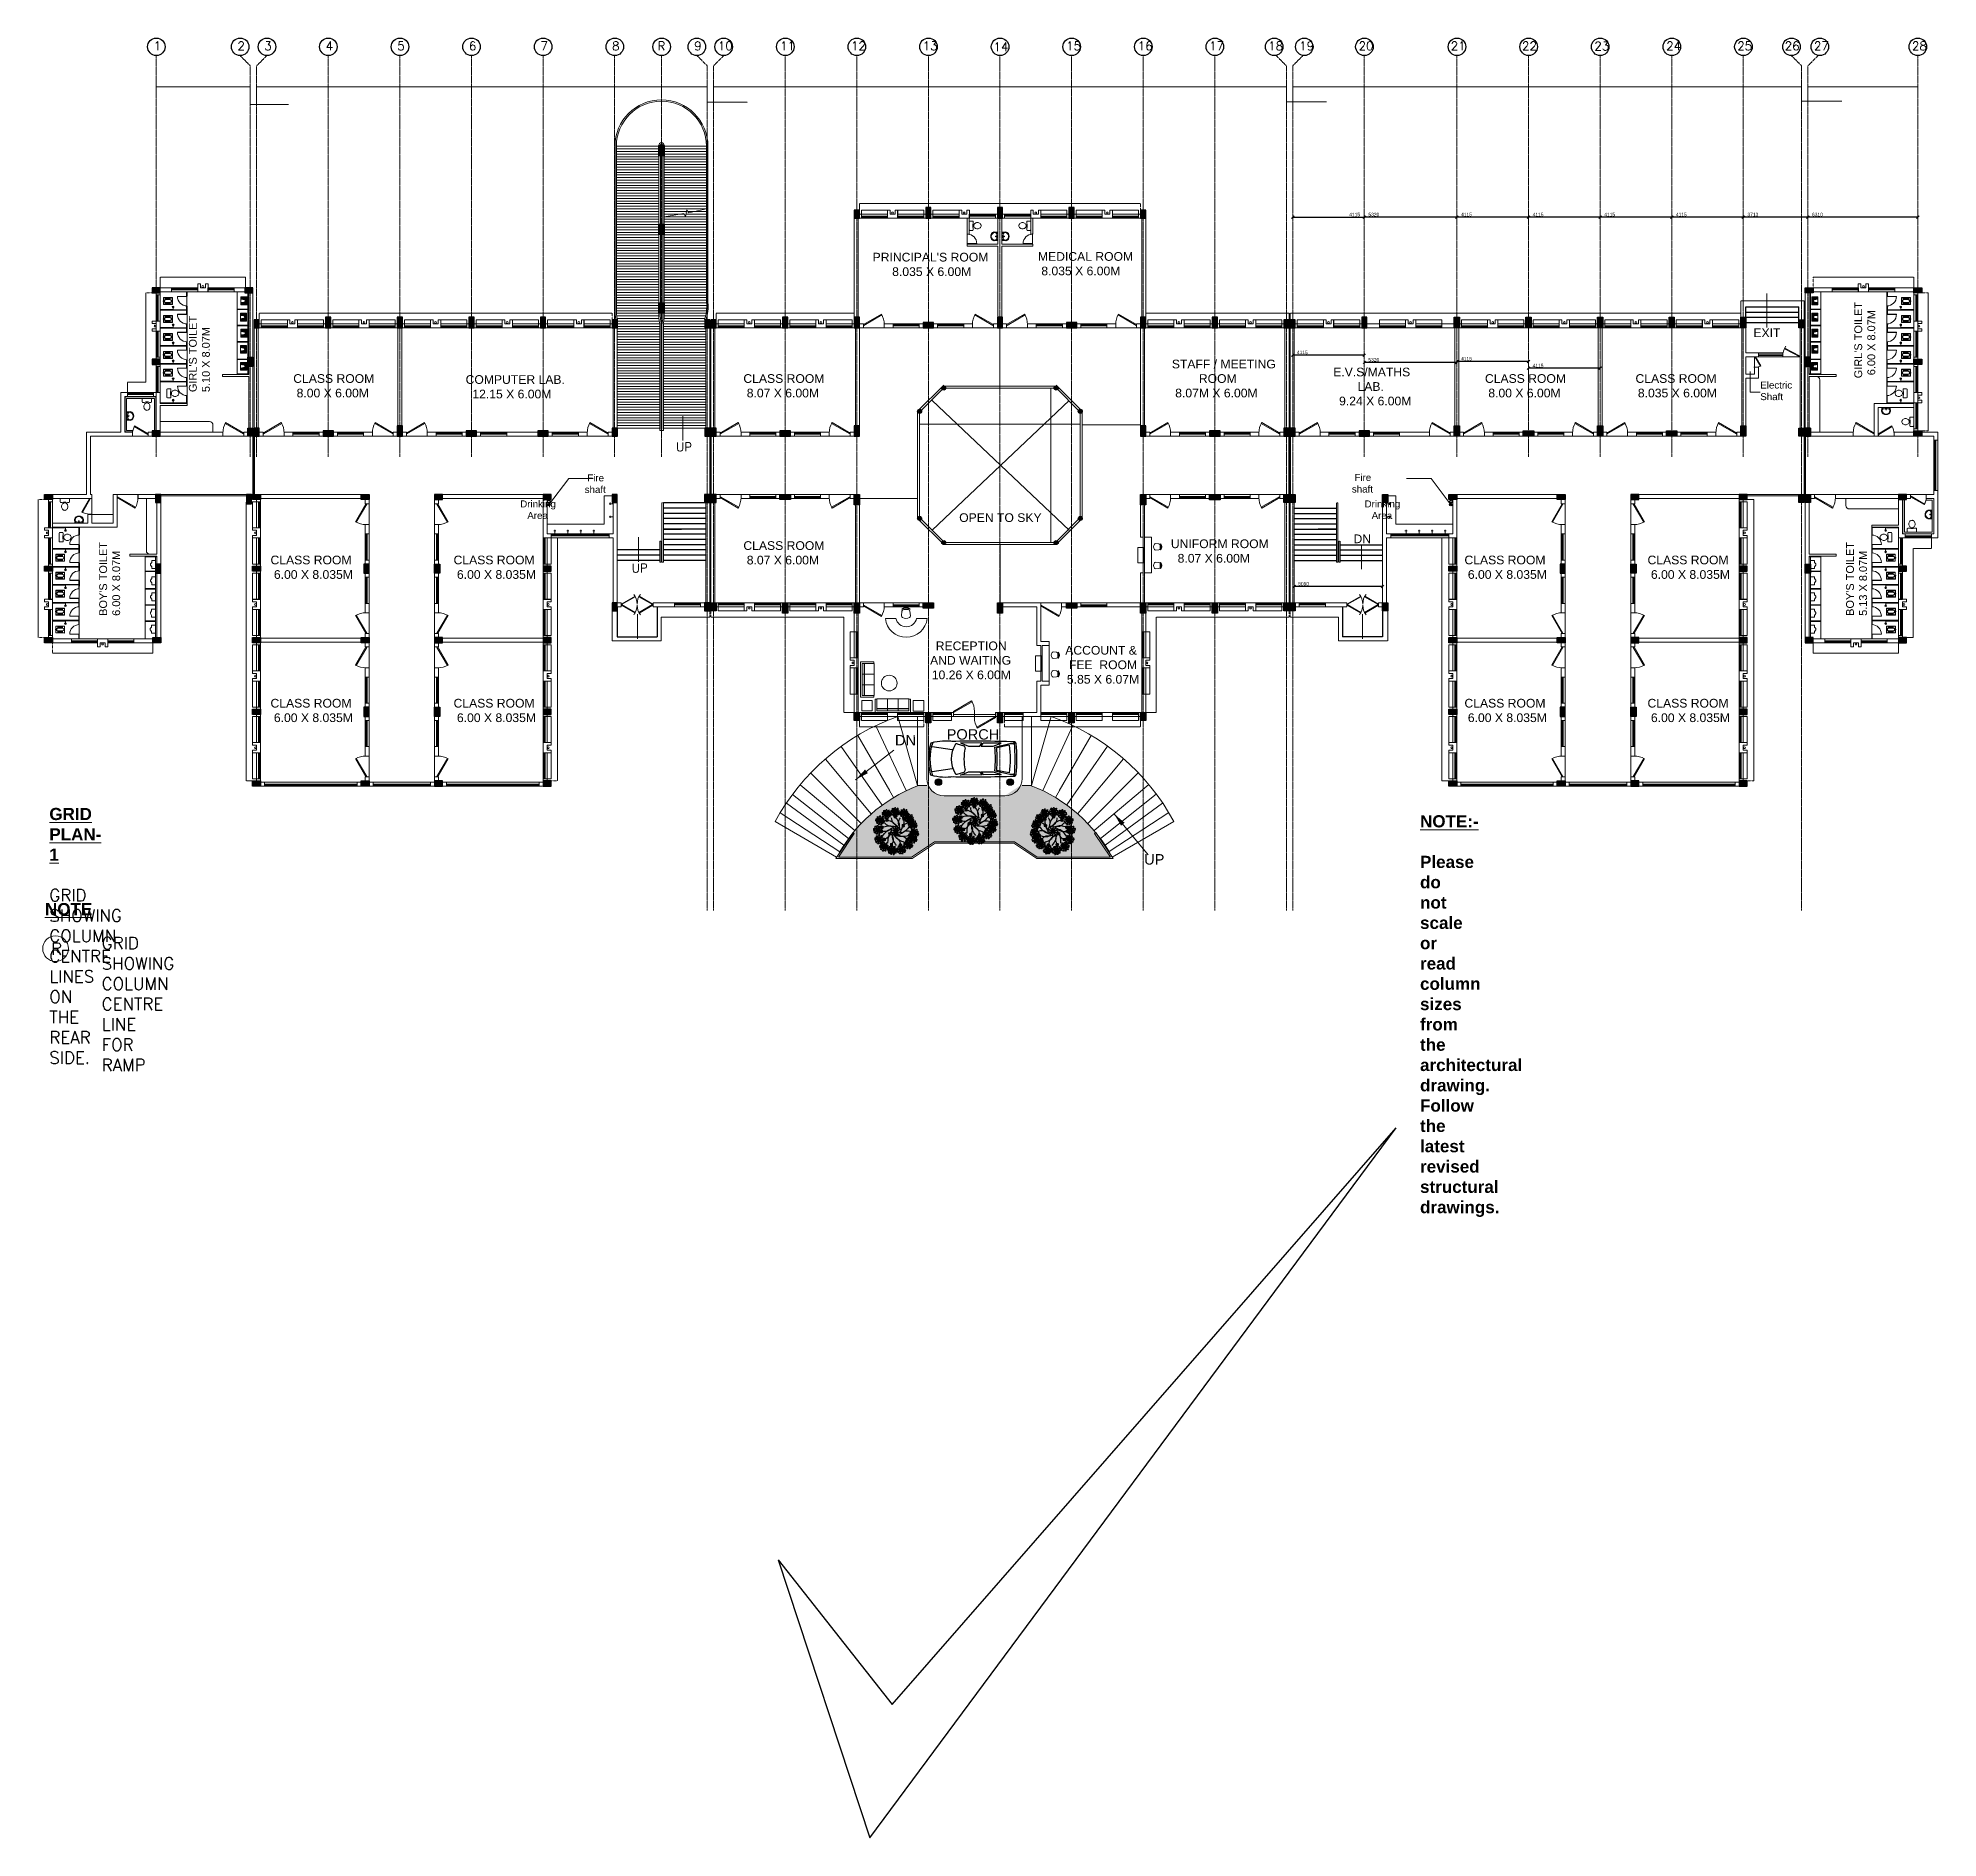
# Model space of a CAD drawing. Header units: inches. Extents: x 719368 to 6315912, y -2624014 to 446967.
# Drawn here: x 5439972 to 5549158, y -2067309 to -1963872 of the extents above; entities that cross this region are included whole.
import ezdxf
from ezdxf.lldxf.tags import DXFTag

# ---------------------------------------------------------------- set-up
doc = ezdxf.new("R2010")
doc.units = ezdxf.units.IN
doc.header["$LTSCALE"] = 20
doc.header["$MEASUREMENT"] = 0
doc.header["$PDMODE"] = 3
for name, pattern in [('CENTER', [2, 1.25, -0.25, 0.25, -0.25]), ('CENTER2', [1.125, 0.75, -0.125, 0.125, -0.125]), ('DASHED2', [0.375, 0.25, -0.125]), ('HIDDEN', [0.375, 0.25, -0.125])]:
    doc.linetypes.add(name, pattern=pattern)
doc.layers.get('0').update_dxf_attribs({"color": 51, "lineweight": 30})
doc.layers.get('Defpoints').update_dxf_attribs({"lineweight": 25})
for name, color, linetype in [('Arrow', 7, 'Continuous'), ('BL', 1, 'Continuous'), ('expension joint', 248, 'Continuous'), ('grid text', 140, 'Continuous'), ('STAIRS', 1, 'Continuous'), ('Tree', 3, 'Continuous')]:
    doc.layers.add(name, color=color, linetype=linetype)
for name, color, linetype, lineweight in [('CLL LEV.', 252, 'Continuous', 18), ('COL HATCH', 254, 'Continuous', 5), ('COLUMN', 2, 'Continuous', 25), ('CUBICAL TOILET', 160, 'Continuous', 9), ('DIM', 7, 'Continuous', 13), ('DOOR', 43, 'Continuous', 13), ('ELEV.2', 250, 'Continuous', 20), ('FIXTURE', 15, 'DASHDOT', 9), ('Furniture', 13, 'Continuous', 13), ('glass', 5, 'Continuous', 18), ('GRID', 202, 'CENTER', 5), ('hatch', 6, 'Continuous', 0), ('Landscaping', 82, 'Continuous', 9), ('PROJ.', 30, 'DASHED2', 13), ('Railing', 34, 'Continuous', 20), ('ramp', 9, 'Continuous', 5), ('STAIR', 4, 'Continuous', 25), ('Text', 7, 'Continuous', 15), ('Ventilator', 6, 'DASHED', 20), ('WALL', 1, 'Continuous', 18), ('window', 71, 'Continuous', 18), ('Window-Wall', 7, 'Continuous', 20)]:
    doc.layers.add(name, color=color, linetype=linetype, lineweight=lineweight)
doc.styles.add('BOLD', font='arial.ttf')
doc.styles.add('L120', font='simplex.shx', dxfattribs={"height": 1})
doc.styles.get("Standard").update_dxf_attribs({"font": 'TCCM____.TTF', "height": 100})
doc.styles.add('Tabrej', font='romans.shx')
doc.styles.add('Tabrej.', font='GOTHIC.TTF', dxfattribs={"height": 1})
tags = doc.linetypes.add('DASHDOT', pattern=[1, 0.5, -0.25, 0, -0.25]).pattern_tags.tags
tags[10:11] = [DXFTag(74, 4), DXFTag(75, 0), DXFTag(340, '0'), DXFTag(46, 1.0), DXFTag(50, 0.0), DXFTag(44, 0.0), DXFTag(45, 0.0)]
tags[8:9] = [DXFTag(74, 4), DXFTag(75, 0), DXFTag(340, '0'), DXFTag(46, 1.0), DXFTag(50, 0.0), DXFTag(44, 0.0), DXFTag(45, 0.0)]
tags[6:7] = [DXFTag(74, 4), DXFTag(75, 0), DXFTag(340, '0'), DXFTag(46, 1.0), DXFTag(50, 0.0), DXFTag(44, 0.0), DXFTag(45, 0.0)]
tags[4:5] = [DXFTag(74, 4), DXFTag(75, 0), DXFTag(340, '0'), DXFTag(46, 1.0), DXFTag(50, 0.0), DXFTag(44, 0.0), DXFTag(45, 0.0)]
tags = doc.linetypes.add('DASHED', pattern=[0.75, 0.5, -0.25]).pattern_tags.tags
tags[6:7] = [DXFTag(74, 4), DXFTag(75, 0), DXFTag(340, '0'), DXFTag(46, 1.0), DXFTag(50, 0.0), DXFTag(44, 0.0), DXFTag(45, 0.0)]
tags[4:5] = [DXFTag(74, 4), DXFTag(75, 0), DXFTag(340, '0'), DXFTag(46, 1.0), DXFTag(50, 0.0), DXFTag(44, 0.0), DXFTag(45, 0.0)]
doc.dimstyles.new('Copy of S3', dxfattribs={"dimtxt": 200, "dimasz": 150, "dimexe": 5, "dimexo": 5, "dimgap": 50, "dimtad": 1, "dimjust": 1, "dimdec": 0, "dimzin": 3, "dimdsep": 46, "dimtxsty": 'BOLD', "dimblk1": 'OBLIQUE', "dimblk2": 'OBLIQUE', "dimsah": 1, "dimcen": 0.0625, "dimdle": 5, "dimclrd": 230, "dimclre": 251, "dimclrt": 2, "dimadec": 0, "dimazin": 0, "dimtfac": 1, "dimtdec": 0, "dimtix": 1, "dimtofl": 0, "dimtmove": 2, "dimatfit": 3, "dimfxl": 0, "dimtolj": 1, "dimtzin": 2, "dimlwd": -1, "dimlwe": -1, "dimarcsym": 0})
doc.dimstyles.new('Current Dim style', dxfattribs={"dimscale": 0.3, "dimtxt": 1.8, "dimasz": 1.2, "dimexe": 0.18, "dimexo": 1, "dimgap": 0.09, "dimtad": 0, "dimzin": 0, "dimdsep": 46, "dimtxsty": 'Tabrej', "dimcen": 0.09, "dimclrd": 256, "dimclre": 256, "dimclrt": 7, "dimadec": 0, "dimazin": 0, "dimtfac": 1, "dimtofl": 0, "dimtmove": 2, "dimatfit": 3, "dimfxl": 0, "dimtolj": 1, "dimtzin": 0, "dimlwd": -1, "dimlwe": -1, "dimarcsym": 0})
doc.dimstyles.new('DIM', dxfattribs={"dimtxt": 0.8, "dimasz": 0.4, "dimexe": 0.18, "dimexo": 0.0625, "dimgap": 0.1, "dimtad": 0, "dimdec": 3, "dimzin": 0, "dimdsep": 46, "dimtxsty": 'Tabrej', "dimcen": 0, "dimclrd": 251, "dimclre": 256, "dimclrt": 7, "dimadec": 0, "dimazin": 0, "dimtfac": 1, "dimtdec": 3, "dimtofl": 0, "dimtmove": 0, "dimatfit": 3, "dimfxl": 0, "dimtolj": 1, "dimtzin": 0, "dimlwd": -1, "dimlwe": -1, "dimarcsym": 0})
doc.dimstyles.get("Standard").update_dxf_attribs({"dimtxt": 0.18, "dimasz": 0.18, "dimexe": 0.18, "dimexo": 0.0625, "dimgap": 0.09, "dimtad": 0, "dimtih": 1, "dimtoh": 1, "dimdec": 4, "dimzin": 0, "dimdsep": 46, "dimtxsty": 'Standard', "dimcen": 0.09, "dimadec": 0, "dimazin": 0, "dimtfac": 1, "dimtdec": 4, "dimtofl": 0, "dimtmove": 0, "dimatfit": 3, "dimfxl": 0, "dimtolj": 1, "dimtzin": 0, "dimarcsym": 0})

msp = doc.modelspace()

# ---------------------------------------------------------------- texts
at = {"layer": 'grid text', "char_height": 500, "attachment_point": 1, "style": 'Tabrej'}
for s, insert in [('1', (5446613.2836, -1964079.6791)), ('2', (5451432.7392, -1964079.7266)), ('3', (5452977.8459, -1964079.7266)), ('4', (5456500.6839, -1964079.6791)), ('5', (5460615.6839, -1964079.6791)), ('6', (5464730.6838, -1964079.6791)), ('7', (5468845.6838, -1964079.6791)), ('8', (5472960.6838, -1964079.6791)), ('20', (5515860.2979, -1964079.6791)), ('21', (5521157.2771, -1964079.6791)), ('22', (5525253.8891, -1964079.6791)), ('23', (5529411.5001, -1964085.2291)), ('24', (5533538.2761, -1964079.6791)), ('25', (5537624.4571, -1964079.6791)), ('27', (5542026.6047, -1964079.6791)), ('28', (5547661.4199, -1964079.6791))]:
    msp.add_mtext_dynamic_manual_height_columns(s, width=0.5, gutter_width=24, heights=[0], dxfattribs=dict(at, insert=insert))
at = {"layer": 'grid text', "color": 5, "insert": (5475574.492, -1964079.6791), "char_height": 500, "attachment_point": 1, "style": 'Tabrej'}
msp.add_mtext_dynamic_manual_height_columns('R', width=0.5, gutter_width=24, heights=[0], dxfattribs=at)
at = {"layer": 'grid text', "color": 190, "char_height": 500, "attachment_point": 1, "style": 'Tabrej'}
for s, insert in [('9', (5477679.2677, -1964079.6791)), ('10', (5479037.4794, -1964079.7138)), ('11', (5482616.5842, -1964079.6791)), ('12', (5486691.1384, -1964079.6791)), ('13', (5490815.0726, -1964079.6791)), ('14', (5494877.4151, -1964127.2815)), ('15', (5499059.0233, -1964079.6791)), ('16', (5503170.911, -1964079.6791)), ('17', (5507273.9287, -1964079.6791)), ('18', (5510668.2979, -1964079.6791)), ('19', (5512448.3332, -1964079.6791)), ('26', (5540349.5976, -1964079.6791))]:
    msp.add_mtext_dynamic_manual_height_columns(s, width=0.5, gutter_width=24, heights=[0], dxfattribs=dict(at, insert=insert))
at = {"layer": 'Text', "lineweight": 30, "char_height": 500, "attachment_point": 1, "style": 'L120'}
for s, insert, width in [("\\pi57.043;{\\fArial|b0|i0|c0|p34;PRINCIPAL'S ROOM\\P\\pi988.32; 8.035 X 6.00M}", (5487876.4697, -1976215.5071), 6661.152317), ('{\\fArial|b0|i0|c0|p34;MEDICAL ROOM\\P 8.035 X 6.00M}', (5497434.7854, -1976175.85), 5381.015998), ('{\\fArial|b0|i0|c0|p34;EXIT}', (5538551.2642, -1980562.3425), 1001.447484), ('{\\fArial|b0|i0|c0|p34;STAFF / MEETING \\P        ROOM\\P 8.07M X 6.00M}', (5505128.8126, -1982357.3204), 9930.81553), ('\\pi159.96;{\\fArial|b0|i0|c0|p34; E.V.S/MATHS \\P\\pi1749.8;LAB.\\P\\pi108.97;   9.24 X 6.00M}', (5514049.6399, -1982815.77), 4902.123157), ('{\\fArial|b0|i0|c0|p34;CLASS ROOM\\P 8.00 X 6.00M}', (5454639.9477, -1983190.8525), 4688.951098), ('{\\fArial|b0|i0|c0|p34; COMPUTER LAB.\\P   12.15 X 6.00M}', (5464351.0205, -1983247.7046), 9930.81553), ('{\\fArial|b0|i0|c0|p34;CLASS ROOM\\P 8.07 X 6.00M}', (5480508.0231, -1983190.8525), 4656.436871), ('{\\fArial|b0|i0|c0|p34;CLASS ROOM\\P 8.00 X 6.00M}', (5523122.8867, -1983190.8525), 4753.159403), ('\\pi73.723;{\\fArial|b0|i0|c0|p34;CLASS ROOM\\P\\pi16.424; 8.035 X 6.00M}', (5531700.3923, -1983190.8525), 4717.364574), ('UP', (5476636.8116, -1987124.0289), 1001.447484), ('{\\fArial|b0|i0|c0|p34;OPEN TO SKY}', (5492910.0122, -1991183.6056), 9930.81553), ('{\\fArial|b0|i0|c0|p34;DN}', (5515569.9913, -1992402.4781), 1001.447484), ('{\\fArial|b0|i0|c0|p34;CLASS ROOM\\P 6.00 X 8.035M}', (5453332.5931, -1993618.3299), 9930.81553), ('{\\fArial|b0|i0|c0|p34;CLASS ROOM\\P 6.00 X 8.035M}', (5463852.9151, -1993618.3299), 9930.81553), ('{\\fArial|b0|i0|c0|p34;CLASS ROOM\\P 8.07 X 6.00M}', (5480508.0231, -1992789.9113), 4822.280723), ('{\\fArial|b0|i0|c0|p34;UNIFORM ROOM\\P  8.07 X 6.00M}', (5505074.4287, -1992686.4095), 9930.81553), ('{\\fArial|b0|i0|c0|p34;CLASS ROOM\\P 6.00 X 8.035M}', (5521945.6593, -1993618.3299), 9930.81553), ('{\\fArial|b0|i0|c0|p34;CLASS ROOM\\P 6.00 X 8.035M}', (5532465.9812, -1993618.3299), 9930.81553), ('UP', (5474088.4886, -1994084.1395), 1001.447484), ('\\pi474.09;{\\fArial|b0|i0|c0|p34;RECEPTION \\P\\pi149.06;AND WAITING \\P\\pi248.3;10.26 X 6.00M}', (5491087.3834, -1998552.2023), 4911.00246), ('\\pi116.11;{\\fArial|b0|i0|c0|p34;ACCOUNT &\\P\\pi134.53; FEE  ROOM\\P\\pi16.865; 5.85 X 6.07M}', (5498888.2257, -1998806.9606), 4329.773117), ('{\\fArial|b0|i0|c0|p34;CLASS ROOM\\P 6.00 X 8.035M}', (5453332.5931, -2001848.3299), 9930.81553), ('{\\fArial|b0|i0|c0|p34;CLASS ROOM\\P 6.00 X 8.035M}', (5463852.9151, -2001848.3299), 9930.81553), ('{\\fArial|b0|i0|c0|p34;CLASS ROOM\\P 6.00 X 8.035M}', (5521945.6593, -2001848.3299), 9930.81553), ('{\\fArial|b0|i0|c0|p34;CLASS ROOM\\P 6.00 X 8.035M}', (5532465.9812, -2001848.3299), 9930.81553)]:
    msp.add_mtext(s, dxfattribs=dict(at, insert=insert, width=width))
at = {"layer": 'Text', "lineweight": 30, "char_height": 450, "attachment_point": 1, "rotation": 90, "style": 'L120'}
for s, insert, width in [("{\\fArial|b0|i0|c0|p34;GIRL'S TOILET\\P 6.00 X 8.07M}", (5544349.7871, -1983424.7221), 4480.091035), ("{\\fArial|b0|i0|c0|p34; GIRL'S TOILET\\P 5.10 X 8.07M}", (5448644.4117, -1984395.452), 9930.81553), ("{\\fArial|b0|i0|c0|p34; BOY'S TOILET\\P 6.00 X 8.07M}", (5443491.1971, -1997252.1896), 9930.81553), ("{\\fArial|b0|i0|c0|p34; BOY'S TOILET\\P 5.13 X 8.07M}", (5543876.4629, -1997252.1896), 4703.075353)]:
    msp.add_mtext(s, dxfattribs=dict(at, insert=insert, width=width))
at = {"layer": 'Text', "insert": (5538947.3711, -1983615.8207), "char_height": 400, "width": 1848.840118, "attachment_point": 1, "style": 'L120'}
msp.add_mtext('{\\fArial|b0|i0|c0|p34;Electric\\PShaft}', dxfattribs=at)
at = {"layer": 'Text', "lineweight": 30, "char_height": 400, "attachment_point": 1, "style": 'L120'}
for s, width, insert in [('\\pi-445.43;{\\fArial|b0|i0|c0|p34;Fire \\P\\pi-593.86;shaft}', 2.454924, (5471982.6137, -1988951.6045)), ('\\pi-445.43;{\\fArial|b0|i0|c0|p34;Fire \\P\\pi-593.86;shaft}', 2.454924, (5516070.0136, -1988926.5557)), ('\\pi-982.36;{\\fArial|b0|i0|c0|p34;Drinking\\P\\pi-576.08;Area}', 4.450523, (5468666.5008, -1990444.6927)), ('\\pi-982.36;{\\fArial|b0|i0|c0|p34;Drinking\\P\\pi-576.08;Area}', 4.450523, (5517189.3866, -1990444.6927))]:
    msp.add_mtext_dynamic_manual_height_columns(s, width=width, gutter_width=5, heights=[0], dxfattribs=dict(at, insert=insert))
at = {"layer": 'Text', "char_height": 700, "attachment_point": 1, "style": 'Tabrej'}
for s, width, insert in [('{\\fArial|b1|i0|c0|p34;\\LGRID PLAN- 1\\P\\P}GRID SHOWING COLUMN CENTRE LINES ON THE REAR SIDE.', 19.779569, (5440622.9196, -2008113.6947)), ('{\\fArial|b1|i0|c0|p34;\\LNOTE:-\\P\\l\\PPlease do not scale or read column sizes from the architectural drawing. Follow the latest revised structural drawings.}', 22.116291, (5519392.8674, -2008533.7904)), ('{\\fArial|b1|i0|c0|p34;\\LNOTE}', 1.993005, (5440373.5444, -2013580.0673)), ('GRID SHOWING COLUMN CENTRE LINE  FOR RAMP', 18.000281, (5443632.8071, -2015536.1298)), ('R', 0.5, (5440715.4628, -2015862.0004))]:
    msp.add_mtext_dynamic_manual_height_columns(s, width=width, gutter_width=24, heights=[0], dxfattribs=dict(at, insert=insert))

# ---------------------------------------------------------------- blocks, each defined once
blk = doc.blocks.new('1.5 M Window')
at = {"layer": 'CLL LEV.'}
for p, q in [((-0.23, 0), (-0.46, 0)), ((-0.46, 0), (-0.46, -1.5)), ((-0.46, -1.5), (-0.23, -1.5))]:
    blk.add_line(p, q, dxfattribs=at)
at = {"layer": 'window'}
for p, q in [((-0.065, 0), (-0.065, -1.5)), ((-0.05, -1.5), (-0.05, 0))]:
    blk.add_line(p, q, dxfattribs=at)
at = {"layer": 'Window-Wall'}
for p, q in [((0, 0), (-0.23, 0)), ((-0.23, 0), (-0.23, -1.5)), ((-0.115, 0), (-0.115, -1.5)), ((0, -1.5), (0, 0)), ((-0.23, -1.5), (0, -1.5))]:
    blk.add_line(p, q, dxfattribs=at)
blk = doc.blocks.new('*U81')
for p, q in [((0, 0), (0, 6)), ((40, 0), (40, 6))]:
    blk.add_line(p, q)
blk.add_lwpolyline([(0, 0), (34.6, -20), (35.5, -18.5), (0.9, 1.5)], close=True)
blk.add_arc((0, 0), 40, 330, 360)
blk = doc.blocks.new('New Doors')
at = {"layer": 'DOOR'}
blk.add_line((0, 0.18), (1.2, 0.18), dxfattribs=at)
at = {"layer": 'DOOR', "xscale": 0.0299845412869386, "yscale": 0.0299845412869386, "zscale": 0.0299845412869386}
blk.add_blockref('*U81', (0, 0), dxfattribs=at)
blk = doc.blocks.new('VENTILATOR')
at = {"layer": 'Ventilator', "ltscale": 0.02}
for p, q in [((-0.18, -1.5), (-0.18, 0)), ((-0.165, 0), (-0.165, -1.5))]:
    blk.add_line(p, q, dxfattribs=at)
at = {"layer": 'Window-Wall'}
for p, q in [((-0.23, 0), (0, 0)), ((-0.23, -1.5), (-0.23, 0)), ((-0.115, 0), (-0.115, -1.5)), ((0, 0), (0, -1.5)), ((-0.23, -1.5), (0, -1.5))]:
    blk.add_line(p, q, dxfattribs=at)
blk = doc.blocks.new('C3')
at = {"layer": 'COLUMN'}
h = blk.add_hatch(color=7, dxfattribs=at)
h.dxf.hatch_style = 1
h.paths.add_polyline_path([(0.3, 0), (0, 0), (0, -0.53), (0.3, -0.53)])
for p, q in [((0, 0), (0, -0.53)), ((0.3, 0), (0, 0)), ((0.3, -0.53), (0.3, 0)), ((0, -0.53), (0.3, -0.53))]:
    blk.add_line(p, q, dxfattribs=at)
blk = doc.blocks.new('New Shaft')
at = {"layer": 'FIXTURE'}
blk.add_circle((0.33, -0.3), 0.05, dxfattribs=at)
at = {"layer": 'WALL'}
for p, q in [((0.03, 0), (0.62, 0)), ((0.03, 0), (0.03, -0.46)), ((0.03, -0.46), (0.18, -0.46)), ((0.18, -0.46), (0.18, -0.23)), ((0.18, -0.23), (0.47, -0.23)), ((0.47, -0.46), (0.47, -0.23)), ((0.62, -0.46), (0.47, -0.46)), ((0.62, 0), (0.62, -0.46))]:
    blk.add_line(p, q, dxfattribs=at)
blk = doc.blocks.new('A$C65A3360F')
at = {"layer": 'FIXTURE', "linetype": 'CENTER2'}
for p, q in [((0, 0), (-0.23, 0)), ((0, 0), (-0.23, 0)), ((-0.17, 0.06), (-0.17, 0)), ((-0.17, 0.06), (-0.17, 0)), ((-0.17, 0), (-0.17, -0.06)), ((-0.17, 0), (-0.17, -0.06))]:
    blk.add_line(p, q, dxfattribs=at)
blk = doc.blocks.new('Door - Left Hung 36 in.')
blk.add_lwpolyline([(0.8, -1.3), (0, 0), (31.2, 18), (31.9, 16.7)], close=True)
blk.add_arc((0, 0), 36, 0, 37.3101)
blk = doc.blocks.new('RSA BASIN 9')
for points in [[(-0.1, -16.2, 0.340881), (10, -9, 0.074195), (10.1, -8.9), (9.5, 0), (-9.5, 0), (-10, -8.8, 0.082611), (-10, -9.2, 0.330812), (-0.1, -16.2)], [(0, -15, 0.391482), (8.9, -6.7, 0.252869), (6.5, -3.5, 0.087242), (0, -2.5, 0.079484), (-6.5, -3.5, 0.2542), (-8.8, -6.7, 0.39026), (0, -15)], [(-8.6, -2, -0.907437), (-8.4, -1.8), (-7.5, -2.6, -0.907437), (-7.6, -2.7)], [(-8.2, -1.6, -0.907437), (-8.1, -1.5), (-7.1, -2.3, -0.907437), (-7.3, -2.4)], [(-7.8, -1.3, -0.907437), (-7.7, -1.2), (-6.8, -1.9, -0.907437), (-6.9, -2.1)], [(7.8, -1.3, 0.907437), (7.7, -1.2), (6.8, -1.9, 0.907437), (6.9, -2.1)], [(8.2, -1.6, 0.907437), (8.1, -1.5), (7.1, -2.3, 0.907437), (7.3, -2.4)], [(8.6, -2, 0.907437), (8.4, -1.8), (7.5, -2.6, 0.907437), (7.6, -2.7)]]:
    blk.add_lwpolyline(points, format="xyb", close=True)
for points in [[(-5.9, -3.3), (-6.2, -3, -0.183787), (-6.2, -2.7, 0.126662), (-6.2, -2.4), (-6.6, -1.4, 0.35453), (-7.1, -1), (-8.7, -1, 0.414214), (-9.1, -1.4), (-9.6, -9.1, 0.329849), (-0.1, -15.8, 0.338736), (9.6, -8.9, 0.075632), (9.7, -8.8), (9.1, -1.4, 0.414214), (8.7, -1), (7.1, -1, 0.35453), (6.6, -1.4), (6.2, -2.4, 0.126662), (6.2, -2.7, -0.183787), (6.2, -3), (5.9, -3.3)], [(-6.2, -3.4), (-6.2, -3.3, 0.220542), (-6.5, -3.1), (-8.7, -2.8, -0.361119), (-9.2, -2.3)], [(6.2, -3.4), (6.2, -3.3, -0.220542), (6.5, -3.1), (8.7, -2.8, 0.358803), (9.2, -2.3, 0.358803)]]:
    blk.add_lwpolyline(points, format="xyb")
for centre, radius in [((-2.3, -1.6), 0.399), ((0, -4.8), 0.771), ((0, -4.8), 0.602), ((0, -1.2), 0.399), ((2.3, -1.5), 0.399)]:
    blk.add_circle(centre, radius)
blk = doc.blocks.new('ENGLISH SHEET')
at = {"layer": 'FIXTURE'}
for p, q in [((4663.8, 251.2), (4663.77, 251.18)), ((4663.77, 251.18), (4663.77, 250.7)), ((4663.98, 251.2), (4663.8, 251.2)), ((4664, 251.18), (4663.98, 251.2)), ((4664, 251.09), (4664, 251.18)), ((4663.77, 250.7), (4663.8, 250.67)), ((4663.8, 250.67), (4663.98, 250.67)), ((4663.98, 251), (4664, 251.09)), ((4663.98, 250.87), (4663.98, 251)), ((4663.98, 251), (4663.98, 250.87)), ((4664, 250.78), (4663.98, 250.87)), ((4663.98, 250.67), (4664, 250.7)), ((4664, 250.7), (4664, 250.78))]:
    blk.add_line(p, q, dxfattribs=at)
blk.add_lwpolyline([(4664.46, 250.94, 0.117036), (4664.44, 251, 0.104338), (4664.4, 251.06, 0.09029), (4664.32, 251.1, 0.09898), (4664.24, 251.12, 0.08237), (4664.16, 251.1, 0.09029), (4664.09, 251.06, 0.104338), (4664.04, 251, 0.117036), (4664.03, 250.94, 0.117036), (4664.04, 250.87, 0.104338), (4664.09, 250.81, 0.09029), (4664.16, 250.77, 0.08237), (4664.24, 250.76, 0.08237), (4664.33, 250.77, 0.09029), (4664.4, 250.81, 0.104338), (4664.44, 250.87, 0.117036)], format="xyb", close=True, dxfattribs=at)
blk = doc.blocks.new('RH 1200')
for p, q in [((-21.7, 0), (21.7, 0)), ((21, 0), (21, 43.3)), ((21.7, 0), (21, 0)), ((21.7, 0), (21.7, 43.3))]:
    blk.add_line(p, q)
at = {"extrusion": (0, 0, -1)}
blk.add_ellipse((21.7, 0), major_axis=(-30.6, 30.6), ratio=1, start_param=5.497787, end_param=7.068583, dxfattribs=at)
blk = doc.blocks.new('GHH')
at = {"layer": 'DOOR', "ltscale": 20}
blk.add_line((3289.7, -299.1), (3289.7, -299.85), dxfattribs=at)
at = {"layer": 'DOOR', "ltscale": 20, "xscale": 0.015874999996413, "yscale": 0.015874999996413, "zscale": 0.015874999996413, "rotation": 270}
blk.add_blockref('RH 1200', (3289.7, -299.48), dxfattribs=at)
blk = doc.blocks.new('chair1')
for p, q in [((527, 224), (556, 243)), ((527, -224), (556, -243))]:
    blk.add_line(p, q)
blk.add_lwpolyline([(58, 204, -0.2838044), (155, 253), (416, 230, -0.3890307), (510, 127), (510, -127, -0.3890307), (416, -230), (155, -253, -0.2838044), (58, -204)], format="xyb")
for centre, radius, start, end in [((390, 0), 390, 148.38921, 211.61079), ((201, 0), 396, 325.61966, 34.38034), ((201, 0), 430, 325.61966, 34.38034)]:
    blk.add_arc(centre, radius, start, end)
blk = doc.blocks.new('sofa1')
at = {"layer": 'Furniture'}
for p, q in [((1016, 0), (-1016, 0)), ((-1016, 0), (-1016, -762)), ((-1016, -762), (-914.4, -762)), ((-914.4, -101.6), (-914.4, -787.4)), ((914.4, -101.6), (-914.4, -101.6)), ((-914.4, -203.2), (914.4, -203.2)), ((-914.4, -228.6), (914.4, -228.6)), ((-914.4, -787.4), (914.4, -787.4)), ((-304.8, -787.4), (-304.8, -101.6)), ((304.8, -787.4), (304.8, -101.6)), ((914.4, -787.4), (914.4, -101.6)), ((914.4, -762), (1016, -762)), ((1016, -762), (1016, 0))]:
    blk.add_line(p, q, dxfattribs=at)
blk = doc.blocks.new('rec table')
at = {"layer": 'FIXTURE', "linetype": 'CENTER2'}
blk.add_line((12601.9, -1085.32), (12601.29, -1085.32), dxfattribs=at)
at = {"layer": 'FIXTURE'}
blk.add_line((12603.69, -1085.32), (12603.08, -1085.32), dxfattribs=at)
for radius, start, end in [(1.21, 186.2001, 353.7999), (0.607, 192.4007, 347.5993)]:
    blk.add_arc((12602.49, -1085.19), radius, start, end, dxfattribs=at)
at = {"layer": 'FIXTURE', "xscale": 0.001000000000426, "yscale": 0.001000000000426, "zscale": 0.001000000000426, "rotation": 90}
blk.add_blockref('chair1', (12602.47, -1085.32), dxfattribs=at)
blk = doc.blocks.new('RSA CL6')
for p, q in [((5.5, 3.5), (5.5, 7.3)), ((5.9, 3.5), (5.9, 7.3)), ((6.3, 3.5), (6.3, 7.3)), ((6.7, 3.4), (6.7, 7.3)), ((7.1, 3.4), (7.1, 7.3)), ((7.5, 3.4), (7.5, 7.3)), ((7.9, 3.4), (7.9, 7.3)), ((8.3, 3.4), (8.3, 7.3)), ((8.7, 3.4), (8.7, 7.3)), ((9.1, 3.4), (9.1, 7.3)), ((9.4, 3.4), (9.4, 7.3)), ((9.8, 3.4), (9.8, 7.3)), ((10.2, 3.4), (10.2, 7.3)), ((10.6, 3.4), (10.6, 7.3)), ((11, 3.3), (11, 7.3)), ((11.4, 3.3), (11.4, 7.3)), ((11.8, 3.3), (11.8, 7.3)), ((12.2, 3.3), (12.2, 7.3)), ((12.6, 3.3), (12.6, 7.3)), ((13, 3.3), (13, 7.3)), ((13.4, 3.3), (13.4, 7.3)), ((13.8, 3.3), (13.8, 7.3)), ((14.2, 3.3), (14.2, 7.3)), ((14.6, 3.3), (14.6, 7.3)), ((15, 3.2), (15, 7.3)), ((15.4, 3.2), (15.4, 7.3)), ((15.7, 3.2), (15.7, 7.3)), ((16.1, 3.2), (16.1, 7.3)), ((16.1, 7.3), (16.1, 3.2)), ((5.5, -7.3), (5.5, -3.5)), ((5.9, -7.3), (5.9, -3.5)), ((6.3, -7.3), (6.3, -3.4)), ((6.7, -7.3), (6.7, -3.4)), ((7.1, -7.3), (7.1, -3.4)), ((7.5, -7.3), (7.5, -3.4)), ((7.9, -7.3), (7.9, -3.4)), ((8.3, -7.3), (8.3, -3.4)), ((8.7, -7.3), (8.7, -3.4)), ((9.1, -7.3), (9.1, -3.4)), ((9.4, -7.3), (9.4, -3.4)), ((9.8, -7.3), (9.8, -3.3)), ((10.2, -7.3), (10.2, -3.3)), ((10.6, -7.3), (10.6, -3.3)), ((11, -7.3), (11, -3.3)), ((11.4, -7.3), (11.4, -3.3)), ((11.8, -7.3), (11.8, -3.3)), ((12.2, -7.3), (12.2, -3.3)), ((12.6, -7.3), (12.6, -3.3)), ((13, -7.3), (13, -3.3)), ((13.4, -7.3), (13.4, -3.2)), ((13.8, -7.3), (13.8, -3.2)), ((14.2, -7.3), (14.2, -3.2)), ((14.6, -7.3), (14.6, -3.2)), ((15, -7.3), (15, -3.2)), ((15.4, -7.3), (15.4, -3.2)), ((15.7, -7.3), (15.7, -3.2)), ((16.1, -3.2), (16.1, -7.3)), ((16.1, -7.3), (16.1, -3.2))]:
    blk.add_line(p, q)
blk.add_lwpolyline([(0.8, -0.6), (0, -0.6), (0, 0.6), (0.8, 0.6)])
for points in [[(0.8, 7.9), (20.9, 7.9), (20.9, -7.9), (0.8, -7.9)], [(1.4, 7.3), (20.3, 7.3), (20.3, -7.3), (1.4, -7.3)]]:
    blk.add_lwpolyline(points, close=True)
for points in [[(5.5, 3.5), (16.1, 3.2, -0.899983), (16.1, -3.2), (5.5, -3.5, -0.799392)], [(5.5, 3.3), (16.1, 3, -0.897689), (16.1, -3), (5.6, -3.3, -0.793494), (5.5, 3.3)]]:
    blk.add_lwpolyline(points, format="xyb", close=True)
blk = doc.blocks.new('*X5')
at = {"color": 0}
for p, q in [((705, 323), (943, 561)), ((705, 365), (900, 561)), ((705, 408), (858, 561)), ((705, 450), (815, 561)), ((705, 493), (773, 561)), ((705, 535), (730, 561)), ((848, 383), (705, 526)), ((842, 346), (705, 483)), ((835, 310), (705, 441)), ((705, 280), (858, 434)), ((829, 274), (705, 398)), ((705, 238), (847, 381)), ((823, 237), (705, 356)), ((798, 221), (705, 314)), ((755, 221), (705, 271)), ((713, 221), (705, 229)), ((854, 419), (712, 561)), ((730, 221), (839, 330)), ((866, 449), (755, 561)), ((772, 221), (830, 279)), ((888, 469), (797, 561)), ((815, 221), (822, 228)), ((921, 479), (839, 561)), ((1145, 298), (882, 561)), ((899, 474), (985, 561)), ((1145, 340), (924, 561)), ((944, 477), (1027, 561)), ((1145, 383), (967, 561)), ((971, 462), (1070, 561)), ((990, 438), (1112, 561)), ((998, 404), (1145, 551)), ((1145, 255), (999, 401)), ((1004, 368), (1145, 508)), ((1137, 221), (1007, 350)), ((1145, 425), (1009, 561)), ((1011, 332), (1145, 466)), ((1095, 221), (1016, 299)), ((1017, 295), (1145, 423)), ((1023, 259), (1145, 381)), ((1052, 221), (1024, 248)), ((1029, 223), (1145, 339)), ((1145, 467), (1051, 561)), ((1069, 221), (1145, 296)), ((1145, 510), (1094, 561)), ((1112, 221), (1145, 254)), ((1145, 552), (1136, 561))]:
    blk.add_line(p, q, dxfattribs=at)
blk = doc.blocks.new('RSA CL7')
blk.add_lwpolyline([(8.9, 0), (-8.9, 0), (-8.9, -13.8), (-3.9, -13.8), (3.9, -13.8), (8.9, -13.8)], close=True)
blk.add_lwpolyline([(-4.1, -13.6), (-2.8, -5.7, -0.835943), (2.8, -5.8), (4.1, -13.6), (8.7, -13.6), (8.7, -0.2), (-8.7, -0.2), (-8.7, -13.6)], format="xyb", close=True)
blk.add_lwpolyline([(-3.9, -13.8), (-2.6, -5.8, -0.835548), (2.6, -5.8), (3.9, -13.8)], format="xyb")
for centre, start, end in [((-1.4, -4.1), 207.2135, 40.9564), ((0, -3.6), 185.8999, 355.8249), ((1.5, -4.1), 140.9962, 329.3468)]:
    blk.add_arc(centre, 0.493, start, end)
at = {"xscale": 0.0393714285714286, "yscale": 0.0393714285714286, "zscale": 0.0393714285714286}
blk.add_blockref('*X5', (-36.4, -22.3), dxfattribs=at)
blk = doc.blocks.new('Urinal 1')
for p, q in [((0, 9), (9, 9)), ((0, 9), (0, -9)), ((9, 9), (9, 5)), ((12, 1), (9, 5)), ((12, -1.5), (12, 1)), ((0, -9), (9, -9)), ((9, -5), (12, -1.5)), ((9, -9), (9, -5))]:
    blk.add_line(p, q)
blk = doc.blocks.new('*D774')
at = {"layer": 'Defpoints', "color": 0}
for p in [(5499982, -1986098), (5499982, -1986752), (5503332, -1986752)]:
    blk.add_point(p, dxfattribs=at)
at = {"layer": 'DIM'}
for p, q in [((5499982, -1986752), (5499982, -1986097)), ((5503332, -1986752), (5503332, -1986097))]:
    blk.add_line(p, q, dxfattribs=at)
at = {"layer": 'DIM', "color": 251}
for p, q in [((5499983, -1986098), (5501655, -1986098)), ((5503332, -1986098), (5501660, -1986098))]:
    blk.add_line(p, q, dxfattribs=at)
for points in [[(5499983, -1986098), (5499983, -1986098), (5499982, -1986098)], [(5503332, -1986098), (5503332, -1986098), (5503332, -1986098)]]:
    blk.add_solid(points, dxfattribs=at)
at = {"layer": 'DIM', "color": 7, "insert": (5501657, -1986098), "char_height": 0.5, "attachment_point": 5, "style": 'Tabrej'}
blk.add_mtext('\\A1;3350.000\\P [10990\'-10"]', dxfattribs=at)
blk = doc.blocks.new('*D775')
at = {"layer": 'Defpoints', "color": 0}
for p in [(5487172, -1990341), (5490522, -1990341), (5490522, -1990341)]:
    blk.add_point(p, dxfattribs=at)
at = {"layer": 'DIM'}
for p, q in [((5487172, -1990341), (5487172, -1990341)), ((5490522, -1990341), (5490522, -1990341))]:
    blk.add_line(p, q, dxfattribs=at)
at = {"layer": 'DIM', "color": 251}
for p, q in [((5487173, -1990341), (5488845, -1990341)), ((5490522, -1990341), (5488850, -1990341))]:
    blk.add_line(p, q, dxfattribs=at)
for points in [[(5487173, -1990341), (5487173, -1990341), (5487172, -1990341)], [(5490522, -1990341), (5490522, -1990341), (5490522, -1990341)]]:
    blk.add_solid(points, dxfattribs=at)
at = {"layer": 'DIM', "color": 7, "insert": (5488847, -1990341), "char_height": 0.5, "attachment_point": 5, "style": 'Tabrej'}
blk.add_mtext('\\A1;3350.000\\P [10990\'-10"]', dxfattribs=at)
blk = doc.blocks.new('*D776')
at = {"layer": 'Defpoints', "color": 0}
for p in [(5495248, -1980522), (5495252, -1980522), (5495252, -1983872)]:
    blk.add_point(p, dxfattribs=at)
at = {"layer": 'DIM'}
for p, q in [((5495252, -1980522), (5495247, -1980522)), ((5495252, -1983872), (5495247, -1983872))]:
    blk.add_line(p, q, dxfattribs=at)
at = {"layer": 'DIM', "color": 251}
for p, q in [((5495248, -1980522), (5495248, -1982194)), ((5495248, -1983872), (5495248, -1982199))]:
    blk.add_line(p, q, dxfattribs=at)
for points in [[(5495248, -1980522), (5495248, -1980522), (5495248, -1980522)], [(5495248, -1983872), (5495248, -1983872), (5495248, -1983872)]]:
    blk.add_solid(points, dxfattribs=at)
at = {"layer": 'DIM', "color": 7, "insert": (5495248, -1982197), "char_height": 0.5, "attachment_point": 5, "rotation": 90, "style": 'Tabrej'}
blk.add_mtext('\\A1;3350.194\\P [10991\'-5"]', dxfattribs=at)
blk = doc.blocks.new('*D777')
at = {"layer": 'Defpoints', "color": 0}
for p in [(5495252, -1992982), (5495252, -1996332), (5495273, -1996332)]:
    blk.add_point(p, dxfattribs=at)
at = {"layer": 'DIM'}
for p, q in [((5495253, -1992982), (5495274, -1992982)), ((5495253, -1996332), (5495274, -1996332))]:
    blk.add_line(p, q, dxfattribs=at)
at = {"layer": 'DIM', "color": 251}
for p, q in [((5495273, -1992982), (5495273, -1994654)), ((5495273, -1996331), (5495273, -1994660))]:
    blk.add_line(p, q, dxfattribs=at)
for points in [[(5495273, -1992982), (5495273, -1992982), (5495273, -1992982)], [(5495273, -1996331), (5495273, -1996331), (5495273, -1996332)]]:
    blk.add_solid(points, dxfattribs=at)
at = {"layer": 'DIM', "color": 7, "insert": (5495273, -1994657), "char_height": 0.5, "attachment_point": 5, "rotation": 90, "style": 'Tabrej'}
blk.add_mtext('\\A1;3350.000\\P [10990\'-10"]', dxfattribs=at)
blk = doc.blocks.new('*D778')
at = {"layer": 'Defpoints', "color": 0}
for p in [(5498167, -1983987), (5498167, -1983987), (5498167, -1992867)]:
    blk.add_point(p, dxfattribs=at)
at = {"layer": 'DIM'}
for p, q in [((5498167, -1983987), (5498167, -1983987)), ((5498167, -1992867), (5498167, -1992867))]:
    blk.add_line(p, q, dxfattribs=at)
at = {"layer": 'DIM', "color": 251}
for p, q in [((5498167, -1983987), (5498167, -1988422)), ((5498167, -1992866), (5498167, -1988431))]:
    blk.add_line(p, q, dxfattribs=at)
for points in [[(5498167, -1983987), (5498167, -1983987), (5498167, -1983987)], [(5498167, -1992866), (5498167, -1992866), (5498167, -1992867)]]:
    blk.add_solid(points, dxfattribs=at)
at = {"layer": 'DIM', "color": 7, "insert": (5498167, -1988427), "char_height": 0.5, "attachment_point": 5, "rotation": 90, "style": 'Tabrej'}
blk.add_mtext('\\A1;8879.806 [29133\'-2"]', dxfattribs=at)
blk = doc.blocks.new('*D779')
at = {"layer": 'Defpoints', "color": 0}
for p in [(5490637, -1986055), (5499867, -1986055), (5499867, -1986055)]:
    blk.add_point(p, dxfattribs=at)
at = {"layer": 'DIM'}
for p, q in [((5490637, -1986055), (5490637, -1986055)), ((5499867, -1986055), (5499867, -1986055))]:
    blk.add_line(p, q, dxfattribs=at)
at = {"layer": 'DIM', "color": 251}
for p, q in [((5490638, -1986055), (5495248, -1986055)), ((5499867, -1986055), (5495257, -1986055))]:
    blk.add_line(p, q, dxfattribs=at)
for points in [[(5490638, -1986055), (5490638, -1986055), (5490637, -1986055)], [(5499867, -1986055), (5499867, -1986055), (5499867, -1986055)]]:
    blk.add_solid(points, dxfattribs=at)
at = {"layer": 'DIM', "color": 7, "insert": (5495252, -1986055), "char_height": 0.5, "attachment_point": 5, "style": 'Tabrej'}
blk.add_mtext('\\A1;9230.000 [30282\'-1"]', dxfattribs=at)
blk = doc.blocks.new('PLANTDF')
at = {"color": 1, "lineweight": -3}
for centre, start, end in [((9522.852, -930.118), 254.6787, 318.5073), ((9522.849, -930.224), 38.6787, 102.5073), ((9522.875, -930.116), 230.6787, 294.5073), ((9522.872, -930.227), 62.6787, 126.5073), ((9522.831, -930.129), 278.6787, 342.5073), ((9522.829, -930.212), 14.6787, 78.5073), ((9522.894, -930.22), 86.6787, 150.5073), ((9522.817, -930.147), 302.6787, 6.5073), ((9522.896, -930.124), 206.6787, 270.5073), ((9522.816, -930.193), 350.6787, 54.5073), ((9522.866, -930.032), 254.6787, 318.5073), ((9522.864, -930.137), 38.6787, 102.5073), ((9522.889, -930.03), 230.6787, 294.5073), ((9522.887, -930.14), 62.6787, 126.5073), ((9522.846, -930.043), 278.6787, 342.5073), ((9522.844, -930.125), 14.6787, 78.5073), ((9522.912, -930.205), 110.6787, 174.5073), ((9522.812, -930.17), 326.6787, 30.5073), ((9522.913, -930.14), 182.6787, 246.5073), ((9522.909, -930.134), 86.6787, 150.5073), ((9522.832, -930.061), 302.6787, 6.5073), ((9522.911, -930.038), 206.6787, 270.5073), ((9522.831, -930.106), 350.6787, 54.5073), ((9522.921, -930.184), 134.6787, 198.5073), ((9522.922, -930.161), 158.6787, 222.5073), ((9522.926, -930.119), 110.6787, 174.5073), ((9522.827, -930.084), 326.6787, 30.5073), ((9522.928, -930.053), 182.6787, 246.5073), ((9522.937, -930.075), 158.6787, 222.5073), ((9522.936, -930.098), 134.6787, 198.5073), ((9522.985, -929.88), 254.6787, 318.5073), ((9522.982, -929.985), 38.6787, 102.5073), ((9523.005, -929.988), 62.6787, 126.5073), ((9522.965, -929.891), 278.6787, 342.5073), ((9523.008, -929.878), 230.6787, 294.5073), ((9522.963, -929.973), 14.6787, 78.5073), ((9523.027, -929.982), 86.6787, 150.5073), ((9523.03, -929.886), 206.6787, 270.5073), ((9522.951, -929.909), 302.6787, 6.5073), ((9522.95, -929.954), 350.6787, 54.5073), ((9523.045, -929.967), 110.6787, 174.5073), ((9523.046, -929.901), 182.6787, 246.5073), ((9522.945, -929.932), 326.6787, 30.5073), ((9523.055, -929.946), 134.6787, 198.5073), ((9523.055, -929.923), 158.6787, 222.5073), ((9523.174, -929.826), 254.6787, 318.5073), ((9523.171, -929.931), 38.6787, 102.5073), ((9523.194, -929.934), 62.6787, 126.5073), ((9523.154, -929.837), 278.6787, 342.5073), ((9523.197, -929.824), 230.6787, 294.5073), ((9523.152, -929.919), 14.6787, 78.5073), ((9523.216, -929.928), 86.6787, 150.5073), ((9523.219, -929.832), 206.6787, 270.5073), ((9523.14, -929.855), 302.6787, 6.5073), ((9523.139, -929.9), 350.6787, 54.5073), ((9523.234, -929.913), 110.6787, 174.5073), ((9523.235, -929.848), 182.6787, 246.5073), ((9523.134, -929.878), 326.6787, 30.5073), ((9523.244, -929.892), 134.6787, 198.5073), ((9523.244, -929.869), 158.6787, 222.5073), ((9523.337, -930.031), 254.6787, 318.5073), ((9523.334, -930.136), 38.6787, 102.5073), ((9523.36, -930.029), 230.6787, 294.5073), ((9523.357, -930.139), 62.6787, 126.5073), ((9523.316, -930.042), 278.6787, 342.5073), ((9523.314, -930.124), 14.6787, 78.5073), ((9523.379, -930.133), 86.6787, 150.5073), ((9523.302, -930.06), 302.6787, 6.5073), ((9523.381, -930.037), 206.6787, 270.5073), ((9523.301, -930.105), 350.6787, 54.5073), ((9523.397, -930.118), 110.6787, 174.5073), ((9523.297, -930.083), 326.6787, 30.5073), ((9523.398, -930.053), 182.6787, 246.5073), ((9523.361, -929.891), 254.6787, 318.5073), ((9523.359, -929.996), 38.6787, 102.5073), ((9523.341, -929.902), 278.6787, 342.5073), ((9523.384, -929.889), 230.6787, 294.5073), ((9523.382, -929.999), 62.6787, 126.5073), ((9523.339, -929.984), 14.6787, 78.5073), ((9523.406, -930.097), 134.6787, 198.5073), ((9523.407, -930.074), 158.6787, 222.5073), ((9523.404, -929.993), 86.6787, 150.5073), ((9523.406, -929.897), 206.6787, 270.5073), ((9523.327, -929.92), 302.6787, 6.5073), ((9523.326, -929.965), 350.6787, 54.5073), ((9523.421, -929.978), 110.6787, 174.5073), ((9523.423, -929.913), 182.6787, 246.5073), ((9523.322, -929.943), 326.6787, 30.5073), ((9523.432, -929.934), 158.6787, 222.5073), ((9523.431, -929.957), 134.6787, 198.5073), ((9522.899, -930.303), 254.6787, 318.5073), ((9522.896, -930.408), 38.6787, 102.5073), ((9522.922, -930.301), 230.6787, 294.5073), ((9522.919, -930.411), 62.6787, 126.5073), ((9522.878, -930.314), 278.6787, 342.5073), ((9522.876, -930.396), 14.6787, 78.5073), ((9522.941, -930.405), 86.6787, 150.5073), ((9522.864, -930.332), 302.6787, 6.5073), ((9522.943, -930.309), 206.6787, 270.5073), ((9522.863, -930.377), 350.6787, 54.5073), ((9522.959, -930.39), 110.6787, 174.5073), ((9522.96, -930.325), 182.6787, 246.5073), ((9522.859, -930.355), 326.6787, 30.5073), ((9522.968, -930.369), 134.6787, 198.5073), ((9522.969, -930.346), 158.6787, 222.5073), ((9523.028, -930.188), 254.6787, 318.5073), ((9523.026, -930.294), 38.6787, 102.5073), ((9523.048, -930.297), 62.6787, 126.5073), ((9523.008, -930.199), 278.6787, 342.5073), ((9523.051, -930.186), 230.6787, 294.5073), ((9523.006, -930.282), 14.6787, 78.5073), ((9523.071, -930.29), 86.6787, 150.5073), ((9523.073, -930.194), 206.6787, 270.5073), ((9522.994, -930.218), 302.6787, 6.5073), ((9522.993, -930.263), 350.6787, 54.5073), ((9523.045, -930.429), 254.6787, 318.5073), ((9523.042, -930.534), 38.6787, 102.5073), ((9523.068, -930.427), 230.6787, 294.5073), ((9523.065, -930.537), 62.6787, 126.5073), ((9523.088, -930.275), 110.6787, 174.5073), ((9523.024, -930.44), 278.6787, 342.5073), ((9523.022, -930.522), 14.6787, 78.5073), ((9523.09, -930.21), 182.6787, 246.5073), ((9522.989, -930.24), 326.6787, 30.5073), ((9523.087, -930.53), 86.6787, 150.5073), ((9523.01, -930.458), 302.6787, 6.5073), ((9523.089, -930.434), 206.6787, 270.5073), ((9523.009, -930.503), 350.6787, 54.5073), ((9523.098, -930.254), 134.6787, 198.5073), ((9523.099, -930.231), 158.6787, 222.5073), ((9523.105, -930.515), 110.6787, 174.5073), ((9523.005, -930.48), 326.6787, 30.5073), ((9523.106, -930.45), 182.6787, 246.5073), ((9523.115, -930.472), 158.6787, 222.5073), ((9523.114, -930.495), 134.6787, 198.5073), ((9523.242, -930.453), 254.6787, 318.5073), ((9523.239, -930.559), 38.6787, 102.5073), ((9523.265, -930.451), 230.6787, 294.5073), ((9523.262, -930.562), 62.6787, 126.5073), ((9523.221, -930.464), 278.6787, 342.5073), ((9523.219, -930.547), 14.6787, 78.5073), ((9523.284, -930.555), 86.6787, 150.5073), ((9523.207, -930.482), 302.6787, 6.5073), ((9523.286, -930.459), 206.6787, 270.5073), ((9523.206, -930.528), 350.6787, 54.5073), ((9523.302, -930.54), 110.6787, 174.5073), ((9523.202, -930.505), 326.6787, 30.5073), ((9523.303, -930.475), 182.6787, 246.5073), ((9523.311, -930.519), 134.6787, 198.5073), ((9523.312, -930.496), 158.6787, 222.5073), ((9523.401, -930.344), 254.6787, 318.5073), ((9523.399, -930.45), 38.6787, 102.5073), ((9523.421, -930.453), 62.6787, 126.5073), ((9523.381, -930.356), 278.6787, 342.5073), ((9523.424, -930.343), 230.6787, 294.5073), ((9523.379, -930.438), 14.6787, 78.5073), ((9523.444, -930.446), 86.6787, 150.5073), ((9523.446, -930.35), 206.6787, 270.5073), ((9523.367, -930.374), 302.6787, 6.5073), ((9523.366, -930.419), 350.6787, 54.5073), ((9523.461, -930.431), 110.6787, 174.5073), ((9523.463, -930.366), 182.6787, 246.5073), ((9523.362, -930.396), 326.6787, 30.5073), ((9523.472, -930.387), 158.6787, 222.5073), ((9523.471, -930.411), 134.6787, 198.5073), ((9523.461, -930.253), 254.6787, 318.5073), ((9523.458, -930.359), 38.6787, 102.5073), ((9523.481, -930.362), 62.6787, 126.5073), ((9523.441, -930.264), 278.6787, 342.5073), ((9523.484, -930.251), 230.6787, 294.5073), ((9523.438, -930.347), 14.6787, 78.5073), ((9523.503, -930.355), 86.6787, 150.5073), ((9523.426, -930.282), 302.6787, 6.5073), ((9523.506, -930.259), 206.6787, 270.5073), ((9523.425, -930.328), 350.6787, 54.5073), ((9523.521, -930.34), 110.6787, 174.5073), ((9523.522, -930.275), 182.6787, 246.5073), ((9523.421, -930.305), 326.6787, 30.5073), ((9523.531, -930.319), 134.6787, 198.5073)]:
    blk.add_arc(centre, 0.0555, start, end, dxfattribs=at)
at = {"color": 64, "lineweight": -3}
for points in [[(9523.479, -930.304), (9523.234, -930.284), (9523.116, -930.122), (9522.993, -930.179), (9522.87, -930.169)], [(9522.875, -930.281), (9523.085, -930.153), (9523.276, -930.215), (9523.342, -930.097), (9523.447, -930.033)], [(9522.882, -930.085), (9523.128, -930.105), (9523.245, -930.267), (9523.369, -930.21), (9523.491, -930.22)], [(9523.487, -930.107), (9523.277, -930.235), (9523.086, -930.173), (9523.02, -930.292), (9522.914, -930.356)], [(9523.358, -930.458), (9523.171, -930.298), (9523.171, -930.098), (9523.038, -930.071), (9522.945, -929.991)], [(9522.985, -930.444), (9523.079, -930.217), (9523.27, -930.156), (9523.254, -930.02), (9523.301, -929.907)], [(9523.004, -929.93), (9523.19, -930.091), (9523.19, -930.291), (9523.324, -930.318), (9523.417, -930.398)], [(9523.377, -929.944), (9523.282, -930.171), (9523.092, -930.233), (9523.108, -930.368), (9523.06, -930.482)], [(9523.169, -930.512), (9523.112, -930.273), (9523.23, -930.111), (9523.138, -930.011), (9523.109, -929.891)], [(9523.193, -929.877), (9523.249, -930.116), (9523.132, -930.278), (9523.224, -930.378), (9523.252, -930.498)]]:
    blk.add_spline(points, degree=3, dxfattribs=at)
blk = doc.blocks.new('02PCAR01')
at = {"color": 0, "linetype": 'ByBlock'}
for p, q in [((-138, 26), (-145, 26)), ((-112.5, 20.2), (-138, 26)), ((-136.9, 23.5), (-115.6, 19.3)), ((-122.9, 26.6), (-92.5, 26.8)), ((-109.3, 22.1), (-122.9, 26.6)), ((-89.4, 22.1), (-109.3, 22.1)), ((-89.4, 22.1), (-92.5, 26.8)), ((-90.4, 26.9), (-54.3, 27.3)), ((-87.2, 22.1), (-90.4, 26.9)), ((-67.5, 22.1), (-87.2, 22.1)), ((-54.3, 27.3), (-67.5, 22.1)), ((-48.3, 25.7), (-60, 22.2)), ((-6, 21), (-40, 16)), ((-138, -26), (-145, -26)), ((-112.5, -20.1), (-138, -26)), ((-136.9, -23.4), (-115.6, -19.1)), ((-109.3, -21.9), (-122.9, -26.5)), ((-122.9, -26.5), (-92.5, -26.7)), ((-89.4, -21.9), (-109.3, -21.9)), ((-89.4, -21.9), (-92.5, -26.7)), ((-87.2, -21.9), (-90.4, -26.7)), ((-90.4, -26.7), (-54.3, -27.2)), ((-67.5, -21.9), (-87.2, -21.9)), ((-54.3, -27.2), (-67.5, -21.9)), ((-48.3, -25.5), (-60, -22)), ((-6, -21), (-40, -16))]:
    blk.add_line(p, q, dxfattribs=at)
for centre, radius, start, end in [((110.9, 0.1), 260.7, 174.2342, 185.7658), ((-145.4, 25.9), 3.14, 92.1119, 173.4899), ((111.9, 0.1), 258.8, 174.0142, 185.9858), ((-77.2, -1914.3), 1944.6, 88.8902, 92.0123), ((-141.6, 24.6), 4.6, 94.3987, 147.5288), ((-8, 0.1), 131.1, 169.6897, 190.3103), ((146, 0.1), 262.3, 175.7971, 184.2029), ((147.7, 0.1), 261, 175.5919, 184.4407), ((-59.1, 19.3), 3, 106.7984, 193.6631), ((-142.7, 0.1), 82.7, 347.0683, 12.9317), ((-47.5, 22.9), 3, 31.1455, 106.7984), ((-87.1, 0.1), 48.7, 330.0774, 29.9226), ((-30, -77.7), 108.3, 76.6607, 96.5655), ((-8.9, 25.3), 3.14, 17.8179, 78.3942), ((-95.5, 0.9), 93.1, 343.0347, 15.8141), ((-5.8, 24.6), 3.14, 14.3452, 76.6607), ((-111.8, 0.9), 111.8, 346.3976, 12.667), ((-145.4, -25.7), 3.14, 186.5101, 267.8881), ((-141.6, -24.4), 4.6, 212.4712, 265.6013), ((-77.2, 1914.5), 1944.6, 267.9877, 271.1098), ((-59.1, -19.1), 3, 166.3369, 253.2016), ((-47.5, -22.7), 3, 253.2016, 328.8545), ((-30, 77.9), 108.3, 263.4345, 283.1156), ((-9.4, -25.2), 3.14, 281.3249, 340.8826), ((-6.2, -24.5), 3.14, 283.1156, 344.5941)]:
    blk.add_arc(centre, radius, start, end, dxfattribs=at)
blk = doc.blocks.new('CU')
at = {"layer": 'WALL', "linetype": 'CENTER2'}
h = blk.add_hatch(color=256, dxfattribs=at)
h.dxf.hatch_style = 1
h.paths.add_polyline_path([(0, 0.035), (0, -0.265), (0.46, -0.265), (0.46, 0.035)])
at = {"layer": 'COLUMN', "linetype": 'CENTER2'}
blk.add_lwpolyline([(0, 0.035), (0, -0.265), (0.46, -0.265), (0.46, 0.035), (0, 0.035)], dxfattribs=at)
blk = doc.blocks.new('C2')
at = {"layer": 'COLUMN'}
h = blk.add_hatch(color=7, dxfattribs=at)
h.dxf.hatch_style = 1
h.paths.add_polyline_path([(0.3, 0), (0, 0), (0, -0.6), (0.3, -0.6)])
for p, q in [((0, 0), (0, -0.6)), ((0.3, 0), (0, 0)), ((0.3, -0.6), (0.3, 0)), ((0, -0.6), (0.3, -0.6))]:
    blk.add_line(p, q, dxfattribs=at)
blk = doc.blocks.new('RAMP')
at = {"layer": 'COL HATCH'}
h = blk.add_hatch(color=256, dxfattribs=at)
h.dxf.hatch_style = 1
h.paths.add_polyline_path([(2.54, -5.55), (2.84, -5.55), (2.84, -6.15), (2.54, -6.15)])
h = blk.add_hatch(color=256, dxfattribs=at)
h.dxf.hatch_style = 1
h.paths.add_polyline_path([(2.54, -10.07), (2.84, -10.07), (2.84, -10.67), (2.54, -10.67)])
h = blk.add_hatch(color=256, dxfattribs=at)
h.dxf.hatch_style = 1
h.paths.add_polyline_path([(2.54, -14.6), (2.84, -14.6), (2.84, -15.2), (2.54, -15.2)])
at = {"layer": 'COLUMN'}
for points in [[(2.54, -5.55), (2.84, -5.55), (2.84, -6.15), (2.54, -6.15)], [(2.54, -10.07), (2.84, -10.07), (2.84, -10.67), (2.54, -10.67)], [(2.54, -14.6), (2.84, -14.6), (2.84, -15.2), (2.54, -15.2)]]:
    blk.add_lwpolyline(points, close=True, dxfattribs=at)
at = {"layer": 'DIM'}
blk.add_line((2.84, -14.9), (2.84, -14.9), dxfattribs=at)
at = {"layer": 'DIM', "linetype": 'Continuous'}
blk.add_lwpolyline([(2.84, -9.65), (3.98, -9.47), (4.08, -9.64), (4.15, -9.25), (4.25, -9.42), (5.28, -9.2)], dxfattribs=at)
at = {"layer": 'Railing'}
for p, q in [((0.02, -14.91), (0.02, -5.6)), ((0.1, -14.91), (0.1, -5.6)), ((2.54, -14.67), (2.54, -5.55)), ((2.63, -6.05), (2.63, -5.55)), ((2.63, -14.6), (2.63, -6.15)), ((2.76, -14.6), (2.76, -6.15)), ((2.76, -6.05), (2.76, -5.55)), ((2.84, -14.67), (2.84, -5.55)), ((5.28, -14.58), (5.28, -5.6)), ((5.36, -14.58), (5.36, -5.6)), ((2.59, -21.93), (2.59, -15.8)), ((2.67, -21.85), (2.67, -15.79)), ((2.72, -21.85), (2.72, -15.79)), ((2.8, -21.93), (2.8, -15.8)), ((2.59, -21.93), (2.8, -21.93)), ((2.67, -21.85), (2.72, -21.85))]:
    blk.add_line(p, q, dxfattribs=at)
for centre, radius, start, end in [((2.69, -5.6), 2.67, 0, 180), ((2.69, -5.6), 2.59, 0, 180), ((2.69, -5.55), 0.15, 0, 180), ((2.69, -5.55), 0.07, 0, 180), ((2.1, -15.11), 2.08, 174.5626, 192.8599), ((2.1, -15.11), 2, 174.4549, 193.3831), ((4.62, -15.33), 2.08, 174.5626, 193.1223), ((4.62, -15.33), 2, 176.3533, 193.3831), ((0.77, -15.33), 2, 346.6169, 3.6467), ((0.77, -15.33), 2.08, 346.8777, 5.4374)]:
    blk.add_arc(centre, radius, start, end, dxfattribs=at)
at = {"layer": 'Railing', "linetype": 'Continuous'}
for radius, start, end in [(2.43, 341.5595, 5.152), (2.51, 342.1671, 5.0692)]:
    blk.add_arc((2.86, -14.8), radius, start, end, dxfattribs=at)
at = {"layer": 'ramp', "linetype": 'DASHED'}
for p, q in [((0.1, -5.6), (2.54, -5.6)), ((0.1, -5.75), (2.54, -5.75)), ((0.1, -5.9), (2.54, -5.9)), ((0.1, -6.05), (2.54, -6.05)), ((0.1, -6.2), (2.54, -6.2)), ((0.1, -6.35), (2.54, -6.35)), ((0.1, -6.5), (2.54, -6.5)), ((5.28, -5.6), (2.84, -5.6)), ((5.28, -5.75), (2.84, -5.75)), ((5.28, -5.9), (2.84, -5.9)), ((5.28, -6.05), (2.84, -6.05)), ((5.28, -6.2), (2.84, -6.2)), ((5.28, -6.35), (2.84, -6.35)), ((5.28, -6.5), (2.84, -6.5)), ((0.1, -6.65), (2.54, -6.65)), ((0.1, -6.8), (2.54, -6.8)), ((0.1, -6.95), (2.54, -6.95)), ((0.1, -7.1), (2.54, -7.1)), ((0.1, -7.25), (2.54, -7.25)), ((0.1, -7.4), (2.54, -7.4)), ((0.1, -7.55), (2.54, -7.55)), ((5.28, -6.65), (2.84, -6.65)), ((5.28, -6.8), (2.84, -6.8)), ((5.28, -6.95), (2.84, -6.95)), ((5.28, -7.1), (2.84, -7.1)), ((5.28, -7.25), (2.84, -7.25)), ((5.28, -7.4), (2.84, -7.4)), ((5.28, -7.55), (2.84, -7.55)), ((0.1, -7.7), (2.54, -7.7)), ((0.1, -7.85), (2.54, -7.85)), ((0.1, -8), (2.54, -8)), ((0.1, -8.15), (2.54, -8.15)), ((0.1, -8.3), (2.54, -8.3)), ((0.1, -8.45), (2.54, -8.45)), ((0.1, -8.6), (2.54, -8.6)), ((5.28, -7.7), (2.84, -7.7)), ((5.28, -7.85), (2.84, -7.85)), ((5.28, -8), (2.84, -8)), ((5.28, -8.15), (2.84, -8.15)), ((5.28, -8.3), (2.84, -8.3)), ((5.28, -8.45), (2.84, -8.45)), ((5.28, -8.6), (2.84, -8.6)), ((0.1, -8.75), (2.54, -8.75)), ((0.1, -8.9), (2.54, -8.9)), ((0.1, -9.05), (2.54, -9.05)), ((0.1, -9.2), (2.54, -9.2)), ((0.1, -9.35), (2.54, -9.35)), ((0.1, -9.5), (2.54, -9.5)), ((0.1, -9.65), (2.54, -9.65)), ((0.1, -9.8), (2.54, -9.8)), ((5.28, -8.75), (2.84, -8.75)), ((5.28, -8.9), (2.84, -8.9)), ((5.28, -9.05), (2.84, -9.05)), ((5.28, -9.2), (2.84, -9.2)), ((4.13, -9.35), (2.84, -9.35)), ((4, -9.5), (2.84, -9.5)), ((0.1, -9.95), (2.54, -9.95)), ((0.1, -10.1), (2.54, -10.1)), ((0.1, -10.25), (2.54, -10.25)), ((0.1, -10.4), (2.54, -10.4)), ((0.1, -10.55), (2.54, -10.55)), ((0.1, -10.7), (2.54, -10.7)), ((0.1, -10.85), (2.54, -10.85)), ((0.1, -11), (2.54, -11)), ((0.1, -11.15), (2.54, -11.15)), ((0.1, -11.3), (2.54, -11.3)), ((0.1, -11.45), (2.54, -11.45)), ((0.1, -11.6), (2.54, -11.6)), ((0.1, -11.75), (2.54, -11.75)), ((0.1, -11.9), (2.54, -11.9)), ((0.1, -12.05), (2.54, -12.05)), ((0.1, -12.2), (2.54, -12.2)), ((0.1, -12.35), (2.54, -12.35)), ((0.1, -12.5), (2.54, -12.5)), ((0.1, -12.65), (2.54, -12.65)), ((0.1, -12.8), (2.54, -12.8)), ((0.1, -12.95), (2.54, -12.95)), ((0.1, -13.1), (2.54, -13.1)), ((0.1, -13.25), (2.54, -13.25)), ((0.1, -13.4), (2.54, -13.4)), ((0.1, -13.55), (2.54, -13.55)), ((0.1, -13.7), (2.54, -13.7)), ((0.1, -13.85), (2.54, -13.85)), ((0.1, -14), (2.54, -14)), ((0.1, -14.15), (2.54, -14.15)), ((0.1, -14.3), (2.54, -14.3)), ((0.1, -14.45), (2.54, -14.45)), ((0.1, -14.6), (2.54, -14.6)), ((0.1, -14.75), (2.54, -14.75)), ((0.1, -14.9), (2.54, -14.9)), ((0.1, -15.05), (2.54, -15.05)), ((0.1, -15.2), (2.54, -15.2)), ((0.11, -15.35), (2.54, -15.35)), ((0.13, -15.5), (2.54, -15.5)), ((0.15, -15.65), (2.56, -15.65)), ((2.59, -15.8), (0.15, -15.8)), ((2.59, -15.95), (0.15, -15.95)), ((2.59, -16.1), (0.15, -16.1)), ((2.59, -16.25), (0.15, -16.25)), ((2.59, -16.4), (0.15, -16.4)), ((2.59, -16.55), (0.15, -16.55)), ((2.59, -16.7), (0.15, -16.7)), ((2.59, -16.85), (0.15, -16.85)), ((2.59, -17), (0.15, -17)), ((2.59, -17.15), (0.15, -17.15)), ((2.59, -17.3), (0.15, -17.3)), ((2.59, -17.45), (0.15, -17.45)), ((2.59, -17.6), (0.15, -17.6)), ((2.59, -17.75), (0.15, -17.75)), ((2.59, -17.9), (0.15, -17.9)), ((2.59, -18.05), (0.15, -18.05)), ((2.59, -18.2), (0.15, -18.2)), ((2.59, -18.35), (0.15, -18.35)), ((2.59, -18.5), (0.15, -18.5)), ((2.59, -18.65), (0.15, -18.65)), ((2.59, -18.8), (0.15, -18.8)), ((2.59, -18.95), (0.15, -18.95)), ((2.59, -19.1), (0.15, -19.1)), ((2.59, -19.25), (0.15, -19.25)), ((2.59, -19.4), (0.15, -19.4)), ((2.59, -19.55), (0.15, -19.55)), ((2.59, -19.7), (0.15, -19.7)), ((2.59, -19.85), (0.15, -19.85)), ((2.59, -20), (0.15, -20)), ((2.59, -20.15), (0.15, -20.15)), ((2.59, -20.3), (0.15, -20.3)), ((2.59, -20.45), (0.15, -20.45)), ((2.59, -20.6), (0.15, -20.6)), ((2.59, -20.75), (0.15, -20.75)), ((2.59, -20.9), (0.15, -20.9)), ((2.59, -21.05), (0.15, -21.05)), ((2.59, -21.2), (0.15, -21.2)), ((2.59, -21.35), (0.15, -21.35)), ((2.59, -21.5), (0.15, -21.5)), ((2.59, -21.65), (0.15, -21.65)), ((0.15, -21.8), (2.59, -21.8)), ((2.59, -21.8), (0.15, -21.8))]:
    blk.add_line(p, q, dxfattribs=at)
at = {"layer": 'ramp'}
for p, q in [((5.28, -9.65), (2.84, -9.65)), ((5.28, -9.8), (2.84, -9.8)), ((5.28, -9.5), (4.1, -9.5)), ((5.28, -9.35), (4.21, -9.35)), ((5.28, -9.95), (2.84, -9.95)), ((5.28, -10.1), (2.84, -10.1)), ((5.28, -10.25), (2.84, -10.25)), ((5.28, -10.4), (2.84, -10.4)), ((5.28, -10.55), (2.84, -10.55)), ((5.28, -10.7), (2.84, -10.7)), ((5.28, -10.85), (2.84, -10.85)), ((5.28, -11), (2.84, -11)), ((5.28, -11.15), (2.84, -11.15)), ((5.28, -11.3), (2.84, -11.3)), ((5.28, -11.45), (2.84, -11.45)), ((5.28, -11.6), (2.84, -11.6)), ((5.28, -11.75), (2.84, -11.75)), ((5.28, -11.9), (2.84, -11.9)), ((5.28, -12.05), (2.84, -12.05)), ((5.28, -12.2), (2.84, -12.2)), ((5.28, -12.35), (2.84, -12.35)), ((5.28, -12.5), (2.84, -12.5)), ((5.28, -12.65), (2.84, -12.65)), ((5.28, -12.8), (2.84, -12.8)), ((5.28, -12.95), (2.84, -12.95)), ((5.28, -13.1), (2.84, -13.1)), ((5.28, -13.25), (2.84, -13.25)), ((5.28, -13.4), (2.84, -13.4)), ((5.28, -13.55), (2.84, -13.55)), ((5.28, -13.7), (2.84, -13.7)), ((5.28, -13.85), (2.84, -13.85)), ((5.28, -14), (2.84, -14)), ((5.28, -14.15), (2.84, -14.15)), ((5.28, -14.3), (2.84, -14.3)), ((5.28, -14.45), (2.84, -14.45)), ((5.28, -14.6), (2.84, -14.6)), ((5.29, -14.75), (2.84, -14.75)), ((5.29, -14.9), (2.84, -14.9)), ((5.28, -15.05), (2.84, -15.05)), ((5.26, -15.2), (2.85, -15.2)), ((5.24, -15.8), (2.8, -15.8)), ((5.24, -15.95), (2.8, -15.95)), ((5.24, -16.1), (2.8, -16.1)), ((5.23, -16.25), (2.8, -16.25)), ((5.28, -15.65), (2.83, -15.65)), ((5.19, -15.5), (2.84, -15.5)), ((5.23, -15.35), (2.85, -15.35)), ((5.24, -16.4), (2.8, -16.4)), ((5.24, -16.55), (2.8, -16.55)), ((5.24, -16.7), (2.8, -16.7)), ((5.24, -16.85), (2.8, -16.85)), ((5.24, -17), (2.8, -17)), ((5.24, -17.15), (2.8, -17.15)), ((5.24, -17.3), (2.8, -17.3)), ((5.24, -17.45), (2.8, -17.45)), ((5.24, -17.6), (2.8, -17.6)), ((5.24, -17.75), (2.8, -17.75)), ((5.24, -17.9), (2.8, -17.9)), ((5.24, -18.05), (2.8, -18.05)), ((5.24, -18.2), (2.8, -18.2)), ((5.24, -18.35), (2.8, -18.35)), ((5.24, -18.5), (2.8, -18.5)), ((5.24, -18.65), (2.8, -18.65)), ((5.24, -18.8), (2.8, -18.8)), ((5.24, -18.95), (2.8, -18.95)), ((5.24, -19.1), (2.8, -19.1)), ((5.24, -19.25), (2.8, -19.25)), ((5.24, -19.4), (2.8, -19.4)), ((5.24, -19.55), (2.8, -19.55)), ((5.24, -19.7), (2.8, -19.7)), ((5.24, -19.85), (2.8, -19.85)), ((5.24, -20), (2.8, -20)), ((5.24, -20.15), (2.8, -20.15)), ((5.24, -20.3), (2.8, -20.3)), ((5.24, -20.45), (2.8, -20.45)), ((5.24, -20.6), (2.8, -20.6)), ((5.24, -20.75), (2.8, -20.75)), ((5.24, -20.9), (2.8, -20.9)), ((5.24, -21.05), (2.8, -21.05)), ((5.24, -21.2), (2.8, -21.2)), ((5.24, -21.35), (2.8, -21.35)), ((5.24, -21.5), (2.8, -21.5)), ((5.24, -21.65), (2.8, -21.65)), ((5.24, -21.8), (2.8, -21.8))]:
    blk.add_line(p, q, dxfattribs=at)
at = {"layer": 'WALL'}
for p, q in [((-0.08, -15.57), (-0.08, -21.8)), ((0.15, -15.57), (0.15, -21.8)), ((5.24, -16.03), (5.24, -21.8)), ((5.47, -15.57), (5.47, -21.8))]:
    blk.add_line(p, q, dxfattribs=at)
at = {"layer": 'COLUMN', "rotation": 270}
for p in [(0.12, -15.57), (5.44, -15.57), (0.12, -21.8), (5.44, -21.8)]:
    blk.add_blockref('CU', p, dxfattribs=at)
blk = doc.blocks.new('*D747')
at = {"layer": 'Defpoints', "color": 0}
for p in [(5446763, -1966465), (5452172, -1966687), (5452172, -1966687)]:
    blk.add_point(p, dxfattribs=at)
at = {"layer": 'DIM'}
for p, q in [((5446763, -1966465), (5446763, -1966687)), ((5452172, -1966687), (5452172, -1966687))]:
    blk.add_line(p, q, dxfattribs=at)
at = {"layer": 'DIM', "color": 251}
for p, q in [((5446763, -1966687), (5449466, -1966687)), ((5452172, -1966687), (5449469, -1966687))]:
    blk.add_line(p, q, dxfattribs=at)
for points in [[(5446763, -1966687), (5446763, -1966687), (5446763, -1966687)], [(5452172, -1966687), (5452172, -1966687), (5452172, -1966687)]]:
    blk.add_solid(points, dxfattribs=at)
at = {"layer": 'DIM', "color": 7, "insert": (5449468, -1966687), "char_height": 0.5, "attachment_point": 5, "style": 'Tabrej'}
blk.add_mtext('\\A1;5409.900', dxfattribs=at)
blk = doc.blocks.new('*D748')
at = {"layer": 'Defpoints', "color": 0}
for p in [(5452535, -1967015), (5456650, -1966687), (5456650, -1966791)]:
    blk.add_point(p, dxfattribs=at)
at = {"layer": 'DIM'}
for p, q in [((5452535, -1967015), (5452535, -1966687)), ((5456650, -1966791), (5456650, -1966687))]:
    blk.add_line(p, q, dxfattribs=at)
at = {"layer": 'DIM', "color": 251}
for p, q in [((5452535, -1966687), (5454591, -1966687)), ((5456649, -1966687), (5454594, -1966687))]:
    blk.add_line(p, q, dxfattribs=at)
for points in [[(5452535, -1966687), (5452535, -1966687), (5452535, -1966687)], [(5456649, -1966687), (5456649, -1966687), (5456650, -1966687)]]:
    blk.add_solid(points, dxfattribs=at)
at = {"layer": 'DIM', "color": 7, "insert": (5454592, -1966687), "char_height": 0.5, "attachment_point": 5, "style": 'Tabrej'}
blk.add_mtext('\\A1;4115.000', dxfattribs=at)
blk = doc.blocks.new('*D749')
at = {"layer": 'Defpoints', "color": 0}
for p in [(5456650, -1966791), (5460765, -1966523), (5460765, -1966687)]:
    blk.add_point(p, dxfattribs=at)
at = {"layer": 'DIM'}
for p, q in [((5456650, -1966791), (5456650, -1966687)), ((5460765, -1966523), (5460765, -1966687))]:
    blk.add_line(p, q, dxfattribs=at)
at = {"layer": 'DIM', "color": 251}
for p, q in [((5456650, -1966687), (5458706, -1966687)), ((5460764, -1966687), (5458709, -1966687))]:
    blk.add_line(p, q, dxfattribs=at)
for points in [[(5456650, -1966687), (5456650, -1966687), (5456650, -1966687)], [(5460764, -1966687), (5460764, -1966687), (5460765, -1966687)]]:
    blk.add_solid(points, dxfattribs=at)
at = {"layer": 'DIM', "color": 7, "insert": (5458707, -1966687), "char_height": 0.5, "attachment_point": 5, "style": 'Tabrej'}
blk.add_mtext('\\A1;4115.000', dxfattribs=at)
blk = doc.blocks.new('*D750')
at = {"layer": 'Defpoints', "color": 0}
for p in [(5460765, -1966523), (5464880, -1966687), (5464880, -1966687)]:
    blk.add_point(p, dxfattribs=at)
at = {"layer": 'DIM'}
for p, q in [((5460765, -1966523), (5460765, -1966687)), ((5464880, -1966687), (5464880, -1966687))]:
    blk.add_line(p, q, dxfattribs=at)
at = {"layer": 'DIM', "color": 251}
for p, q in [((5460765, -1966687), (5462821, -1966687)), ((5464879, -1966687), (5462824, -1966687))]:
    blk.add_line(p, q, dxfattribs=at)
for points in [[(5460765, -1966687), (5460765, -1966687), (5460765, -1966687)], [(5464879, -1966687), (5464879, -1966687), (5464880, -1966687)]]:
    blk.add_solid(points, dxfattribs=at)
at = {"layer": 'DIM', "color": 7, "insert": (5462822, -1966687), "char_height": 0.5, "attachment_point": 5, "style": 'Tabrej'}
blk.add_mtext('\\A1;4115.000', dxfattribs=at)
blk = doc.blocks.new('*D751')
at = {"layer": 'Defpoints', "color": 0}
for p in [(5464880, -1966687), (5468995, -1966687), (5468995, -1966687)]:
    blk.add_point(p, dxfattribs=at)
at = {"layer": 'DIM'}
for p, q in [((5464880, -1966687), (5464880, -1966687)), ((5468995, -1966687), (5468995, -1966687))]:
    blk.add_line(p, q, dxfattribs=at)
at = {"layer": 'DIM', "color": 251}
for p, q in [((5464880, -1966687), (5466936, -1966687)), ((5468994, -1966687), (5466939, -1966687))]:
    blk.add_line(p, q, dxfattribs=at)
for points in [[(5464880, -1966687), (5464880, -1966687), (5464880, -1966687)], [(5468994, -1966687), (5468994, -1966687), (5468995, -1966687)]]:
    blk.add_solid(points, dxfattribs=at)
at = {"layer": 'DIM', "color": 7, "insert": (5466937, -1966687), "char_height": 0.5, "attachment_point": 5, "style": 'Tabrej'}
blk.add_mtext('\\A1;4115.000', dxfattribs=at)
blk = doc.blocks.new('*D752')
at = {"layer": 'Defpoints', "color": 0}
for p in [(5468995, -1966687), (5473110, -1966687), (5473110, -1966687)]:
    blk.add_point(p, dxfattribs=at)
at = {"layer": 'DIM'}
for p, q in [((5468995, -1966687), (5468995, -1966687)), ((5473110, -1966687), (5473110, -1966687))]:
    blk.add_line(p, q, dxfattribs=at)
at = {"layer": 'DIM', "color": 251}
for p, q in [((5468995, -1966687), (5471051, -1966687)), ((5473109, -1966687), (5471054, -1966687))]:
    blk.add_line(p, q, dxfattribs=at)
for points in [[(5468995, -1966687), (5468995, -1966687), (5468995, -1966687)], [(5473109, -1966687), (5473109, -1966687), (5473110, -1966687)]]:
    blk.add_solid(points, dxfattribs=at)
at = {"layer": 'DIM', "color": 7, "insert": (5471052, -1966687), "char_height": 0.5, "attachment_point": 5, "style": 'Tabrej'}
blk.add_mtext('\\A1;4115.000', dxfattribs=at)
blk = doc.blocks.new('*D753')
at = {"layer": 'Defpoints', "color": 0}
for p in [(5473110, -1966687), (5478430, -1966687), (5478430, -1966687)]:
    blk.add_point(p, dxfattribs=at)
at = {"layer": 'DIM'}
for p, q in [((5473110, -1966687), (5473110, -1966687)), ((5478430, -1966687), (5478430, -1966687))]:
    blk.add_line(p, q, dxfattribs=at)
at = {"layer": 'DIM', "color": 251}
for p, q in [((5473110, -1966687), (5475768, -1966687)), ((5478430, -1966687), (5475772, -1966687))]:
    blk.add_line(p, q, dxfattribs=at)
for points in [[(5473110, -1966687), (5473110, -1966687), (5473110, -1966687)], [(5478430, -1966687), (5478430, -1966687), (5478430, -1966687)]]:
    blk.add_solid(points, dxfattribs=at)
at = {"layer": 'DIM', "color": 7, "insert": (5475770, -1966687), "char_height": 0.5, "attachment_point": 5, "style": 'Tabrej'}
blk.add_mtext('\\A1;5320.000', dxfattribs=at)
blk = doc.blocks.new('*D754')
at = {"layer": 'Defpoints', "color": 0}
for p in [(5478430, -1966687), (5478792, -1966687), (5478792, -1967568)]:
    blk.add_point(p, dxfattribs=at)
at = {"layer": 'DIM'}
for p, q in [((5478430, -1966687), (5478430, -1967568)), ((5478792, -1966687), (5478792, -1967568))]:
    blk.add_line(p, q, dxfattribs=at)
at = {"layer": 'DIM', "color": 251}
for p in [(5478430, -1967568), (5480734, -1967568)]:
    blk.add_line(p, (5478792, -1967568), dxfattribs=at)
for points in [[(5478430, -1967568), (5478430, -1967568), (5478430, -1967568)], [(5478792, -1967568), (5478792, -1967568), (5478792, -1967568)]]:
    blk.add_solid(points, dxfattribs=at)
at = {"layer": 'DIM', "color": 7, "insert": (5480736, -1967568), "char_height": 0.5, "attachment_point": 5, "style": 'Tabrej'}
blk.add_mtext('\\A1;362.500', dxfattribs=at)
blk = doc.blocks.new('*D755')
at = {"layer": 'Defpoints', "color": 0}
for p in [(5478792, -1966707), (5482907, -1966687), (5482907, -1966687)]:
    blk.add_point(p, dxfattribs=at)
at = {"layer": 'DIM'}
for p, q in [((5478792, -1966707), (5478792, -1966687)), ((5482907, -1966687), (5482907, -1966687))]:
    blk.add_line(p, q, dxfattribs=at)
at = {"layer": 'DIM', "color": 251}
for p, q in [((5478793, -1966687), (5480848, -1966687)), ((5482907, -1966687), (5480852, -1966687))]:
    blk.add_line(p, q, dxfattribs=at)
for points in [[(5478793, -1966687), (5478793, -1966687), (5478792, -1966687)], [(5482907, -1966687), (5482907, -1966687), (5482907, -1966687)]]:
    blk.add_solid(points, dxfattribs=at)
at = {"layer": 'DIM', "color": 7, "insert": (5480850, -1966687), "char_height": 0.5, "attachment_point": 5, "style": 'Tabrej'}
blk.add_mtext('\\A1;4115.000', dxfattribs=at)
blk = doc.blocks.new('*D756')
at = {"layer": 'Defpoints', "color": 0}
for p in [(5482907, -1966687), (5487022, -1966687), (5487022, -1966687)]:
    blk.add_point(p, dxfattribs=at)
at = {"layer": 'DIM'}
for p, q in [((5482907, -1966687), (5482907, -1966687)), ((5487022, -1966687), (5487022, -1966687))]:
    blk.add_line(p, q, dxfattribs=at)
at = {"layer": 'DIM', "color": 251}
for p, q in [((5482908, -1966687), (5484963, -1966687)), ((5487022, -1966687), (5484967, -1966687))]:
    blk.add_line(p, q, dxfattribs=at)
for points in [[(5482908, -1966687), (5482908, -1966687), (5482907, -1966687)], [(5487022, -1966687), (5487022, -1966687), (5487022, -1966687)]]:
    blk.add_solid(points, dxfattribs=at)
at = {"layer": 'DIM', "color": 7, "insert": (5484965, -1966687), "char_height": 0.5, "attachment_point": 5, "style": 'Tabrej'}
blk.add_mtext('\\A1;4115.000', dxfattribs=at)
blk = doc.blocks.new('*D757')
at = {"layer": 'Defpoints', "color": 0}
for p in [(5487022, -1966687), (5491137, -1966687), (5491137, -1966687)]:
    blk.add_point(p, dxfattribs=at)
at = {"layer": 'DIM'}
for p, q in [((5487022, -1966687), (5487022, -1966687)), ((5491137, -1966687), (5491137, -1966687))]:
    blk.add_line(p, q, dxfattribs=at)
at = {"layer": 'DIM', "color": 251}
for p, q in [((5487023, -1966687), (5489078, -1966687)), ((5491137, -1966687), (5489082, -1966687))]:
    blk.add_line(p, q, dxfattribs=at)
for points in [[(5487023, -1966687), (5487023, -1966687), (5487022, -1966687)], [(5491137, -1966687), (5491137, -1966687), (5491137, -1966687)]]:
    blk.add_solid(points, dxfattribs=at)
at = {"layer": 'DIM', "color": 7, "insert": (5489080, -1966687), "char_height": 0.5, "attachment_point": 5, "style": 'Tabrej'}
blk.add_mtext('\\A1;4115.000', dxfattribs=at)
blk = doc.blocks.new('*D758')
at = {"layer": 'Defpoints', "color": 0}
for p in [(5491137, -1966687), (5495252, -1966687), (5495252, -1966687)]:
    blk.add_point(p, dxfattribs=at)
at = {"layer": 'DIM'}
for p, q in [((5491137, -1966687), (5491137, -1966687)), ((5495252, -1966687), (5495252, -1966687))]:
    blk.add_line(p, q, dxfattribs=at)
at = {"layer": 'DIM', "color": 251}
for p, q in [((5491138, -1966687), (5493193, -1966687)), ((5495252, -1966687), (5493197, -1966687))]:
    blk.add_line(p, q, dxfattribs=at)
for points in [[(5491138, -1966687), (5491138, -1966687), (5491137, -1966687)], [(5495252, -1966687), (5495252, -1966687), (5495252, -1966687)]]:
    blk.add_solid(points, dxfattribs=at)
at = {"layer": 'DIM', "color": 7, "insert": (5493195, -1966687), "char_height": 0.5, "attachment_point": 5, "style": 'Tabrej'}
blk.add_mtext('\\A1;4115.000', dxfattribs=at)
blk = doc.blocks.new('*D759')
at = {"layer": 'Defpoints', "color": 0}
for p in [(5495252, -1966687), (5499367, -1966687), (5499367, -1966687)]:
    blk.add_point(p, dxfattribs=at)
at = {"layer": 'DIM'}
for p, q in [((5495252, -1966687), (5495252, -1966687)), ((5499367, -1966687), (5499367, -1966687))]:
    blk.add_line(p, q, dxfattribs=at)
at = {"layer": 'DIM', "color": 251}
for p, q in [((5495253, -1966687), (5497308, -1966687)), ((5499367, -1966687), (5497312, -1966687))]:
    blk.add_line(p, q, dxfattribs=at)
for points in [[(5495253, -1966687), (5495253, -1966687), (5495252, -1966687)], [(5499367, -1966687), (5499367, -1966687), (5499367, -1966687)]]:
    blk.add_solid(points, dxfattribs=at)
at = {"layer": 'DIM', "color": 7, "insert": (5497310, -1966687), "char_height": 0.5, "attachment_point": 5, "style": 'Tabrej'}
blk.add_mtext('\\A1;4115.000', dxfattribs=at)
blk = doc.blocks.new('*D760')
at = {"layer": 'Defpoints', "color": 0}
for p in [(5499367, -1966687), (5503482, -1966687), (5503482, -1966687)]:
    blk.add_point(p, dxfattribs=at)
at = {"layer": 'DIM'}
for p, q in [((5499367, -1966687), (5499367, -1966687)), ((5503482, -1966687), (5503482, -1966687))]:
    blk.add_line(p, q, dxfattribs=at)
at = {"layer": 'DIM', "color": 251}
for p, q in [((5499368, -1966687), (5501423, -1966687)), ((5503482, -1966687), (5501427, -1966687))]:
    blk.add_line(p, q, dxfattribs=at)
for points in [[(5499368, -1966687), (5499368, -1966687), (5499367, -1966687)], [(5503482, -1966687), (5503482, -1966687), (5503482, -1966687)]]:
    blk.add_solid(points, dxfattribs=at)
at = {"layer": 'DIM', "color": 7, "insert": (5501425, -1966687), "char_height": 0.5, "attachment_point": 5, "style": 'Tabrej'}
blk.add_mtext('\\A1;4115.000', dxfattribs=at)
blk = doc.blocks.new('*D761')
at = {"layer": 'Defpoints', "color": 0}
for p in [(5503482, -1966687), (5507597, -1966687), (5507597, -1966687)]:
    blk.add_point(p, dxfattribs=at)
at = {"layer": 'DIM'}
for p, q in [((5503482, -1966687), (5503482, -1966687)), ((5507597, -1966687), (5507597, -1966687))]:
    blk.add_line(p, q, dxfattribs=at)
at = {"layer": 'DIM', "color": 251}
for p, q in [((5503483, -1966687), (5505538, -1966687)), ((5507597, -1966687), (5505542, -1966687))]:
    blk.add_line(p, q, dxfattribs=at)
for points in [[(5503483, -1966687), (5503483, -1966687), (5503482, -1966687)], [(5507597, -1966687), (5507597, -1966687), (5507597, -1966687)]]:
    blk.add_solid(points, dxfattribs=at)
at = {"layer": 'DIM', "color": 7, "insert": (5505540, -1966687), "char_height": 0.5, "attachment_point": 5, "style": 'Tabrej'}
blk.add_mtext('\\A1;4115.000', dxfattribs=at)
blk = doc.blocks.new('*D762')
at = {"layer": 'Defpoints', "color": 0}
for p in [(5507597, -1966687), (5511712, -1966687), (5511712, -1966687)]:
    blk.add_point(p, dxfattribs=at)
at = {"layer": 'DIM'}
for p, q in [((5507597, -1966687), (5507597, -1966687)), ((5511712, -1966687), (5511712, -1966687))]:
    blk.add_line(p, q, dxfattribs=at)
at = {"layer": 'DIM', "color": 251}
for p, q in [((5507598, -1966687), (5509653, -1966687)), ((5511712, -1966687), (5509657, -1966687))]:
    blk.add_line(p, q, dxfattribs=at)
for points in [[(5507598, -1966687), (5507598, -1966687), (5507597, -1966687)], [(5511712, -1966687), (5511712, -1966687), (5511712, -1966687)]]:
    blk.add_solid(points, dxfattribs=at)
at = {"layer": 'DIM', "color": 7, "insert": (5509655, -1966687), "char_height": 0.5, "attachment_point": 5, "style": 'Tabrej'}
blk.add_mtext('\\A1;4115.000', dxfattribs=at)
blk = doc.blocks.new('*D763')
at = {"layer": 'Defpoints', "color": 0}
for p in [(5511712, -1966687), (5512075, -1966687), (5512075, -1967543)]:
    blk.add_point(p, dxfattribs=at)
at = {"layer": 'DIM'}
for p, q in [((5511712, -1966687), (5511712, -1967544)), ((5512075, -1966687), (5512075, -1967544))]:
    blk.add_line(p, q, dxfattribs=at)
at = {"layer": 'DIM', "color": 251}
for p, q in [((5511713, -1967543), (5512074, -1967543)), ((5514017, -1967543), (5512075, -1967543))]:
    blk.add_line(p, q, dxfattribs=at)
for points in [[(5511713, -1967543), (5511713, -1967544), (5511712, -1967543)], [(5512074, -1967543), (5512074, -1967544), (5512075, -1967543)]]:
    blk.add_solid(points, dxfattribs=at)
at = {"layer": 'DIM', "color": 7, "insert": (5514019, -1967543), "char_height": 0.5, "attachment_point": 5, "style": 'Tabrej'}
blk.add_mtext('\\A1;362.500', dxfattribs=at)
blk = doc.blocks.new('*D764')
at = {"layer": 'Defpoints', "color": 0}
for p in [(5512075, -1966687), (5516190, -1966687), (5516190, -1966687)]:
    blk.add_point(p, dxfattribs=at)
at = {"layer": 'DIM'}
for p, q in [((5512075, -1966687), (5512075, -1966687)), ((5516190, -1966687), (5516190, -1966687))]:
    blk.add_line(p, q, dxfattribs=at)
at = {"layer": 'DIM', "color": 251}
for p, q in [((5512075, -1966687), (5514131, -1966687)), ((5516189, -1966687), (5514134, -1966687))]:
    blk.add_line(p, q, dxfattribs=at)
for points in [[(5512075, -1966687), (5512075, -1966687), (5512075, -1966687)], [(5516189, -1966687), (5516189, -1966687), (5516190, -1966687)]]:
    blk.add_solid(points, dxfattribs=at)
at = {"layer": 'DIM', "color": 7, "insert": (5514132, -1966687), "char_height": 0.5, "attachment_point": 5, "style": 'Tabrej'}
blk.add_mtext('\\A1;4115.000', dxfattribs=at)
blk = doc.blocks.new('*D765')
at = {"layer": 'Defpoints', "color": 0}
for p in [(5516190, -1966687), (5521510, -1966687), (5521510, -1966687)]:
    blk.add_point(p, dxfattribs=at)
at = {"layer": 'DIM'}
for p, q in [((5516190, -1966687), (5516190, -1966687)), ((5521510, -1966687), (5521510, -1966687))]:
    blk.add_line(p, q, dxfattribs=at)
at = {"layer": 'DIM', "color": 251}
for p, q in [((5516190, -1966687), (5518848, -1966687)), ((5521509, -1966687), (5518852, -1966687))]:
    blk.add_line(p, q, dxfattribs=at)
for points in [[(5516190, -1966687), (5516190, -1966687), (5516190, -1966687)], [(5521509, -1966687), (5521509, -1966687), (5521510, -1966687)]]:
    blk.add_solid(points, dxfattribs=at)
at = {"layer": 'DIM', "color": 7, "insert": (5518850, -1966687), "char_height": 0.5, "attachment_point": 5, "style": 'Tabrej'}
blk.add_mtext('\\A1;5320.000', dxfattribs=at)
blk = doc.blocks.new('*D766')
at = {"layer": 'Defpoints', "color": 0}
for p in [(5521510, -1966687), (5525625, -1966687), (5525625, -1966687)]:
    blk.add_point(p, dxfattribs=at)
at = {"layer": 'DIM'}
for p, q in [((5521510, -1966687), (5521510, -1966687)), ((5525625, -1966687), (5525625, -1966687))]:
    blk.add_line(p, q, dxfattribs=at)
at = {"layer": 'DIM', "color": 251}
for p, q in [((5521510, -1966687), (5523566, -1966687)), ((5525624, -1966687), (5523569, -1966687))]:
    blk.add_line(p, q, dxfattribs=at)
for points in [[(5521510, -1966687), (5521510, -1966687), (5521510, -1966687)], [(5525624, -1966687), (5525624, -1966687), (5525625, -1966687)]]:
    blk.add_solid(points, dxfattribs=at)
at = {"layer": 'DIM', "color": 7, "insert": (5523567, -1966687), "char_height": 0.5, "attachment_point": 5, "style": 'Tabrej'}
blk.add_mtext('\\A1;4115.000', dxfattribs=at)
blk = doc.blocks.new('*D767')
at = {"layer": 'Defpoints', "color": 0}
for p in [(5525625, -1966687), (5529740, -1966687), (5529740, -1966687)]:
    blk.add_point(p, dxfattribs=at)
at = {"layer": 'DIM'}
for p, q in [((5525625, -1966687), (5525625, -1966687)), ((5529740, -1966687), (5529740, -1966687))]:
    blk.add_line(p, q, dxfattribs=at)
at = {"layer": 'DIM', "color": 251}
for p, q in [((5525625, -1966687), (5527681, -1966687)), ((5529739, -1966687), (5527684, -1966687))]:
    blk.add_line(p, q, dxfattribs=at)
for points in [[(5525625, -1966687), (5525625, -1966687), (5525625, -1966687)], [(5529739, -1966687), (5529739, -1966687), (5529740, -1966687)]]:
    blk.add_solid(points, dxfattribs=at)
at = {"layer": 'DIM', "color": 7, "insert": (5527682, -1966687), "char_height": 0.5, "attachment_point": 5, "style": 'Tabrej'}
blk.add_mtext('\\A1;4115.000', dxfattribs=at)
blk = doc.blocks.new('*D768')
at = {"layer": 'Defpoints', "color": 0}
for p in [(5529740, -1966687), (5533855, -1966687), (5533855, -1966687)]:
    blk.add_point(p, dxfattribs=at)
at = {"layer": 'DIM'}
for p, q in [((5529740, -1966687), (5529740, -1966687)), ((5533855, -1966687), (5533855, -1966687))]:
    blk.add_line(p, q, dxfattribs=at)
at = {"layer": 'DIM', "color": 251}
for p, q in [((5529740, -1966687), (5531796, -1966687)), ((5533854, -1966687), (5531799, -1966687))]:
    blk.add_line(p, q, dxfattribs=at)
for points in [[(5529740, -1966687), (5529740, -1966687), (5529740, -1966687)], [(5533854, -1966687), (5533854, -1966687), (5533855, -1966687)]]:
    blk.add_solid(points, dxfattribs=at)
at = {"layer": 'DIM', "color": 7, "insert": (5531797, -1966687), "char_height": 0.5, "attachment_point": 5, "style": 'Tabrej'}
blk.add_mtext('\\A1;4115.000', dxfattribs=at)
blk = doc.blocks.new('*D769')
at = {"layer": 'Defpoints', "color": 0}
for p in [(5533855, -1966687), (5537970, -1966687), (5537970, -1966687)]:
    blk.add_point(p, dxfattribs=at)
at = {"layer": 'DIM'}
for p, q in [((5533855, -1966687), (5533855, -1966687)), ((5537970, -1966687), (5537970, -1966687))]:
    blk.add_line(p, q, dxfattribs=at)
at = {"layer": 'DIM', "color": 251}
for p, q in [((5533855, -1966687), (5535911, -1966687)), ((5537969, -1966687), (5535914, -1966687))]:
    blk.add_line(p, q, dxfattribs=at)
for points in [[(5533855, -1966687), (5533855, -1966687), (5533855, -1966687)], [(5537969, -1966687), (5537969, -1966687), (5537970, -1966687)]]:
    blk.add_solid(points, dxfattribs=at)
at = {"layer": 'DIM', "color": 7, "insert": (5535912, -1966687), "char_height": 0.5, "attachment_point": 5, "style": 'Tabrej'}
blk.add_mtext('\\A1;4115.000', dxfattribs=at)
blk = doc.blocks.new('*D770')
at = {"layer": 'Defpoints', "color": 0}
for p in [(5537970, -1966687), (5541320, -1966687), (5541320, -1966687)]:
    blk.add_point(p, dxfattribs=at)
at = {"layer": 'DIM'}
for p, q in [((5537970, -1966687), (5537970, -1966687)), ((5541320, -1966687), (5541320, -1966687))]:
    blk.add_line(p, q, dxfattribs=at)
at = {"layer": 'DIM', "color": 251}
for p, q in [((5537970, -1966687), (5539643, -1966687)), ((5541319, -1966687), (5539647, -1966687))]:
    blk.add_line(p, q, dxfattribs=at)
for points in [[(5537970, -1966687), (5537970, -1966687), (5537970, -1966687)], [(5541319, -1966687), (5541319, -1966687), (5541320, -1966687)]]:
    blk.add_solid(points, dxfattribs=at)
at = {"layer": 'DIM', "color": 7, "insert": (5539645, -1966687), "char_height": 0.5, "attachment_point": 5, "style": 'Tabrej'}
blk.add_mtext('\\A1;3350.000', dxfattribs=at)
blk = doc.blocks.new('*D771')
at = {"layer": 'Defpoints', "color": 0}
for p in [(5541320, -1966687), (5541682, -1966687), (5541682, -1967503)]:
    blk.add_point(p, dxfattribs=at)
at = {"layer": 'DIM'}
for p, q in [((5541320, -1966687), (5541320, -1967503)), ((5541682, -1966687), (5541682, -1967503))]:
    blk.add_line(p, q, dxfattribs=at)
at = {"layer": 'DIM', "color": 251}
for p in [(5541320, -1967503), (5543624, -1967503)]:
    blk.add_line(p, (5541682, -1967503), dxfattribs=at)
for points in [[(5541320, -1967502), (5541320, -1967503), (5541320, -1967503)], [(5541682, -1967502), (5541682, -1967503), (5541682, -1967503)]]:
    blk.add_solid(points, dxfattribs=at)
at = {"layer": 'DIM', "color": 7, "insert": (5543626, -1967503), "char_height": 0.5, "attachment_point": 5, "style": 'Tabrej'}
blk.add_mtext('\\A1;362.500', dxfattribs=at)
blk = doc.blocks.new('*D772')
at = {"layer": 'Defpoints', "color": 0}
for p in [(5541682, -1966687), (5547992, -1966687), (5547992, -1966687)]:
    blk.add_point(p, dxfattribs=at)
at = {"layer": 'DIM'}
for p, q in [((5541682, -1966687), (5541682, -1966687)), ((5547992, -1966687), (5547992, -1966687))]:
    blk.add_line(p, q, dxfattribs=at)
at = {"layer": 'DIM', "color": 251}
for p, q in [((5541683, -1966687), (5544836, -1966687)), ((5547992, -1966687), (5544839, -1966687))]:
    blk.add_line(p, q, dxfattribs=at)
for points in [[(5541683, -1966687), (5541683, -1966687), (5541682, -1966687)], [(5547992, -1966687), (5547992, -1966687), (5547992, -1966687)]]:
    blk.add_solid(points, dxfattribs=at)
at = {"layer": 'DIM', "color": 7, "insert": (5544837, -1966687), "char_height": 0.5, "attachment_point": 5, "style": 'Tabrej'}
blk.add_mtext('\\A1;6310.000', dxfattribs=at)
blk = doc.blocks.new('*D773')
at = {"layer": 'Defpoints', "color": 0}
for p in [(5452172, -1966687), (5452535, -1966707), (5452535, -1967687)]:
    blk.add_point(p, dxfattribs=at)
at = {"layer": 'DIM'}
for p, q in [((5452172, -1966687), (5452172, -1967687)), ((5452535, -1966707), (5452535, -1967687))]:
    blk.add_line(p, q, dxfattribs=at)
at = {"layer": 'DIM', "color": 251}
for p, q in [((5452173, -1967687), (5452534, -1967687)), ((5454371, -1967687), (5452535, -1967687))]:
    blk.add_line(p, q, dxfattribs=at)
for points in [[(5452173, -1967687), (5452173, -1967687), (5452172, -1967687)], [(5452534, -1967687), (5452534, -1967687), (5452535, -1967687)]]:
    blk.add_solid(points, dxfattribs=at)
at = {"layer": 'DIM', "color": 7, "insert": (5454373, -1967687), "char_height": 0.5, "attachment_point": 5, "style": 'Tabrej'}
blk.add_mtext('\\A1;362.500', dxfattribs=at)
blk = doc.blocks.new('_Oblique')
at = {"layer": 'STAIR', "color": 0, "lineweight": -2}
blk.add_line((-0.5, -0.5), (0.5, 0.5), dxfattribs=at)
blk = doc.blocks.new('*D780')
at = {"color": 230}
blk.add_line((5521515, -1974169), (5516185, -1974169), dxfattribs=at)
at = {"color": 251}
for p, q in [((5516190, -1974172), (5516190, -1974164)), ((5521510, -1974172), (5521510, -1974164))]:
    blk.add_line(p, q, dxfattribs=at)
at = {"layer": 'Defpoints', "color": 0}
for p in [(5516190, -1974370), (5521510, -1974169), (5521510, -1974370)]:
    blk.add_point(p, dxfattribs=at)
at = {"color": 230, "xscale": 150, "yscale": 150, "zscale": 150, "rotation": 180}
blk.add_blockref('_Oblique', (5516190, -1974169), dxfattribs=at)
at = {"color": 230, "xscale": 150, "yscale": 150, "zscale": 150}
blk.add_blockref('_Oblique', (5521510, -1974169), dxfattribs=at)
at = {"color": 2, "insert": (5516738, -1974017), "char_height": 200, "attachment_point": 5, "style": 'BOLD'}
blk.add_mtext('\\A1;5320', dxfattribs=at)
blk = doc.blocks.new('*D781')
at = {"color": 230}
blk.add_line((5525630, -1974169), (5521505, -1974169), dxfattribs=at)
at = {"color": 251}
for p, q in [((5521510, -1974172), (5521510, -1974164)), ((5525625, -1974172), (5525625, -1974164))]:
    blk.add_line(p, q, dxfattribs=at)
at = {"layer": 'Defpoints', "color": 0}
for p in [(5521510, -1974370), (5525625, -1974169), (5525625, -1975078)]:
    blk.add_point(p, dxfattribs=at)
at = {"color": 230, "xscale": 150, "yscale": 150, "zscale": 150, "rotation": 180}
blk.add_blockref('_Oblique', (5521510, -1974169), dxfattribs=at)
at = {"color": 230, "xscale": 150, "yscale": 150, "zscale": 150}
blk.add_blockref('_Oblique', (5525625, -1974169), dxfattribs=at)
at = {"color": 2, "insert": (5522063, -1974017), "char_height": 200, "attachment_point": 5, "style": 'BOLD'}
blk.add_mtext('\\A1;4115', dxfattribs=at)
blk = doc.blocks.new('*D782')
at = {"color": 230}
blk.add_line((5529745, -1974169), (5525620, -1974169), dxfattribs=at)
at = {"color": 251}
for p, q in [((5525625, -1974172), (5525625, -1974164)), ((5529740, -1974172), (5529740, -1974164))]:
    blk.add_line(p, q, dxfattribs=at)
at = {"layer": 'Defpoints', "color": 0}
for p in [(5525625, -1975078), (5529740, -1974169), (5529740, -1975078)]:
    blk.add_point(p, dxfattribs=at)
at = {"color": 230, "xscale": 150, "yscale": 150, "zscale": 150, "rotation": 180}
blk.add_blockref('_Oblique', (5525625, -1974169), dxfattribs=at)
at = {"color": 230, "xscale": 150, "yscale": 150, "zscale": 150}
blk.add_blockref('_Oblique', (5529740, -1974169), dxfattribs=at)
at = {"color": 2, "insert": (5526178, -1974017), "char_height": 200, "attachment_point": 5, "style": 'BOLD'}
blk.add_mtext('\\A1;4115', dxfattribs=at)
blk = doc.blocks.new('*D783')
at = {"color": 230}
blk.add_line((5533860, -1974169), (5529735, -1974169), dxfattribs=at)
at = {"color": 251}
for p, q in [((5529740, -1974172), (5529740, -1974164)), ((5533855, -1974172), (5533855, -1974164))]:
    blk.add_line(p, q, dxfattribs=at)
at = {"layer": 'Defpoints', "color": 0}
for p in [(5529740, -1975078), (5533855, -1974169), (5533855, -1975597)]:
    blk.add_point(p, dxfattribs=at)
at = {"color": 230, "xscale": 150, "yscale": 150, "zscale": 150, "rotation": 180}
blk.add_blockref('_Oblique', (5529740, -1974169), dxfattribs=at)
at = {"color": 230, "xscale": 150, "yscale": 150, "zscale": 150}
blk.add_blockref('_Oblique', (5533855, -1974169), dxfattribs=at)
at = {"color": 2, "insert": (5530293, -1974017), "char_height": 200, "attachment_point": 5, "style": 'BOLD'}
blk.add_mtext('\\A1;4115', dxfattribs=at)
blk = doc.blocks.new('*D784')
at = {"color": 230}
blk.add_line((5537975, -1974169), (5533850, -1974169), dxfattribs=at)
at = {"color": 251}
for p, q in [((5533855, -1974172), (5533855, -1974164)), ((5537970, -1974172), (5537970, -1974164))]:
    blk.add_line(p, q, dxfattribs=at)
at = {"layer": 'Defpoints', "color": 0}
for p in [(5537970, -1974169), (5533855, -1975597), (5537970, -1975597)]:
    blk.add_point(p, dxfattribs=at)
at = {"color": 230, "xscale": 150, "yscale": 150, "zscale": 150, "rotation": 180}
blk.add_blockref('_Oblique', (5533855, -1974169), dxfattribs=at)
at = {"color": 230, "xscale": 150, "yscale": 150, "zscale": 150}
blk.add_blockref('_Oblique', (5537970, -1974169), dxfattribs=at)
at = {"color": 2, "insert": (5534408, -1974017), "char_height": 200, "attachment_point": 5, "style": 'BOLD'}
blk.add_mtext('\\A1;4115', dxfattribs=at)
blk = doc.blocks.new('*D785')
at = {"color": 230}
blk.add_line((5541687, -1974169), (5537965, -1974169), dxfattribs=at)
at = {"color": 251}
for p, q in [((5537970, -1974172), (5537970, -1974164)), ((5541682, -1974172), (5541682, -1974164))]:
    blk.add_line(p, q, dxfattribs=at)
at = {"layer": 'Defpoints', "color": 0}
for p in [(5541682, -1974169), (5537970, -1975597), (5541682, -1975261)]:
    blk.add_point(p, dxfattribs=at)
at = {"color": 230, "xscale": 150, "yscale": 150, "zscale": 150, "rotation": 180}
blk.add_blockref('_Oblique', (5537970, -1974169), dxfattribs=at)
at = {"color": 230, "xscale": 150, "yscale": 150, "zscale": 150}
blk.add_blockref('_Oblique', (5541682, -1974169), dxfattribs=at)
at = {"color": 2, "insert": (5538519, -1974017), "char_height": 200, "attachment_point": 5, "style": 'BOLD'}
blk.add_mtext('\\A1;3713', dxfattribs=at)
blk = doc.blocks.new('*D786')
at = {"color": 230}
blk.add_line((5547997, -1974169), (5541677, -1974169), dxfattribs=at)
at = {"color": 251}
for p, q in [((5541682, -1974172), (5541682, -1974164)), ((5547992, -1974172), (5547992, -1974164))]:
    blk.add_line(p, q, dxfattribs=at)
at = {"layer": 'Defpoints', "color": 0}
for p in [(5547992, -1974169), (5541682, -1975261), (5547992, -1975261)]:
    blk.add_point(p, dxfattribs=at)
at = {"color": 230, "xscale": 150, "yscale": 150, "zscale": 150, "rotation": 180}
blk.add_blockref('_Oblique', (5541682, -1974169), dxfattribs=at)
at = {"color": 230, "xscale": 150, "yscale": 150, "zscale": 150}
blk.add_blockref('_Oblique', (5547992, -1974169), dxfattribs=at)
at = {"color": 2, "insert": (5542231, -1974017), "char_height": 200, "attachment_point": 5, "style": 'BOLD'}
blk.add_mtext('\\A1;6310', dxfattribs=at)
blk = doc.blocks.new('*D787')
at = {"color": 230}
blk.add_line((5512070, -1974172), (5516195, -1974172), dxfattribs=at)
at = {"color": 251}
for p, q in [((5512075, -1974175), (5512075, -1974167)), ((5516190, -1974175), (5516190, -1974167))]:
    blk.add_line(p, q, dxfattribs=at)
at = {"layer": 'Defpoints', "color": 0}
for p in [(5512075, -1974172), (5512075, -1974370), (5516190, -1974370)]:
    blk.add_point(p, dxfattribs=at)
at = {"color": 230, "xscale": 150, "yscale": 150, "zscale": 150, "rotation": 180}
blk.add_blockref('_Oblique', (5512075, -1974172), dxfattribs=at)
at = {"color": 230, "xscale": 150, "yscale": 150, "zscale": 150}
blk.add_blockref('_Oblique', (5516190, -1974172), dxfattribs=at)
at = {"color": 2, "insert": (5515637, -1974020), "char_height": 200, "attachment_point": 5, "style": 'BOLD'}
blk.add_mtext('\\A1;4115', dxfattribs=at)
blk = doc.blocks.new('*D788')
at = {"color": 230}
blk.add_line((5516195, -1982093), (5512070, -1982093), dxfattribs=at)
at = {"color": 251}
for p, q in [((5512075, -1982090), (5512075, -1982098)), ((5516190, -1982090), (5516190, -1982098))]:
    blk.add_line(p, q, dxfattribs=at)
at = {"layer": 'Defpoints', "color": 0}
for p in [(5512075, -1981887), (5516190, -1981887), (5516190, -1982093)]:
    blk.add_point(p, dxfattribs=at)
at = {"color": 230, "xscale": 150, "yscale": 150, "zscale": 150, "rotation": 180}
blk.add_blockref('_Oblique', (5512075, -1982093), dxfattribs=at)
at = {"color": 230, "xscale": 150, "yscale": 150, "zscale": 150}
blk.add_blockref('_Oblique', (5516190, -1982093), dxfattribs=at)
at = {"color": 2, "insert": (5512628, -1981941), "char_height": 200, "attachment_point": 5, "style": 'BOLD'}
blk.add_mtext('\\A1;4115', dxfattribs=at)
blk = doc.blocks.new('*D789')
at = {"color": 230}
blk.add_line((5521515, -1982517), (5516185, -1982517), dxfattribs=at)
at = {"color": 251}
for p, q in [((5516190, -1982520), (5516190, -1982512)), ((5521510, -1982520), (5521510, -1982512))]:
    blk.add_line(p, q, dxfattribs=at)
at = {"layer": 'Defpoints', "color": 0}
for p in [(5521510, -1982517), (5516190, -1982871), (5521510, -1982871)]:
    blk.add_point(p, dxfattribs=at)
at = {"color": 230, "xscale": 150, "yscale": 150, "zscale": 150, "rotation": 180}
blk.add_blockref('_Oblique', (5516190, -1982517), dxfattribs=at)
at = {"color": 230, "xscale": 150, "yscale": 150, "zscale": 150}
blk.add_blockref('_Oblique', (5521510, -1982517), dxfattribs=at)
at = {"color": 2, "insert": (5516738, -1982365), "char_height": 200, "attachment_point": 5, "style": 'BOLD'}
blk.add_mtext('\\A1;5320', dxfattribs=at)
blk = doc.blocks.new('*D790')
at = {"color": 230}
blk.add_line((5525630, -1982458), (5521505, -1982458), dxfattribs=at)
at = {"color": 251}
for p, q in [((5521510, -1982461), (5521510, -1982453)), ((5525625, -1982461), (5525625, -1982453))]:
    blk.add_line(p, q, dxfattribs=at)
at = {"layer": 'Defpoints', "color": 0}
for p in [(5525625, -1982458), (5521510, -1983375), (5525625, -1982880)]:
    blk.add_point(p, dxfattribs=at)
at = {"color": 230, "xscale": 150, "yscale": 150, "zscale": 150, "rotation": 180}
blk.add_blockref('_Oblique', (5521510, -1982458), dxfattribs=at)
at = {"color": 230, "xscale": 150, "yscale": 150, "zscale": 150}
blk.add_blockref('_Oblique', (5525625, -1982458), dxfattribs=at)
at = {"color": 2, "insert": (5522063, -1982306), "char_height": 200, "attachment_point": 5, "style": 'BOLD'}
blk.add_mtext('\\A1;4115', dxfattribs=at)
blk = doc.blocks.new('*D791')
at = {"color": 230}
blk.add_line((5529745, -1982849), (5525620, -1982849), dxfattribs=at)
at = {"color": 251}
for p, q in [((5525625, -1982846), (5525625, -1982854)), ((5529740, -1982846), (5529740, -1982854))]:
    blk.add_line(p, q, dxfattribs=at)
at = {"layer": 'Defpoints', "color": 0}
for p in [(5525625, -1981662), (5529740, -1982519), (5529740, -1982849)]:
    blk.add_point(p, dxfattribs=at)
at = {"color": 230, "xscale": 150, "yscale": 150, "zscale": 150, "rotation": 180}
blk.add_blockref('_Oblique', (5525625, -1982849), dxfattribs=at)
at = {"color": 230, "xscale": 150, "yscale": 150, "zscale": 150}
blk.add_blockref('_Oblique', (5529740, -1982849), dxfattribs=at)
at = {"color": 2, "insert": (5526178, -1982697), "char_height": 200, "attachment_point": 5, "style": 'BOLD'}
blk.add_mtext('\\A1;4115', dxfattribs=at)
blk = doc.blocks.new('*D792')
at = {"color": 230}
blk.add_line((5517250, -1995391), (5512150, -1995391), dxfattribs=at)
at = {"color": 251}
for p, q in [((5512155, -1995388), (5512155, -1995396)), ((5517245, -1995388), (5517245, -1995396))]:
    blk.add_line(p, q, dxfattribs=at)
at = {"layer": 'Defpoints', "color": 0}
for p in [(5512155, -1995172), (5517245, -1995172), (5517245, -1995391)]:
    blk.add_point(p, dxfattribs=at)
at = {"color": 230, "xscale": 150, "yscale": 150, "zscale": 150, "rotation": 180}
blk.add_blockref('_Oblique', (5512155, -1995391), dxfattribs=at)
at = {"color": 230, "xscale": 150, "yscale": 150, "zscale": 150}
blk.add_blockref('_Oblique', (5517245, -1995391), dxfattribs=at)
at = {"color": 2, "insert": (5512703, -1995239), "char_height": 200, "attachment_point": 5, "style": 'BOLD'}
blk.add_mtext('\\A1;5090', dxfattribs=at)
blk = doc.blocks.new('A$C792C4BBB')
at = {"lineweight": 30, "ltscale": 0.05}
h = blk.add_hatch(color=0, dxfattribs=at)
h.dxf.hatch_style = 1
h.paths.add_polyline_path([(-2.25, -3.77, 1), (-1.88, -3.77, 1)])
h = blk.add_hatch(color=0, dxfattribs=at)
h.dxf.hatch_style = 1
h.paths.add_polyline_path([(1.87, -3.77, 1), (2.23, -3.77, 1)])
at = {"layer": 'Landscaping'}
h = blk.add_hatch(dxfattribs=at)
h.set_pattern_fill('DOTS', color=256, scale=1.5, style=0)
h.set_pattern_definition([(0, (-7.82173, -8.08345), (0.046875, 0.09375), [0, -0.09375])])
edge = h.paths.add_edge_path()
edge.add_line((-6.97, -6.68), (-6.91, -6.72))
edge.add_line((-6.91, -6.72), (-7.82, -8.08))
edge.add_line((-7.82, -8.08), (-3.61, -8.08))
edge.add_line((-3.61, -8.08), (-2.29, -7.2))
edge.add_line((-2.29, -7.2), (2.3, -7.2))
edge.add_line((2.3, -7.2), (3.61, -8.08))
edge.add_line((3.61, -8.08), (7.81, -8.08))
edge.add_line((7.81, -8.08), (6.9, -6.72))
edge.add_line((6.9, -6.72), (6.97, -6.67))
edge.add_arc((0, -12.28), 8.95, 38.8102, 68.5702)
edge.add_line((3.27, -3.95), (2.66, -3.95))
edge.add_arc((1.74, -3.56), 1, 270, 336.9275, ccw=False)
edge.add_line((1.74, -4.56), (-1.74, -4.56))
edge.add_arc((-1.74, -3.56), 1, 203.2086, 270, ccw=False)
edge.add_line((-2.66, -3.95), (-3.27, -3.95))
edge.add_arc((0, -12.28), 8.95, 111.462, 141.2368)
at = {"layer": 'COLUMN', "lineweight": 30, "ltscale": 0.05}
for centre in [(-2.07, -3.77), (2.05, -3.77)]:
    blk.add_circle(centre, 0.183, dxfattribs=at)
at = {"layer": 'hatch', "color": 26}
blk.add_line((-6.97, -6.68), (-6.91, -6.72), dxfattribs=at)
at = {"layer": 'Railing', "color": 26}
for points in [[(-6.97, -6.68), (-7.97, -8.16), (-3.59, -8.16), (-2.26, -7.28), (2.27, -7.28), (3.59, -8.16), (7.97, -8.16), (6.97, -6.67)], [(-6.91, -6.72), (-7.82, -8.08), (-3.61, -8.08), (-2.29, -7.2), (2.3, -7.2), (3.61, -8.08), (7.81, -8.08), (6.9, -6.72), (6.97, -6.67)]]:
    blk.add_lwpolyline(points, dxfattribs=at)
at = {"layer": 'ramp', "ltscale": 0.05}
for p, q in [((2.74, 0), (4.4, 0)), ((3.27, -3.96), (3.27, 0)), ((3.27, -3.96), (4.4, 0)), ((-3.92, -4.25), (-5.66, -0.53)), ((-3.27, -3.96), (-4.4, 0)), ((-2.74, 0), (-4.4, 0)), ((3.92, -4.25), (5.65, -0.52)), ((6.71, -1.09), (4.65, -4.65)), ((6.71, -1.09), (4.87, -4.27)), ((-7.66, -1.72), (-5.3, -5.09)), ((-6.71, -1.1), (-4.87, -4.27)), ((-6.71, -1.1), (-4.65, -4.65)), ((7.65, -1.71), (5.3, -5.08)), ((-9.41, -3.25), (-6.51, -6.15)), ((-8.57, -2.45), (-5.93, -5.59)), ((8.57, -2.44), (5.93, -5.58)), ((9.41, -3.24), (6.51, -6.14)), ((-10.01, -3.92), (-6.88, -6.55)), ((-3.27, -3.96), (-2.74, -3.96)), ((3.27, -3.96), (2.74, -3.96)), ((10.01, -3.91), (6.88, -6.55)), ((-10.81, -4.98), (-7.51, -7.4)), ((-10.45, -4.48), (-7.24, -7.02)), ((10.45, -4.47), (7.24, -7.01)), ((10.81, -4.98), (7.51, -7.39)), ((-11.46, -6.04), (-7.92, -8.08)), ((-11.16, -5.53), (-7.74, -7.77)), ((11.16, -5.52), (7.74, -7.76)), ((11.46, -6.03), (7.92, -8.08))]:
    blk.add_line(p, q, dxfattribs=at)
at = {"layer": 'ramp'}
blk.add_line((-3.27, -3.96), (-3.27, 0), dxfattribs=at)
at = {"layer": 'ramp', "ltscale": 0.05}
for centre, radius, start, end in [((0, -12.28), 13.05, 28.6095, 70.3068), ((0, -12.28), 13.05, 109.7402, 151.4375), ((0.01, -12.37), 9.01, 111.3718, 151.6353), ((-0.01, -12.37), 9.01, 28.4117, 68.6751)]:
    blk.add_arc(centre, radius, start, end, dxfattribs=at)
at = {"layer": 'WALL'}
blk.add_line((-2.74, -3.96), (-2.74, -3.96), dxfattribs=at)
at = {"layer": 'Window-Wall', "lineweight": 15}
for p, q in [((-2.74, 0), (-2.74, -3.56)), ((-2.74, 0), (2.74, 0)), ((2.74, 0), (2.74, -3.56))]:
    blk.add_line(p, q, dxfattribs=at)
at = {"layer": 'Window-Wall', "lineweight": 15, "ltscale": 0.03}
blk.add_line((-1.74, -4.56), (1.74, -4.56), dxfattribs=at)
for centre, start, end in [((-1.74, -3.56), 180, 270), ((1.74, -3.56), 270, 0)]:
    blk.add_arc(centre, 1, start, end, dxfattribs=at)
at = {"layer": 'Arrow', "xscale": 0.03390129313220053, "yscale": 0.03390129313220053, "zscale": 0.03390129313220053, "rotation": 180}
blk.add_blockref('02PCAR01', (-2.64, -2.44), dxfattribs=at)
at = {"layer": 'Tree'}
for p, xscale, yscale, zscale, rotation in [((-7354.2, 136.56), 0.7682003146567565, 0.7682003146567565, 0.7682003146567565, 4.47054656640355), ((-7353.7, 136.68), 0.7682003146567565, 0.7682003146567565, 0.7682003146567565, 4.47054656640355), ((-7353.19, 136.6), 0.7682003146567565, 0.7682003146567565, 0.7682003146567565, 4.47054656640355), ((-7350.02, 136.78), 0.7682003146567565, 0.7682003146567565, 0.7682003146567565, 4.47054656640355), ((-24952.15, 476.68), 2.608229868621348, 2.608229868621348, 2.608229868621348, 4.47054656640355), ((-7349.65, 137.13), 0.7682003146567565, 0.7682003146567565, 0.7682003146567565, 4.47054656640355), ((-7349.16, 137.25), 0.7682003146567565, 0.7682003146567565, 0.7682003146567565, 4.47054656640355), ((-7348.65, 137.17), 0.7682003146567565, 0.7682003146567565, 0.7682003146567565, 4.47054656640355), ((-7348.35, 136.88), 0.7682003146567565, 0.7682003146567565, 0.7682003146567565, 4.47054656640355), ((-7348.15, 136.53), 0.7682003146567565, 0.7682003146567565, 0.7682003146567565, 4.47054656640355), ((7353.19, 136.6), -0.7682003146567565, 0.7682003146567565, 0.7682003146567565, 355.5294534335964), ((7353.7, 136.68), -0.7682003146567565, 0.7682003146567565, 0.7682003146567565, 355.5294534335964), ((7354.19, 136.56), -0.7682003146567565, 0.7682003146567565, 0.7682003146567565, 355.5294534335964), ((-7354.7, 135.65), 0.7682003146567565, 0.7682003146567565, 0.7682003146567565, 4.47054656640355), ((-7354.57, 136.2), 0.7682003146567565, 0.7682003146567565, 0.7682003146567565, 4.47054656640355), ((-24956.7, 476.1), 2.608229868621348, 2.608229868621348, 2.608229868621348, 4.47054656640355), ((-7352.89, 136.3), 0.7682003146567565, 0.7682003146567565, 0.7682003146567565, 4.47054656640355), ((-7352.7, 135.95), 0.7682003146567565, 0.7682003146567565, 0.7682003146567565, 4.47054656640355), ((-7352.6, 135.47), 0.7682003146567565, 0.7682003146567565, 0.7682003146567565, 4.47054656640355), ((-7350.15, 136.23), 0.7682003146567565, 0.7682003146567565, 0.7682003146567565, 4.47054656640355), ((-7350.07, 135.68), 0.7682003146567565, 0.7682003146567565, 0.7682003146567565, 4.47054656640355), ((-7348.41, 135.39), 0.7682003146567565, 0.7682003146567565, 0.7682003146567565, 4.47054656640355), ((-7348.16, 135.73), 0.7682003146567565, 0.7682003146567565, 0.7682003146567565, 4.47054656640355), ((-7348.06, 136.05), 0.7682003146567565, 0.7682003146567565, 0.7682003146567565, 4.47054656640355), ((7352.6, 135.47), -0.7682003146567565, 0.7682003146567565, 0.7682003146567565, 355.5294534335964), ((7352.69, 135.95), -0.7682003146567565, 0.7682003146567565, 0.7682003146567565, 355.5294534335964), ((7352.89, 136.3), -0.7682003146567565, 0.7682003146567565, 0.7682003146567565, 355.5294534335964), ((24956.69, 476.1), -2.608229868621348, 2.608229868621348, 2.608229868621348, 355.5294534335964), ((7354.56, 136.2), -0.7682003146567565, 0.7682003146567565, 0.7682003146567565, 355.5294534335964), ((7354.69, 135.65), -0.7682003146567565, 0.7682003146567565, 0.7682003146567565, 355.5294534335964), ((-7354.62, 135.1), 0.7682003146567565, 0.7682003146567565, 0.7682003146567565, 4.47054656640355), ((-7354.34, 134.68), 0.7682003146567565, 0.7682003146567565, 0.7682003146567565, 4.47054656640355), ((-7353.87, 134.48), 0.7682003146567565, 0.7682003146567565, 0.7682003146567565, 4.47054656640355), ((-7353.36, 134.52), 0.7682003146567565, 0.7682003146567565, 0.7682003146567565, 4.47054656640355), ((-7352.95, 134.81), 0.7682003146567565, 0.7682003146567565, 0.7682003146567565, 4.47054656640355), ((-7352.7, 135.15), 0.7682003146567565, 0.7682003146567565, 0.7682003146567565, 4.47054656640355), ((-7349.79, 135.26), 0.7682003146567565, 0.7682003146567565, 0.7682003146567565, 4.47054656640355), ((-7349.32, 135.06), 0.7682003146567565, 0.7682003146567565, 0.7682003146567565, 4.47054656640355), ((-7348.82, 135.1), 0.7682003146567565, 0.7682003146567565, 0.7682003146567565, 4.47054656640355), ((7352.7, 135.15), -0.7682003146567565, 0.7682003146567565, 0.7682003146567565, 355.5294534335964), ((7352.95, 134.81), -0.7682003146567565, 0.7682003146567565, 0.7682003146567565, 355.5294534335964), ((7353.36, 134.52), -0.7682003146567565, 0.7682003146567565, 0.7682003146567565, 355.5294534335964), ((7353.86, 134.48), -0.7682003146567565, 0.7682003146567565, 0.7682003146567565, 355.5294534335964), ((7354.33, 134.68), -0.7682003146567565, 0.7682003146567565, 0.7682003146567565, 355.5294534335964), ((7354.61, 135.1), -0.7682003146567565, 0.7682003146567565, 0.7682003146567565, 355.5294534335964)]:
    blk.add_blockref('PLANTDF', p, dxfattribs=dict(at, xscale=xscale, yscale=yscale, zscale=zscale, rotation=rotation))
at = {"layer": 'WALL', "char_height": 0.6, "width": 2.9866, "attachment_point": 1, "rotation": 0.0235, "style": 'Tabrej.'}
for s, insert in [('{\\fArial|b0|i0|c0|p34;DN}', (-4.57, -1.06)), ('{\\fArial|b0|i0|c0|p34;PORCH}', (-1.6, -0.73)), ('{\\fArial|b0|i0|c0|p34;UP}', (9.75, -7.91))]:
    blk.add_mtext(s, dxfattribs=dict(at, insert=insert))
at = {"layer": 'DIM'}
for points, override in [([(-6.84, -3.64), (-4.63, -1.93)], {"dimscale": 40, "dimtxt": 1, "dimasz": 0.02, "dimdec": 2, "dimpost": "'", "dimtxsty": 'L120', "dimtdec": 2, "dimarcsym": 1}), ([(8.01, -5.58), (9.99, -7.94)], {"dimscale": 40, "dimtxt": 1, "dimasz": 0.02, "dimgap": 0.09, "dimtad": 0, "dimdec": 2, "dimpost": "'", "dimtxsty": 'L120', "dimtdec": 2, "dimarcsym": 1})]:
    blk.add_leader(points, dimstyle='Standard', override=override, dxfattribs=at)

# ---------------------------------------------------------------- dimensions: what is measured, and where the dimension line sits
at = {"color": 0}
for base, p1, p2, picture, middle in [((5512074.9502, -1974171.7102), (5516189.9502, -1974369.741), (5512074.9502, -1974369.741), '*D787', (5515636.5395, -1974019.5956)), ((5521509.9501, -1974168.7102), (5516189.9502, -1974369.741), (5521509.9501, -1974369.741), '*D780', (5516738.2448, -1974016.5274)), ((5525624.9501, -1974168.7102), (5521509.9501, -1974369.741), (5525624.9501, -1975077.6601), '*D781', (5522063.3608, -1974016.5956)), ((5529739.9501, -1974168.7102), (5525624.9501, -1975077.6601), (5529739.9501, -1975077.6601), '*D782', (5526178.3608, -1974016.5956)), ((5533854.9501, -1974168.7102), (5529739.9501, -1975077.6601), (5533854.9501, -1975597.0606), '*D783', (5530293.3608, -1974016.5956)), ((5537969.9501, -1974168.7102), (5533854.9501, -1975597.0606), (5537969.9501, -1975597.0606), '*D784', (5534408.3608, -1974016.5956)), ((5541682.4500578903, -1974168.7102439839), (5537969.9500569366, -1975597.060605539), (5541682.4500578903, -1975261.372391057), '*D785', (5538518.5175876319, -1974016.5274336161)), ((5547992.4501, -1974168.7102), (5541682.4501, -1975261.3724), (5547992.4501, -1975261.3724), '*D786', (5542231.2904, -1974016.5274)), ((5529739.9501, -1982849.3178), (5525624.9501, -1981662.0049), (5529739.9501, -1982518.7267), '*D791', (5526178.3608, -1982697.2032)), ((5516189.9502, -1982093.4576), (5512074.9502, -1981887.2742), (5516189.9502, -1981887.2742), '*D788', (5512628.3609, -1981941.343)), ((5521509.9501, -1982517.2783), (5516189.9502, -1982871.3781), (5521509.9501, -1982871.3781), '*D789', (5516738.2448, -1982365.0955)), ((5525624.9501, -1982457.9479), (5521509.9501, -1983375.1953), (5525624.9501, -1982880.2867), '*D790', (5522063.3608, -1982305.8333)), ((5517244.9502, -1995391.2359), (5512154.9502, -1995172.3544), (5517244.9502, -1995172.3544), '*D792', (5512703.2449, -1995239.1213))]:
    dim = msp.add_linear_dim(base=base, p1=p1, p2=p2, dimstyle='Copy of S3', override={"dimfxlon": 1, "dimarcsym": 1}, dxfattribs=at)
    dim.commit()
    dim.dimension.update_dxf_attribs({"geometry": picture, "text_midpoint": middle})
at = {"layer": 'DIM'}
for base, p1, p2, override, picture, middle in [((5452172.4504, -1966687.1379), (5446762.5501, -1966464.6007), (5452172.4504, -1966687.1379), {"dimtxt": 0.5, "dimasz": 0.5, "dimtmove": 1, "dimarcsym": 1}, '*D747', (5449467.5002, -1966687.1379)), ((5456649.9504, -1966687.1379), (5452534.9504, -1967015.3039), (5456649.9504, -1966791.0087), {"dimtxt": 0.5, "dimasz": 0.5, "dimtmove": 1, "dimarcsym": 1}, '*D748', (5454592.4504, -1966687.1379)), ((5460764.9504, -1966687.1379), (5456649.9504, -1966791.0087), (5460764.9504, -1966523.3873), {"dimtxt": 0.5, "dimasz": 0.5, "dimtmove": 1, "dimarcsym": 1}, '*D749', (5458707.4504, -1966687.1379)), ((5464879.9503, -1966687.1379), (5460764.9504, -1966523.3873), (5464879.9503, -1966687.1379), {"dimtxt": 0.5, "dimasz": 0.5, "dimtmove": 1, "dimarcsym": 1}, '*D750', (5462822.4504, -1966687.1379)), ((5468994.9503, -1966687.1379), (5464879.9503, -1966687.1379), (5468994.9503, -1966687.1379), {"dimtxt": 0.5, "dimasz": 0.5, "dimtmove": 1, "dimarcsym": 1}, '*D751', (5466937.4503, -1966687.1379)), ((5473109.9503, -1966687.1379), (5468994.9503, -1966687.1379), (5473109.9503, -1966687.1379), {"dimtxt": 0.5, "dimasz": 0.5, "dimtmove": 1, "dimarcsym": 1}, '*D752', (5471052.4503, -1966687.1379)), ((5478429.9503, -1966687.1379), (5473109.9503, -1966687.1379), (5478429.9503, -1966687.1379), {"dimtxt": 0.5, "dimarcsym": 1}, '*D753', (5475769.9503, -1966687.1379)), ((5482907.4502, -1966687.1379), (5478792.4503, -1966707.1379), (5482907.4502, -1966687.1379), {"dimtxt": 0.5, "dimasz": 0.5, "dimtmove": 1, "dimarcsym": 1}, '*D755', (5480849.9503, -1966687.1379)), ((5487022.4502, -1966687.1379), (5482907.4502, -1966687.1379), (5487022.4502, -1966687.1379), {"dimtxt": 0.5, "dimasz": 0.5, "dimtmove": 1, "dimarcsym": 1}, '*D756', (5484964.9502, -1966687.1379)), ((5491137.4502, -1966687.1379), (5487022.4502, -1966687.1379), (5491137.4502, -1966687.1379), {"dimtxt": 0.5, "dimasz": 0.5, "dimtmove": 1, "dimarcsym": 1}, '*D757', (5489079.9502, -1966687.1379)), ((5495252.4502, -1966687.1379), (5491137.4502, -1966687.1379), (5495252.4502, -1966687.1379), {"dimtxt": 0.5, "dimasz": 0.5, "dimtmove": 1, "dimarcsym": 1}, '*D758', (5493194.9502, -1966687.1379)), ((5499367.4502, -1966687.1379), (5495252.4502, -1966687.1379), (5499367.4502, -1966687.1379), {"dimtxt": 0.5, "dimasz": 0.5, "dimtmove": 1, "dimarcsym": 1}, '*D759', (5497309.9502, -1966687.1379)), ((5503482.4502, -1966687.1379), (5499367.4502, -1966687.1379), (5503482.4502, -1966687.1379), {"dimtxt": 0.5, "dimasz": 0.5, "dimtmove": 1, "dimarcsym": 1}, '*D760', (5501424.9502, -1966687.1379)), ((5507597.4502, -1966687.1379), (5503482.4502, -1966687.1379), (5507597.4502, -1966687.1379), {"dimtxt": 0.5, "dimasz": 0.5, "dimtmove": 1, "dimarcsym": 1}, '*D761', (5505539.9502, -1966687.1379)), ((5511712.4502, -1966687.1379), (5507597.4502, -1966687.1379), (5511712.4502, -1966687.1379), {"dimtxt": 0.5, "dimasz": 0.5, "dimtmove": 1, "dimarcsym": 1}, '*D762', (5509654.9502, -1966687.1379)), ((5516189.9502, -1966687.1379), (5512074.9502, -1966687.1379), (5516189.9502, -1966687.1379), {"dimtxt": 0.5, "dimasz": 0.5, "dimtmove": 1, "dimarcsym": 1}, '*D764', (5514132.4502, -1966687.1379)), ((5521509.9501, -1966687.1379), (5516189.9502, -1966687.1379), (5521509.9501, -1966687.1379), {"dimtxt": 0.5, "dimasz": 0.5, "dimtmove": 1, "dimarcsym": 1}, '*D765', (5518849.9501, -1966687.1379)), ((5525624.9501, -1966687.1379), (5521509.9501, -1966687.1379), (5525624.9501, -1966687.1379), {"dimtxt": 0.5, "dimasz": 0.5, "dimtmove": 1, "dimarcsym": 1}, '*D766', (5523567.4501, -1966687.1379)), ((5529739.9501, -1966687.1379), (5525624.9501, -1966687.1379), (5529739.9501, -1966687.1379), {"dimtxt": 0.5, "dimasz": 0.5, "dimtmove": 1, "dimarcsym": 1}, '*D767', (5527682.4501, -1966687.1379)), ((5533854.9501, -1966687.1379), (5529739.9501, -1966687.1379), (5533854.9501, -1966687.1379), {"dimtxt": 0.5, "dimasz": 0.5, "dimtmove": 1, "dimarcsym": 1}, '*D768', (5531797.4501, -1966687.1379)), ((5537969.9501, -1966687.1379), (5533854.9501, -1966687.1379), (5537969.9501, -1966687.1379), {"dimtxt": 0.5, "dimasz": 0.5, "dimtmove": 1, "dimarcsym": 1}, '*D769', (5535912.4501, -1966687.1379)), ((5541319.9501, -1966687.1379), (5537969.9501, -1966687.1379), (5541319.9501, -1966687.1379), {"dimtxt": 0.5, "dimasz": 0.5, "dimtmove": 1, "dimarcsym": 1}, '*D770', (5539644.9501, -1966687.1379)), ((5547992.4501, -1966687.1379), (5541682.4501, -1966687.1379), (5547992.4501, -1966687.1379), {"dimtxt": 0.5, "dimasz": 0.5, "dimtmove": 1, "dimarcsym": 1}, '*D772', (5544837.4501, -1966687.1379))]:
    dim = msp.add_linear_dim(base=base, p1=p1, p2=p2, dimstyle='DIM', override=override, dxfattribs=at)
    dim.commit()
    dim.dimension.update_dxf_attribs({"geometry": picture, "text_midpoint": middle})
for base, p1, p2, override, picture, middle in [((5452534.9504, -1967686.6837), (5452172.4504, -1966687.1379), (5452534.9504, -1966707.1379), {"dimtxt": 0.5, "dimasz": 0.5, "dimtmove": 1, "dimarcsym": 1}, '*D773', (5454372.5067, -1967686.6837)), ((5478792.4503, -1967567.5906), (5478429.9503, -1966687.1379), (5478792.4503, -1966687.1379), {"dimtxt": 0.5, "dimasz": 0.5, "dimtmove": 1, "dimarcsym": 1}, '*D754', (5480736.0724, -1967567.5906)), ((5512074.9502, -1967543.4849), (5511712.4502, -1966687.1379), (5512074.9502, -1966687.1379), {"dimtxt": 0.5, "dimasz": 0.5, "dimtmove": 1, "dimarcsym": 1}, '*D763', (5514018.5723, -1967543.4849)), ((5541682.4501, -1967502.5805), (5541319.9501, -1966687.1379), (5541682.4501, -1966687.1379), {"dimtxt": 0.5, "dimasz": 0.5, "dimtmove": 1, "dimarcsym": 1}, '*D771', (5543626.0722, -1967502.5805)), ((5499867.4502, -1986054.8501), (5490637.4502, -1986054.8501), (5499867.4502, -1986054.8501), {"dimtxt": 0.5, "dimarcsym": 1}, '*D779', (5495252.4502, -1986054.8501))]:
    dim = msp.add_linear_dim(base=base, p1=p1, p2=p2, dimstyle='DIM', override=override, dxfattribs=at)
    dim.commit()
    dim.dimension.update_dxf_attribs({"geometry": picture, "text_midpoint": middle, "dimtype": 160})
for base, p1, p2, picture, middle in [((5495247.6741, -1980521.7863), (5495252.4502, -1983871.9807), (5495252.4502, -1980521.7863), '*D776', (5495247.6741, -1982196.8835)), ((5495273.3773, -1996331.7863), (5495252.4502, -1992981.7863), (5495252.4502, -1996331.7863), '*D777', (5495273.3773, -1994656.7863))]:
    dim = msp.add_linear_dim(base=base, p1=p1, p2=p2, angle=90, text='<>\\P[]', dimstyle='DIM', override={"dimtxt": 0.5, "dimarcsym": 1}, dxfattribs=at)
    dim.commit()
    dim.dimension.update_dxf_attribs({"geometry": picture, "text_midpoint": middle})
dim = msp.add_linear_dim(base=(5498167.2983, -1983986.9807), p1=(5498167.2983, -1992866.7863), p2=(5498167.2983, -1983986.9807), angle=90, dimstyle='DIM', override={"dimtxt": 0.5, "dimarcsym": 1}, dxfattribs=at)
dim.commit()
dim.dimension.update_dxf_attribs({"geometry": '*D778', "text_midpoint": (5498167.2983, -1988426.8835), "dimtype": 160})
dim = msp.add_linear_dim(base=(5499982.4502, -1986097.58), p1=(5503332.4502, -1986751.7863), p2=(5499982.4502, -1986751.7863), text='<>\\P[]', dimstyle='DIM', override={"dimtxt": 0.5, "dimarcsym": 1}, dxfattribs=at)
dim.commit()
dim.dimension.update_dxf_attribs({"geometry": '*D774', "text_midpoint": (5501657.4502, -1986097.58), "dimtype": 160})
dim = msp.add_linear_dim(base=(5490522.4502, -1990341.1519), p1=(5487172.4502, -1990341.1519), p2=(5490522.4502, -1990341.1519), text='<>\\P[]', dimstyle='DIM', override={"dimtxt": 0.5, "dimarcsym": 1}, dxfattribs=at)
dim.commit()
dim.dimension.update_dxf_attribs({"geometry": '*D775', "text_midpoint": (5488847.4502, -1990341.1519)})

# ---------------------------------------------------------------- hatches: boundary and pattern name
at = {"layer": 'hatch'}
h = msp.add_hatch(color=7, dxfattribs=at)
h.dxf.hatch_style = 1
edge = h.paths.add_edge_path()
edge.add_arc((5492022.4503, -1983986.9807), 115, 0, 360)
h = msp.add_hatch(color=7, dxfattribs=at)
h.dxf.hatch_style = 1
edge = h.paths.add_edge_path()
edge.add_arc((5498482.4502, -1983986.9807), 115, 0, 360)
h = msp.add_hatch(color=7, dxfattribs=at)
h.dxf.hatch_style = 1
edge = h.paths.add_edge_path()
edge.add_arc((5490637.4503, -1985324.3462), 115, 0, 360)
h = msp.add_hatch(color=7, dxfattribs=at)
h.dxf.hatch_style = 1
edge = h.paths.add_edge_path()
edge.add_arc((5499867.4502, -1985324.3462), 115, 0, 360)
h = msp.add_hatch(color=7, dxfattribs=at)
h.dxf.hatch_style = 1
edge = h.paths.add_edge_path()
edge.add_arc((5490637.4503, -1991481.7863), 115, 0, 360)
h = msp.add_hatch(color=7, dxfattribs=at)
h.dxf.hatch_style = 1
edge = h.paths.add_edge_path()
edge.add_arc((5499867.4502, -1991481.7863), 115, 0, 360)
h = msp.add_hatch(color=7, dxfattribs=at)
h.dxf.hatch_style = 1
edge = h.paths.add_edge_path()
edge.add_arc((5492022.4503, -1992866.7863), 115, 0, 360)
h = msp.add_hatch(color=7, dxfattribs=at)
h.dxf.hatch_style = 1
edge = h.paths.add_edge_path()
edge.add_arc((5498482.4502, -1992866.7863), 115, 0, 360)

# ---------------------------------------------------------------- linework, layer by layer
at = {"color": 0}
for p, q in [((5487771.2934, -2067308.6414), (5518016.3867, -2026493.7162)), ((5489051.2638, -2059636.9201), (5518016.3867, -2026493.7162)), ((5482501.714, -2051319.8648), (5487771.2934, -2067308.6414)), ((5482501.714, -2051319.8648), (5489051.2638, -2059636.9201))]:
    msp.add_line(p, q, dxfattribs=at)
at = {"layer": 'BL'}
for centre in [(5469332.4309, -1990511.9014), (5521172.4696, -1990511.9014), (5469337.7107, -1990685.9678), (5521167.1898, -1990685.9678)]:
    msp.add_circle(centre, 75, dxfattribs=at)
at = {"layer": 'CLL LEV.'}
for p, q in [((5503478.0751, -1993143.9118), (5503178.0751, -1993143.9118)), ((5503178.0751, -1993143.9118), (5503178.0751, -1994031.6853)), ((5503478.0751, -1994031.6853), (5503178.0751, -1994031.6853)), ((5497597.4502, -1999369.513), (5497297.4502, -1999369.513)), ((5497297.4502, -1999369.513), (5497297.4502, -2000257.2864)), ((5497597.4502, -2000257.2864), (5497297.4502, -2000257.2864)), ((5487287.4502, -2002861.7863), (5487287.4502, -2003091.7863)), ((5487287.4502, -2003091.7863), (5488787.4502, -2003091.7863)), ((5488787.4502, -2002861.7863), (5488787.4502, -2003091.7863)), ((5489372.4502, -2002861.7863), (5489372.4502, -2003091.7863)), ((5489372.4502, -2003091.7863), (5490872.4502, -2003091.7863)), ((5490872.4502, -2002861.7863), (5490872.4502, -2003091.7863)), ((5491402.4502, -2002861.809), (5491402.4502, -2003091.809)), ((5491402.4502, -2003091.809), (5492473.6869, -2003091.809)), ((5492473.6869, -2002861.809), (5492473.6869, -2003091.809)), ((5495517.4502, -2002861.809), (5495517.4502, -2003091.809)), ((5495517.4502, -2003091.809), (5496588.6869, -2003091.809)), ((5496588.6869, -2002861.809), (5496588.6869, -2003091.809)), ((5497597.7476, -2002861.7863), (5497597.7476, -2003091.7863)), ((5497597.7476, -2003091.7863), (5499097.7118, -2003091.7863)), ((5499097.7118, -2002861.7863), (5499097.7118, -2003091.7863)), ((5499632.4502, -2002861.7863), (5499632.4502, -2003091.7863)), ((5499632.4502, -2003091.7863), (5501132.4502, -2003091.7863)), ((5501132.4502, -2002861.7863), (5501132.4502, -2003091.7863)), ((5501717.4502, -2002861.7863), (5501717.4502, -2003091.7863)), ((5501717.4502, -2003091.7863), (5503217.4502, -2003091.7863)), ((5503217.4502, -2002861.7863), (5503217.4502, -2003091.7863))]:
    msp.add_line(p, q, dxfattribs=at)
at = {"layer": 'COLUMN'}
for centre in [(5492022.4503, -1983986.9807), (5498482.4502, -1983986.9807), (5490637.4503, -1985324.3462), (5499867.4502, -1985324.3462), (5490637.4503, -1991481.7863), (5499867.4502, -1991481.7863), (5492022.4503, -1992866.7863), (5498482.4502, -1992866.7863)]:
    msp.add_circle(centre, 115, dxfattribs=at)
at = {"layer": 'CUBICAL TOILET'}
for p, q in [((5448505.8828, -1978454.8005), (5448506.0485, -1978710.5103)), ((5448535.8828, -1978454.7811), (5448536.0484, -1978710.4909)), ((5546219.1174, -1978454.7437), (5546218.9517, -1978710.4535)), ((5546249.1174, -1978454.7631), (5546248.9517, -1978710.4729)), ((5448506.5534, -1979489.8003), (5446986.5537, -1979490.7852)), ((5448506.5729, -1979519.8003), (5446986.5732, -1979520.7852)), ((5448506.0485, -1978710.5103), (5448536.0484, -1978710.4909)), ((5448536.4176, -1979280.1235), (5448506.4176, -1979280.143)), ((5448506.4176, -1979280.143), (5448506.5534, -1979489.8003)), ((5448506.5729, -1979519.8003), (5448506.7159, -1979740.5101)), ((5448536.4176, -1979280.1235), (5448536.5728, -1979519.7808)), ((5448536.5728, -1979519.7808), (5448536.7159, -1979740.4907)), ((5546218.4273, -1979519.7435), (5546218.2843, -1979740.4533)), ((5546218.5826, -1979280.0862), (5546218.4273, -1979519.7435)), ((5546218.5826, -1979280.0862), (5546248.5826, -1979280.1056)), ((5546248.9517, -1978710.4729), (5546218.9517, -1978710.4535)), ((5546248.4273, -1979519.7629), (5546248.2843, -1979740.4727)), ((5546248.4273, -1979519.7629), (5547768.427, -1979520.7478)), ((5546248.5826, -1979280.1056), (5546248.4467, -1979489.7629)), ((5546248.4467, -1979489.7629), (5547768.4464, -1979490.7478)), ((5448507.2208, -1980519.8001), (5446992.5501, -1980520.7815)), ((5448507.2403, -1980549.8001), (5446992.5501, -1980550.7815)), ((5448506.7159, -1979740.5101), (5448536.7159, -1979740.4907)), ((5448537.085, -1980310.1233), (5448507.085, -1980310.1427)), ((5448507.085, -1980310.1427), (5448507.2208, -1980519.8001)), ((5448507.2403, -1980549.8001), (5448507.3833, -1980770.5099)), ((5448537.085, -1980310.1233), (5448537.2403, -1980549.7806)), ((5448537.2403, -1980549.7806), (5448537.3833, -1980770.4904)), ((5546217.7599, -1980549.7433), (5546217.6169, -1980770.4531)), ((5546217.9152, -1980310.0859), (5546217.7599, -1980549.7433)), ((5546217.9152, -1980310.0859), (5546247.9152, -1980310.1054)), ((5546248.2843, -1979740.4727), (5546218.2843, -1979740.4533)), ((5546247.7599, -1980549.7627), (5546247.6169, -1980770.4725)), ((5546247.7599, -1980549.7627), (5547767.7596, -1980550.7476)), ((5546247.9152, -1980310.1054), (5546247.7793, -1980519.7627)), ((5546247.7793, -1980519.7627), (5547767.779, -1980520.7476)), ((5448507.8882, -1981549.7999), (5446987.8886, -1981550.7848)), ((5448507.9077, -1981579.7998), (5446987.908, -1981580.7848)), ((5448507.3833, -1980770.5099), (5448537.3833, -1980770.4904)), ((5448537.7524, -1981340.1231), (5448507.7524, -1981340.1425)), ((5448507.7524, -1981340.1425), (5448507.8882, -1981549.7999)), ((5448507.9077, -1981579.7998), (5448508.0507, -1981800.5097)), ((5448537.7524, -1981340.1231), (5448537.9077, -1981579.7804)), ((5448537.9077, -1981579.7804), (5448538.0507, -1981800.4902)), ((5546217.0925, -1981579.743), (5546216.9495, -1981800.4529)), ((5546217.2478, -1981340.0857), (5546217.0925, -1981579.743)), ((5546217.2478, -1981340.0857), (5546247.2478, -1981340.1052)), ((5546247.6169, -1980770.4725), (5546217.6169, -1980770.4531)), ((5546247.0925, -1981579.7625), (5546246.9495, -1981800.4723)), ((5546247.0925, -1981579.7625), (5547767.0922, -1981580.7474)), ((5546247.2478, -1981340.1052), (5546247.1119, -1981549.7625)), ((5546247.1119, -1981549.7625), (5547767.1116, -1981550.7474)), ((5448508.5557, -1982579.7996), (5446992.2941, -1982580.7821)), ((5448508.5751, -1982609.7996), (5446992.3136, -1982610.7821)), ((5448508.0507, -1981800.5097), (5448538.0507, -1981800.4902)), ((5448538.4198, -1982370.1229), (5448508.4198, -1982370.1423)), ((5448508.4198, -1982370.1423), (5448508.5557, -1982579.7996)), ((5448508.5751, -1982609.7996), (5448508.7181, -1982830.5094)), ((5448538.4198, -1982370.1229), (5448538.5751, -1982609.7802)), ((5448538.5751, -1982609.7802), (5448538.7181, -1982830.49)), ((5546216.4251, -1982609.7428), (5546216.2821, -1982830.4526)), ((5546216.5804, -1982370.0855), (5546216.4251, -1982609.7428)), ((5546216.5804, -1982370.0855), (5546246.5804, -1982370.105)), ((5546246.9495, -1981800.4723), (5546216.9495, -1981800.4529)), ((5546246.4251, -1982609.7623), (5546246.282, -1982830.4721)), ((5546246.4251, -1982609.7623), (5547762.6866, -1982610.7448)), ((5546246.5804, -1982370.105), (5546246.4445, -1982579.7623)), ((5546246.4445, -1982579.7623), (5547762.706, -1982580.7448)), ((5448509.2231, -1983609.7994), (5446989.2234, -1983610.7843)), ((5448509.2425, -1983639.7994), (5446989.2428, -1983640.7843)), ((5448508.7181, -1982830.5094), (5448538.7181, -1982830.49)), ((5448539.0872, -1983400.1227), (5448509.0872, -1983400.1421)), ((5448509.0872, -1983400.1421), (5448509.2231, -1983609.7994)), ((5448509.2425, -1983639.7994), (5448509.3855, -1983860.5092)), ((5448509.3855, -1983860.5092), (5448539.3855, -1983860.4898)), ((5448539.0872, -1983400.1227), (5448539.2425, -1983639.78)), ((5448539.2425, -1983639.78), (5448539.3855, -1983860.4898)), ((5546215.7577, -1983639.7426), (5546215.6146, -1983860.4524)), ((5546245.6146, -1983860.4719), (5546215.6146, -1983860.4524)), ((5546215.9129, -1983400.0853), (5546215.7577, -1983639.7426)), ((5546215.9129, -1983400.0853), (5546245.9129, -1983400.1047)), ((5546246.282, -1982830.4721), (5546216.2821, -1982830.4526)), ((5546245.7577, -1983639.7621), (5546245.6146, -1983860.4719)), ((5546245.7577, -1983639.7621), (5547765.7573, -1983640.747)), ((5546245.9129, -1983400.1047), (5546245.7771, -1983609.7621)), ((5546245.7771, -1983609.7621), (5547765.7768, -1983610.747)), ((5448510.0233, -1984844.7992), (5446990.0236, -1984845.7841)), ((5448540.0427, -1984874.7797), (5446992.3414, -1984875.7826)), ((5448539.7546, -1984430.1224), (5448509.7546, -1984430.1419)), ((5448509.7546, -1984430.1419), (5448510.0233, -1984844.7992)), ((5448539.7546, -1984430.1224), (5448540.0427, -1984874.7797)), ((5546215.2455, -1984430.0851), (5546214.9574, -1984874.7424)), ((5546215.2455, -1984430.0851), (5546245.2455, -1984430.1045)), ((5546245.2455, -1984430.1045), (5546244.9768, -1984844.7618)), ((5546244.9768, -1984844.7618), (5547762.4501, -1984845.7451)), ((5442319.0443, -1992008.8109), (5440801.5711, -1992007.8276)), ((5442318.7756, -1992423.4681), (5442319.0443, -1992008.8109)), ((5442348.7756, -1992423.4876), (5442318.7756, -1992423.4681)), ((5442348.7756, -1992423.4876), (5442349.0637, -1991978.8303)), ((5545350.1458, -1992423.4886), (5545349.8576, -1991978.8314)), ((5545350.1458, -1992423.4886), (5545380.1458, -1992423.4692)), ((5545379.8771, -1992008.8119), (5546897.3503, -1992007.8286)), ((5545380.1458, -1992423.4692), (5545379.8771, -1992008.8119)), ((5442318.2441, -1993243.8106), (5440798.2444, -1993242.8257)), ((5442318.2635, -1993213.8106), (5440798.2638, -1993212.8257)), ((5442318.1082, -1993453.4679), (5442318.2441, -1993243.8106)), ((5442348.1082, -1993453.4874), (5442318.1082, -1993453.4679)), ((5442318.2635, -1993213.8106), (5442318.4065, -1992993.1008)), ((5442318.4065, -1992993.1008), (5442348.4065, -1992993.1202)), ((5442348.1082, -1993453.4874), (5442348.2635, -1993213.83)), ((5442348.2635, -1993213.83), (5442348.4065, -1992993.1202)), ((5545380.5149, -1992993.1019), (5545350.5149, -1992993.1213)), ((5545350.6579, -1993213.8311), (5545350.5149, -1992993.1213)), ((5545350.8132, -1993453.4884), (5545350.6579, -1993213.8311)), ((5545350.8132, -1993453.4884), (5545380.8132, -1993453.469)), ((5545380.6579, -1993213.8117), (5545380.5149, -1992993.1019)), ((5545380.6579, -1993213.8117), (5546900.6576, -1993212.8268)), ((5545380.6773, -1993243.8117), (5546900.677, -1993242.8267)), ((5545380.8132, -1993453.469), (5545380.6773, -1993243.8117)), ((5442317.5767, -1994273.8104), (5440801.3151, -1994272.8279)), ((5442317.5961, -1994243.8104), (5440801.3346, -1994242.8279)), ((5442317.4408, -1994483.4677), (5442317.5767, -1994273.8104)), ((5442347.4408, -1994483.4871), (5442317.4408, -1994483.4677)), ((5442317.5961, -1994243.8104), (5442317.7391, -1994023.1006)), ((5442317.7391, -1994023.1006), (5442347.7391, -1994023.12)), ((5442347.4408, -1994483.4871), (5442347.5961, -1994243.8298)), ((5442347.5961, -1994243.8298), (5442347.7391, -1994023.12)), ((5545381.1823, -1994023.1016), (5545351.1823, -1994023.1211)), ((5545351.3253, -1994243.8309), (5545351.1823, -1994023.1211)), ((5545351.4806, -1994483.4882), (5545351.3253, -1994243.8309)), ((5545351.4806, -1994483.4882), (5545381.4806, -1994483.4688)), ((5545381.3253, -1994243.8115), (5545381.1823, -1994023.1016)), ((5545381.3253, -1994243.8115), (5546897.5868, -1994242.829)), ((5545381.3447, -1994273.8115), (5546897.6062, -1994272.829)), ((5545381.4806, -1994483.4688), (5545381.3447, -1994273.8115)), ((5442316.9092, -1995303.8102), (5440796.9096, -1995302.8252)), ((5442316.9287, -1995273.8102), (5440796.929, -1995272.8253)), ((5442316.7734, -1995513.4675), (5442316.9092, -1995303.8102)), ((5442346.7734, -1995513.4869), (5442316.7734, -1995513.4675)), ((5442316.9287, -1995273.8102), (5442317.0717, -1995053.1004)), ((5442317.0717, -1995053.1004), (5442347.0717, -1995053.1198)), ((5442346.7734, -1995513.4869), (5442346.9287, -1995273.8296)), ((5442346.9287, -1995273.8296), (5442347.0717, -1995053.1198)), ((5545381.8497, -1995053.1014), (5545351.8497, -1995053.1209)), ((5545351.9927, -1995273.8307), (5545351.8497, -1995053.1209)), ((5545352.148, -1995513.488), (5545351.9927, -1995273.8307)), ((5545352.148, -1995513.488), (5545382.148, -1995513.4686)), ((5545381.9927, -1995273.8112), (5545381.8497, -1995053.1014)), ((5545381.9927, -1995273.8112), (5546901.9924, -1995272.8263)), ((5545382.0122, -1995303.8112), (5546902.0118, -1995302.8263)), ((5545382.148, -1995513.4686), (5545382.0122, -1995303.8112)), ((5442316.2418, -1996333.81), (5440796.2421, -1996332.825)), ((5442316.2613, -1996303.81), (5440796.2616, -1996302.825)), ((5442316.106, -1996543.4673), (5442316.2418, -1996333.81)), ((5442346.106, -1996543.4867), (5442316.106, -1996543.4673)), ((5442316.2613, -1996303.81), (5442316.4043, -1996083.1001)), ((5442316.4043, -1996083.1001), (5442346.4043, -1996083.1196)), ((5442346.106, -1996543.4867), (5442346.2613, -1996303.8294)), ((5442346.2613, -1996303.8294), (5442346.4043, -1996083.1196)), ((5545382.5171, -1996083.1012), (5545352.5171, -1996083.1207)), ((5545352.6601, -1996303.8305), (5545352.5171, -1996083.1207)), ((5545352.8154, -1996543.4878), (5545352.6601, -1996303.8305)), ((5545352.8154, -1996543.4878), (5545382.8154, -1996543.4683)), ((5545382.6601, -1996303.811), (5545382.5171, -1996083.1012)), ((5545382.6601, -1996303.811), (5546902.6598, -1996302.8261)), ((5545382.6796, -1996333.811), (5546902.6792, -1996332.8261)), ((5545382.8154, -1996543.4683), (5545382.6796, -1996333.811)), ((5442315.5744, -1997363.8097), (5440795.5747, -1997362.8248)), ((5442315.5938, -1997333.8097), (5440795.5942, -1997332.8248)), ((5442315.4386, -1997573.4671), (5442315.5744, -1997363.8097)), ((5442345.4385, -1997573.4865), (5442315.4386, -1997573.4671)), ((5442315.5938, -1997333.8097), (5442315.7369, -1997113.0999)), ((5442315.7369, -1997113.0999), (5442345.7369, -1997113.1194)), ((5442345.4385, -1997573.4865), (5442345.5938, -1997333.8292)), ((5442345.5938, -1997333.8292), (5442345.7369, -1997113.1194)), ((5545383.1845, -1997113.101), (5545353.1845, -1997113.1204)), ((5545353.3275, -1997333.8302), (5545353.1845, -1997113.1204)), ((5545353.4828, -1997573.4876), (5545353.3275, -1997333.8302)), ((5545353.4828, -1997573.4876), (5545383.4828, -1997573.4681)), ((5545383.3275, -1997333.8108), (5545383.1845, -1997113.101)), ((5545383.3275, -1997333.8108), (5546903.3272, -1997332.8259)), ((5545383.347, -1997363.8108), (5546903.3467, -1997362.8259)), ((5545383.4828, -1997573.4681), (5545383.347, -1997363.8108)), ((5442314.9038, -1998398.8095), (5442315.0694, -1998143.0997)), ((5442315.0694, -1998143.0997), (5442345.0694, -1998143.1192)), ((5442344.9037, -1998398.829), (5442345.0694, -1998143.1192)), ((5545383.8455, -1998155.7507), (5545353.8455, -1998155.7702)), ((5545354.0112, -1998411.48), (5545353.8455, -1998155.7702)), ((5545384.0112, -1998411.4605), (5545383.8455, -1998155.7507))]:
    msp.add_line(p, q, dxfattribs=at)
at = {"layer": 'DIM'}
for p, q in [((5490522.4502, -1985324.3462), (5492022.4502, -1983824.3462)), ((5492022.4502, -1983871.9807), (5498482.4502, -1983871.9807)), ((5498482.4502, -1983824.3462), (5499982.4502, -1985324.3462)), ((5490637.4502, -1985371.9807), (5492070.0848, -1983939.3462)), ((5492070.0848, -1983986.9807), (5498434.8157, -1983986.9807)), ((5498434.8157, -1983939.3462), (5499867.4502, -1985371.9807)), ((5490522.4502, -1985324.3462), (5490522.4502, -1991481.7863)), ((5490637.4502, -1985371.9807), (5490637.4502, -1991434.1518)), ((5499867.4502, -1985371.9807), (5499867.4502, -1991434.1518)), ((5499982.4502, -1985324.3462), (5499982.4502, -1991481.7863)), ((5490522.4502, -1991481.7863), (5492022.4502, -1992981.7863)), ((5490637.4502, -1991434.1518), (5492070.0848, -1992866.7863)), ((5498434.8157, -1992866.7863), (5499867.4502, -1991434.1518)), ((5498482.4502, -1992981.7863), (5499982.4502, -1991481.7863)), ((5492022.4502, -1992981.7863), (5498482.4502, -1992981.7863)), ((5492070.0848, -1992866.7863), (5498434.8157, -1992866.7863))]:
    msp.add_line(p, q, dxfattribs=at)
at = {"layer": 'DOOR'}
for p, q in [((5538619.0166, -1982192.9623), (5538619.0166, -1982792.6532)), ((5541220.4481, -1982193.6789), (5540240.5888, -1982193.3563))]:
    msp.add_line(p, q, dxfattribs=at)
at = {"layer": 'expension joint'}
for p, q in [((5452322.4504, -1986751.7863), (5452322.4504, -1990101.7863)), ((5452384.9504, -1986751.7863), (5452384.9504, -1990101.7863)), ((5478579.9503, -1986751.7863), (5478579.9503, -1990101.7863)), ((5478642.4503, -1986751.7863), (5478642.4503, -1990101.7863)), ((5511862.4502, -1986751.7863), (5511862.4502, -1990101.7863)), ((5511862.4502, -1990101.7863), (5511862.4502, -1986751.7863)), ((5511924.9502, -1986751.7863), (5511924.9502, -1990101.7863)), ((5511924.9502, -1990101.7863), (5511924.9502, -1986751.7863)), ((5541469.9501, -1986751.7863), (5541469.9501, -1990101.7863)), ((5541532.4501, -1986751.7863), (5541532.4501, -1990101.7863))]:
    msp.add_line(p, q, dxfattribs=at)
at = {"layer": 'FIXTURE'}
for p, q in [((5451422.4504, -1978451.98), (5451422.4504, -1983201.98)), ((5542431.3145, -1978451.98), (5542431.3145, -1983201.98)), ((5451421.3921, -1979451.98), (5452021.3921, -1979451.98)), ((5451421.3921, -1979481.98), (5452021.3921, -1979481.98)), ((5452022.4504, -1978521.98), (5452022.4504, -1982221.7863)), ((5541831.3145, -1978521.98), (5541831.3145, -1982256.98)), ((5542432.3728, -1979451.98), (5541832.3728, -1979451.98)), ((5542432.3728, -1979481.98), (5541832.3728, -1979481.98)), ((5451422.4504, -1980381.98), (5452022.4504, -1980381.98)), ((5451422.4504, -1980411.98), (5452022.4504, -1980411.98)), ((5542432.02, -1980381.98), (5541832.02, -1980381.98)), ((5542432.02, -1980411.98), (5541832.02, -1980411.98)), ((5451422.0976, -1981311.98), (5452022.0976, -1981311.98)), ((5451422.0976, -1981341.98), (5452022.0976, -1981341.98)), ((5541831.3145, -1980681.98), (5541831.3145, -1983171.98)), ((5541831.3145, -1980681.98), (5541831.3145, -1983171.98)), ((5542431.6672, -1981311.98), (5541831.6672, -1981311.98)), ((5542431.6672, -1981341.98), (5541831.6672, -1981341.98)), ((5451422.1493, -1982321.8073), (5452021.4157, -1982321.8073)), ((5451422.1493, -1982351.8073), (5452022.4504, -1982351.8073)), ((5452022.4504, -1982751.7863), (5452022.4504, -1983171.98)), ((5452057.5512, -1982321.8073), (5452058.2849, -1982321.8073)), ((5542431.6155, -1982321.8073), (5541831.6155, -1982321.8073)), ((5542431.6155, -1982351.8073), (5541831.6155, -1982351.8073)), ((5451422.0976, -1983171.98), (5452092.4504, -1983171.98)), ((5451458.5859, -1983201.98), (5452092.4504, -1983201.98)), ((5542431.6672, -1983171.98), (5541761.3145, -1983171.98)), ((5542431.6672, -1983171.98), (5541761.3145, -1983171.98)), ((5542431.3145, -1983201.98), (5541762.4501, -1983201.98)), ((5542431.3145, -1983201.98), (5541762.4501, -1983201.98)), ((5542165.1455, -1983316.9625), (5541762.4501, -1983316.9799)), ((5542365.0159, -1983517.0921), (5542365.0159, -1986521.7863)), ((5449823.3234, -1985919.4263), (5446992.5501, -1985919.4263)), ((5450027.1903, -1986119.2593), (5450027.1729, -1986521.9548)), ((5446199.0053, -1993336.4806), (5446199.0053, -1990331.7863)), ((5473039.9488, -1990184.2122), (5472509.9488, -1990184.2122)), ((5472509.9488, -1991819.2122), (5472509.9488, -1990184.6253)), ((5517464.9517, -1990184.2122), (5517994.9517, -1990184.2122)), ((5517994.9517, -1991819.2122), (5517994.9517, -1990184.6253)), ((5543862.7101, -1990734.3133), (5543862.7275, -1990331.6179)), ((5544062.8396, -1990934.1837), (5546897.3411, -1990934.1837)), ((5472509.9488, -1991819.2122), (5469224.9488, -1991819.2122)), ((5517994.9517, -1991819.2122), (5521279.9517, -1991819.2122)), ((5446132.3539, -1993681.5927), (5446802.7067, -1993681.5927)), ((5446132.7067, -1998401.5927), (5446132.7067, -1993651.5927)), ((5446132.7067, -1993651.5927), (5446801.5711, -1993651.5927)), ((5446398.8756, -1993536.6101), (5446801.5711, -1993536.5927)), ((5446732.7067, -1996171.5927), (5446732.7067, -1993681.5927)), ((5542431.6672, -1993681.5927), (5541761.3145, -1993681.5927)), ((5542431.3145, -1993651.5927), (5541762.4501, -1993651.5927)), ((5541831.3145, -1996171.5927), (5541831.3145, -1993681.5927)), ((5542431.3145, -1998401.5927), (5542431.3145, -1993651.5927)), ((5446132.4056, -1994501.7653), (5446732.4056, -1994501.7653)), ((5446132.4056, -1994531.7653), (5446732.4056, -1994531.7653)), ((5446732.7067, -1998331.5927), (5446732.7067, -1994596.5927)), ((5541831.3145, -1998331.5927), (5541831.3145, -1994596.5927)), ((5542431.6155, -1994501.7653), (5541831.6155, -1994501.7653)), ((5542431.6155, -1994531.7653), (5541831.6155, -1994531.7653)), ((5446132.3539, -1995511.5927), (5446732.3539, -1995511.5927)), ((5446132.3539, -1995541.5927), (5446732.3539, -1995541.5927)), ((5542431.6672, -1995511.5927), (5541831.6672, -1995511.5927)), ((5542431.6672, -1995541.5927), (5541831.6672, -1995541.5927)), ((5446132.0011, -1996441.5927), (5446732.0011, -1996441.5927)), ((5446132.0011, -1996471.5927), (5446732.0011, -1996471.5927)), ((5542432.02, -1996441.5927), (5541832.02, -1996441.5927)), ((5542432.02, -1996471.5927), (5541832.02, -1996471.5927)), ((5446131.6484, -1997371.5927), (5446731.6484, -1997371.5927)), ((5446131.6484, -1997401.5927), (5446731.6484, -1997401.5927)), ((5542432.3728, -1997371.5927), (5541832.3728, -1997371.5927)), ((5542432.3728, -1997401.5927), (5541832.3728, -1997401.5927))]:
    msp.add_line(p, q, dxfattribs=at)
at = {"layer": 'FIXTURE', "ltscale": 0.05}
for p, q in [((5446986.5457, -1979478.3597), (5447736.5456, -1979477.8737)), ((5447736.4381, -1979312.0323), (5447736.5456, -1979477.8737)), ((5547018.5621, -1979311.9949), (5547018.4546, -1979477.8363)), ((5547768.4545, -1979478.3223), (5547018.4546, -1979477.8363)), ((5446992.5501, -1980508.356), (5447737.213, -1980507.8735)), ((5447737.1055, -1980342.032), (5447737.213, -1980507.8735)), ((5547017.8946, -1980341.9947), (5547017.7872, -1980507.8361)), ((5547767.7871, -1980508.3221), (5547017.7872, -1980507.8361)), ((5446987.8805, -1981538.3592), (5447737.8804, -1981537.8732)), ((5447737.7729, -1981372.0318), (5447737.8804, -1981537.8732)), ((5547017.2272, -1981371.9945), (5547017.1198, -1981537.8359)), ((5547767.1197, -1981538.3219), (5547017.1198, -1981537.8359)), ((5446992.2861, -1982568.3566), (5447738.5478, -1982567.873)), ((5447738.4403, -1982402.0316), (5447738.5478, -1982567.873)), ((5547016.5598, -1982401.9942), (5547016.4524, -1982567.8357)), ((5547762.7141, -1982568.3192), (5547016.4524, -1982567.8357)), ((5446989.2153, -1983598.3588), (5447739.2152, -1983597.8728)), ((5447739.1078, -1983432.0314), (5447739.2152, -1983597.8728)), ((5547015.8924, -1983431.994), (5547015.7849, -1983597.8354)), ((5547765.7848, -1983598.3214), (5547015.7849, -1983597.8354)), ((5446990.0156, -1984833.3585), (5447740.0155, -1984832.8726)), ((5447739.908, -1984667.0311), (5447740.0155, -1984832.8726)), ((5547015.0922, -1984666.9938), (5547014.9847, -1984832.8352)), ((5547762.4501, -1984833.3195), (5547014.9847, -1984832.8352)), ((5440801.5711, -1992020.2531), (5441549.0365, -1992020.7375)), ((5441548.929, -1992186.5789), (5441549.0365, -1992020.7375)), ((5546897.3503, -1992020.2542), (5546149.8849, -1992020.7385)), ((5546149.9924, -1992186.58), (5546149.8849, -1992020.7385)), ((5440798.2363, -1993255.2512), (5441548.2362, -1993255.7372)), ((5441548.1288, -1993421.5786), (5441548.2362, -1993255.7372)), ((5546900.6851, -1993255.2523), (5546150.6852, -1993255.7383)), ((5546150.7926, -1993421.5797), (5546150.6852, -1993255.7383)), ((5440801.3071, -1994285.2534), (5441547.5688, -1994285.737)), ((5441547.4613, -1994451.5784), (5441547.5688, -1994285.737)), ((5546897.6143, -1994285.2545), (5546151.3526, -1994285.7381)), ((5546151.4601, -1994451.5795), (5546151.3526, -1994285.7381)), ((5440796.9015, -1995315.2508), (5441546.9014, -1995315.7368)), ((5441546.7939, -1995481.5782), (5441546.9014, -1995315.7368)), ((5546902.0199, -1995315.2519), (5546152.02, -1995315.7378)), ((5546152.1275, -1995481.5793), (5546152.02, -1995315.7378)), ((5440796.2341, -1996345.2506), (5441546.234, -1996345.7366)), ((5441546.1265, -1996511.578), (5441546.234, -1996345.7366)), ((5546902.6873, -1996345.2516), (5546152.6874, -1996345.7376)), ((5546152.7949, -1996511.5791), (5546152.6874, -1996345.7376)), ((5440795.5667, -1997375.2504), (5441545.5666, -1997375.7363)), ((5441545.4591, -1997541.5778), (5441545.5666, -1997375.7363)), ((5546903.3547, -1997375.2514), (5546153.3548, -1997375.7374)), ((5546153.4623, -1997541.5788), (5546153.3548, -1997375.7374))]:
    msp.add_line(p, q, dxfattribs=at)
at = {"layer": 'FIXTURE'}
for points in [[(5487315.9093, -2002536.0654), (5487315.9093, -2001936.0654), (5487915.9093, -2001936.0654), (5487915.9093, -2002536.0654), (5487315.9093, -2002536.0654)], [(5490273.9066, -2002547.9324), (5490273.9066, -2001947.9324), (5490873.9066, -2001947.9324), (5490873.9066, -2002547.9324), (5490273.9066, -2002547.9324)]]:
    msp.add_lwpolyline(points, dxfattribs=at)
at = {"layer": 'FIXTURE', "ltscale": 0.05}
for centre in [(5447736.4484, -1979327.8737), (5547018.5518, -1979327.8363), (5447737.1158, -1980357.8735), (5547017.8844, -1980357.8361), (5447737.7832, -1981387.8733), (5547017.217, -1981387.8359), (5447738.4506, -1982417.8731), (5547016.5496, -1982417.8357), (5447739.118, -1983447.8728), (5547015.8821, -1983447.8355), (5447739.9183, -1984682.8726), (5547015.0819, -1984682.8352), (5441548.9393, -1992170.7374), (5546149.9821, -1992170.7385), (5441548.139, -1993405.7372), (5546150.7824, -1993405.7382), (5441547.4716, -1994435.737), (5546151.4498, -1994435.738), (5441546.8042, -1995465.7367), (5546152.1172, -1995465.7378), (5441546.1368, -1996495.7365), (5546152.7846, -1996495.7376), (5441545.4694, -1997525.7363), (5546153.452, -1997525.7374)]:
    msp.add_circle(centre, 50, dxfattribs=at)
at = {"layer": 'FIXTURE'}
msp.add_circle((5488886.0106, -2000943.0502), 450, dxfattribs=at)
for centre, start, end in [((5542165.0159, -1983516.9625), 359.962873767, 89.962873764), ((5449827.1904, -1986119.3889), 0.037126233, 91.107870275), ((5544062.71, -1990734.1838), 180.037126233, 270.037126236), ((5446399.0052, -1993336.6102), 179.962873767, 269.962873764)]:
    msp.add_arc(centre, 200, start, end, dxfattribs=at)
at = {"layer": 'Furniture'}
msp.add_line((5443071.5694, -1991251.9704), (5444285.481, -1991251.9696), dxfattribs=at)
at = {"layer": 'Furniture', "ltscale": 10000}
for p, q in [((5503968.2067, -1992564.4177), (5503562.4502, -1992564.4177)), ((5503964.9683, -1994611.1794), (5503968.2067, -1992564.4177)), ((5503964.9683, -1994611.1794), (5503562.4502, -1994611.1794)), ((5498084.3434, -2000836.7805), (5498087.5818, -1998790.0188))]:
    msp.add_line(p, q, dxfattribs=at)
at = {"layer": 'glass', "lineweight": 5}
for p, q in [((5469454.9488, -1992411.7863), (5472799.9488, -1992411.7863)), ((5472799.9488, -1992446.7863), (5469454.9488, -1992446.7863)), ((5521049.9517, -1992411.7863), (5517704.9517, -1992411.7863)), ((5517704.9517, -1992446.7863), (5521049.9517, -1992446.7863)), ((5476549.9503, -1996371.741), (5478049.9503, -1996371.741)), ((5478049.9503, -1996406.741), (5476549.9503, -1996406.741)), ((5513954.9502, -1996371.741), (5512454.9502, -1996371.741)), ((5512454.9502, -1996406.741), (5513954.9502, -1996406.741))]:
    msp.add_line(p, q, dxfattribs=at)
at = {"layer": 'GRID', "ltscale": 3}
for p, q in [((5446762.5501, -1987946.1463), (5446762.5501, -1964879.5209)), ((5451581.1471, -1964879.5561), (5452172.4504, -1965470.8594)), ((5453126.2537, -1964879.5561), (5452534.9504, -1965470.8594)), ((5456649.9504, -1987946.1463), (5456649.9504, -1964879.5209)), ((5460764.9504, -1987946.1463), (5460764.9504, -1964879.5209)), ((5464879.9503, -1987946.1463), (5464879.9503, -1964879.5209)), ((5468994.9503, -1987946.1463), (5468994.9503, -1964879.5209)), ((5473109.9503, -1987946.1463), (5473109.9503, -1964879.5209)), ((5516189.9502, -1987946.1463), (5516189.9502, -1964879.5209)), ((5521509.9501, -1987946.1463), (5521509.9501, -1964879.5209)), ((5525624.9501, -1987946.1463), (5525624.9501, -1964879.5209)), ((5529739.9501, -1987946.1463), (5529739.9501, -1964879.5209)), ((5533854.9501, -1987946.1463), (5533854.9501, -1964879.5209)), ((5537969.9501, -1987946.1463), (5537969.9501, -1964879.5209)), ((5542273.7534, -1964879.5561), (5541682.4501, -1965470.8594)), ((5547992.4501, -1987946.1463), (5547992.4501, -1964879.5209)), ((5452172.4504, -1987946.1463), (5452172.4504, -1965470.8594)), ((5452534.9504, -1987946.1463), (5452534.9504, -1965470.8593)), ((5541682.4501, -1987946.1463), (5541682.4501, -1965470.8594))]:
    msp.add_line(p, q, dxfattribs=at)
at = {"layer": 'GRID', "color": 5, "ltscale": 3}
msp.add_line((5475804.9503, -1987946.1463), (5475804.9503, -1964879.5209), dxfattribs=at)
at = {"layer": 'GRID', "color": 190, "ltscale": 3}
for p, q in [((5477838.6469, -1964879.5561), (5478429.9503, -1965470.8594)), ((5479383.7536, -1964879.5561), (5478792.4503, -1965470.8594)), ((5482907.4502, -2014013.1905), (5482907.4502, -1964879.5209)), ((5487022.4502, -2014013.1905), (5487022.4502, -1964879.5209)), ((5491137.4502, -2014013.1905), (5491137.4502, -1964879.5209)), ((5495252.4502, -2014013.1905), (5495252.4502, -1964879.5209)), ((5499367.4502, -2014013.1905), (5499367.4502, -1964879.5209)), ((5503482.4502, -2014013.1905), (5503482.4502, -1964879.5209)), ((5507597.4502, -2014013.1905), (5507597.4502, -1964879.5209)), ((5511121.1469, -1964879.5561), (5511712.4502, -1965470.8594)), ((5512666.2536, -1964879.5561), (5512074.9502, -1965470.8594)), ((5540728.6467, -1964879.5561), (5541319.9501, -1965470.8594)), ((5478429.9503, -2014013.1905), (5478429.9503, -1965470.8594)), ((5478792.4503, -2014013.1905), (5478792.4503, -1965470.8594)), ((5511712.4502, -2014013.1905), (5511712.4502, -1965470.8594)), ((5512074.9502, -2014013.1905), (5512074.9502, -1965470.8594)), ((5541319.9501, -2014013.1905), (5541319.9501, -1965470.8594))]:
    msp.add_line(p, q, dxfattribs=at)
at = {"layer": 'grid text'}
for centre in [(5446769.3584, -1964375.9605), (5451588.8141, -1964376.008), (5453133.9208, -1964376.008), (5456656.7587, -1964375.9605), (5460771.7587, -1964375.9605), (5464886.7587, -1964375.9605), (5469001.7587, -1964375.9605), (5473116.7586, -1964375.9605), (5516196.7585, -1964375.9605), (5521516.7585, -1964375.9605), (5525631.7585, -1964375.9605), (5529746.7585, -1964375.9605), (5533861.7585, -1964375.9605), (5537976.7584, -1964375.9605), (5542364.4432, -1964375.9605), (5547999.2584, -1964375.9605)]:
    msp.add_circle(centre, 503.6064, dxfattribs=at)
at = {"layer": 'grid text', "color": 5}
msp.add_circle((5475811.7586, -1964375.9605), 503.6064, dxfattribs=at)
at = {"layer": 'grid text', "color": 190}
for centre in [(5477835.3426, -1964375.9605), (5479376.9814, -1964375.9952), (5482914.2586, -1964375.9605), (5487029.2586, -1964375.9605), (5491144.2585, -1964375.9605), (5495259.2586, -1964375.9605), (5499374.2585, -1964375.9605), (5503489.2586, -1964375.9605), (5507604.2585, -1964375.9605), (5511013.8802, -1964375.9605), (5512738.998, -1964375.9605), (5540739.0658, -1964375.9605)]:
    msp.add_circle(centre, 503.6064, dxfattribs=at)
at = {"layer": 'hatch', "linetype": 'DASHED', "ltscale": 0.05}
for p, q in [((5491353.7675, -1992152.1964), (5499221.1329, -1984704.8311)), ((5491353.7675, -1984704.8311), (5499221.1329, -1992152.1964))]:
    msp.add_line(p, q, dxfattribs=at)
at = {"layer": 'PROJ.'}
for p, q in [((5487172.4502, -1973991.7863), (5487172.4502, -1973391.7863)), ((5487172.4502, -1973391.7863), (5503332.4502, -1973391.7863)), ((5451897.4503, -1977621.8317), (5446992.5501, -1977621.8317)), ((5446992.5501, -1977621.8317), (5446992.5501, -1978221.8317)), ((5451897.4503, -1978221.8317), (5451897.4503, -1977621.8317)), ((5541992.4501, -1977621.7183), (5547762.4501, -1977621.7183)), ((5547762.4501, -1978221.7863), (5547762.4501, -1977621.7183)), ((5446162.5501, -1978521.8237), (5446162.5501, -1983651.8236)), ((5537819.9501, -1978971.7863), (5541469.9501, -1978971.7863)), ((5537819.9501, -1979921.7863), (5537819.9501, -1978971.7863)), ((5541469.9501, -1980061.7863), (5541469.9501, -1978971.7863)), ((5548592.5181, -1978521.7863), (5548592.5181, -1986451.7863)), ((5452684.9504, -1979691.7637), (5472959.9503, -1979691.7637)), ((5452684.9504, -1980291.809), (5452684.9504, -1979691.7637)), ((5478942.4503, -1980291.809), (5478942.4503, -1979691.809)), ((5478942.4503, -1979691.809), (5486872.4503, -1979691.809)), ((5503632.4502, -1980291.7637), (5503632.4502, -1979691.7637)), ((5503632.4502, -1979691.7637), (5511862.4502, -1979691.7637)), ((5511862.4502, -1980061.8317), (5511862.4502, -1979691.7637)), ((5511924.9502, -1979691.7637), (5537819.9501, -1979691.7637)), ((5511924.9502, -1980061.7863), (5511924.9502, -1979691.7637)), ((5446162.5501, -1983651.8236), (5445112.0938, -1983651.8236)), ((5445112.0938, -1983651.8236), (5445112.0938, -1984251.8236)), ((5439971.5711, -1998331.7863), (5439971.5711, -1990401.7863)), ((5537969.9501, -1990401.7863), (5538569.9501, -1990401.7863)), ((5538569.9501, -1990401.7863), (5538569.9501, -2006561.7863)), ((5451934.9504, -2006561.7863), (5451934.9504, -1990516.7863)), ((5452534.9504, -1990516.7863), (5451934.9504, -1990516.7863)), ((5469224.9488, -1992601.7863), (5469824.9488, -1992601.7863)), ((5469824.9488, -1992601.7863), (5469824.9488, -2006561.7863)), ((5520649.9517, -2006561.7863), (5520649.9517, -1992601.7863)), ((5548777.8066, -1993201.7874), (5548777.8066, -1992601.7874)), ((5547727.4183, -1993201.7874), (5548777.8066, -1993201.7874)), ((5547727.4183, -1993201.7874), (5547727.4183, -1998331.7874)), ((5472959.9503, -1996791.741), (5472959.9503, -1998521.741)), ((5517544.9502, -1996791.741), (5517544.9502, -1998521.741)), ((5475791.9498, -1997161.7637), (5475791.9498, -1998521.741)), ((5478579.9503, -1997161.7637), (5475791.9498, -1997161.7637)), ((5486272.4502, -1997161.7637), (5478642.4503, -1997161.7637)), ((5486272.4502, -2002631.7863), (5486272.4502, -1997161.7637)), ((5504232.4502, -1997161.7863), (5511862.4502, -1997161.7863)), ((5504232.4502, -2002631.7863), (5504232.4502, -1997161.7863)), ((5511924.9502, -1997161.7863), (5514712.9507, -1997161.7863)), ((5514712.9507, -1997161.7863), (5514712.9507, -1998521.741)), ((5446571.5711, -1998631.741), (5446571.5711, -1999231.7637)), ((5472959.9503, -1998521.741), (5475791.9498, -1998521.741)), ((5517544.9502, -1998521.741), (5514712.9507, -1998521.741)), ((5541992.4501, -1998631.7863), (5541992.4501, -1999231.8317)), ((5546897.3503, -1998631.7874), (5546897.3503, -1999231.8317)), ((5547127.3503, -1998331.7874), (5547727.4183, -1998331.7874)), ((5446571.5711, -1999231.7637), (5440801.5711, -1999231.7637)), ((5541992.4501, -1999231.8317), (5546897.3503, -1999231.8317)), ((5486872.4502, -2002631.7863), (5486272.4502, -2002631.7863)), ((5487172.4502, -2002861.809), (5487172.4502, -2003461.809)), ((5487172.4502, -2003461.809), (5490872.4502, -2003461.809)), ((5503332.4502, -2003461.7863), (5495517.4502, -2003461.7863)), ((5503332.4502, -2002861.7863), (5503332.4502, -2003461.7863)), ((5503632.4502, -2002631.7863), (5504232.4502, -2002631.7863)), ((5452534.9504, -2006561.7863), (5451934.9504, -2006561.7863)), ((5521279.9517, -2006561.7863), (5520649.9517, -2006561.7863))]:
    msp.add_line(p, q, dxfattribs=at)
at = {"layer": 'PROJ.', "ltscale": 0.05}
for p, q in [((5503332.4502, -1973991.7863), (5503332.4502, -1973391.7863)), ((5541992.4501, -1978221.7863), (5541992.4501, -1977621.7183)), ((5446762.5501, -1978521.8237), (5446162.5501, -1978521.8237)), ((5537819.9501, -1980291.8317), (5537819.9501, -1979461.7637)), ((5547992.4501, -1978521.7863), (5548592.5181, -1978521.7863)), ((5472959.9503, -1980291.8317), (5472959.9503, -1979691.7637)), ((5547992.4501, -1986451.7863), (5548592.5181, -1986451.7863)), ((5440571.5711, -1990401.7863), (5439971.5711, -1990401.7863)), ((5537969.9501, -1990401.7863), (5538569.9501, -1990401.7863)), ((5521279.9517, -1992601.7863), (5520649.9517, -1992601.7863)), ((5478642.4503, -1996561.7637), (5478642.4503, -1997161.7637)), ((5511862.4502, -1996561.7863), (5511862.4502, -1997161.7863)), ((5440571.5711, -1998331.7863), (5439971.5711, -1998331.7863)), ((5440801.5711, -1999231.7637), (5440801.5711, -1998631.7637)), ((5490872.4502, -2002861.7863), (5490872.4502, -2003461.809)), ((5495517.4502, -2002861.809), (5495517.4502, -2003461.7863)), ((5469224.9715, -2006561.7863), (5469824.9488, -2006561.7863)), ((5537969.9501, -2006561.7863), (5538569.9501, -2006561.7863))]:
    msp.add_line(p, q, dxfattribs=at)
at = {"layer": 'PROJ.', "ltscale": 0.02}
for p, q in [((5478579.9503, -1996791.741), (5478579.9503, -1997161.7637)), ((5511924.9502, -1996791.741), (5511924.9502, -1997161.7863))]:
    msp.add_line(p, q, dxfattribs=at)
at = {"layer": 'Railing'}
for p, q in [((5444971.6375, -1986511.8237), (5444971.6375, -1984491.8236)), ((5444971.6375, -1984491.8236), (5446752.5501, -1984491.8236)), ((5445061.6375, -1986421.8237), (5445061.6375, -1984581.8236)), ((5445061.6375, -1984581.8236), (5446662.5501, -1984581.8236)), ((5446662.5501, -1986451.8237), (5446662.5501, -1984581.8236)), ((5446752.5501, -1986451.8237), (5446752.5501, -1984491.8236)), ((5444971.6375, -1986511.8237), (5445402.5501, -1986511.8237)), ((5445061.6375, -1986421.8237), (5445402.5501, -1986421.8237)), ((5445402.5501, -1986511.8237), (5445402.5501, -1986421.8237)), ((5447031.5711, -1990101.7863), (5452304.9504, -1990101.7863)), ((5447031.5711, -1990181.7863), (5452304.9504, -1990181.7863)), ((5449334.9504, -1990101.7863), (5452304.9504, -1990101.7863)), ((5449334.9504, -1990181.7863), (5452304.9504, -1990181.7863)), ((5541169.9501, -1990101.7863), (5538199.9501, -1990101.7863)), ((5541169.9501, -1990181.7863), (5538199.9501, -1990181.7863)), ((5547137.3503, -1990401.7874), (5547137.3503, -1992361.7874)), ((5547227.3503, -1990401.7874), (5547227.3503, -1992271.7874)), ((5548918.2629, -1990341.7874), (5548487.3503, -1990341.7874)), ((5548487.3503, -1990341.7874), (5548487.3503, -1990431.7874)), ((5548828.2629, -1990431.7874), (5548487.3503, -1990431.7874)), ((5548828.2629, -1990431.7874), (5548828.2629, -1992271.7874)), ((5548918.2629, -1990341.7874), (5548918.2629, -1992361.7874)), ((5548918.2629, -1992361.7874), (5547137.3503, -1992361.7874)), ((5548828.2629, -1992271.7874), (5547227.3503, -1992271.7874))]:
    msp.add_line(p, q, dxfattribs=at)
at = {"layer": 'Railing', "linetype": 'DASHED'}
for p, q in [((5475829.9503, -1992416.7451), (5475829.9503, -1990583.7862)), ((5475909.9503, -1992416.7451), (5475909.9503, -1990583.7862)), ((5514594.9502, -1992416.7451), (5514594.9502, -1990583.7862)), ((5514674.9502, -1992416.7451), (5514674.9502, -1990583.7862)), ((5475829.9503, -1993991.741), (5475829.9503, -1992416.7451)), ((5475909.9503, -1993991.741), (5475909.9503, -1992416.7451)), ((5514594.9502, -1993991.741), (5514594.9502, -1992416.7451)), ((5514674.9502, -1993991.741), (5514674.9502, -1992416.7451)), ((5475699.9503, -1993991.741), (5475699.9503, -1992777.2354)), ((5475779.9503, -1993991.741), (5475779.9503, -1992777.2354)), ((5514724.9502, -1993991.741), (5514724.9502, -1992777.2354)), ((5514804.9502, -1993991.741), (5514804.9502, -1992777.2354)), ((5475779.9503, -1993991.741), (5475699.9503, -1993991.741)), ((5475909.9503, -1993991.741), (5475829.9503, -1993991.741)), ((5514594.9502, -1993991.741), (5514674.9502, -1993991.741)), ((5514724.9502, -1993991.741), (5514804.9502, -1993991.741))]:
    msp.add_line(p, q, dxfattribs=at)
at = {"layer": 'Railing', "linetype": 'HIDDEN', "ltscale": 0.01}
for p, q in [((5475829.9503, -1990583.7862), (5475909.9503, -1990583.7862)), ((5514674.9502, -1990583.7862), (5514594.9502, -1990583.7862)), ((5475699.9503, -1992777.2354), (5475779.9503, -1992777.2354)), ((5514804.9502, -1992777.2354), (5514724.9502, -1992777.2354))]:
    msp.add_line(p, q, dxfattribs=at)
at = {"layer": 'STAIRS'}
for p, q in [((5538119.9501, -1979321.7863), (5541169.9501, -1979321.7863)), ((5538119.9501, -1980221.7863), (5538119.9501, -1979321.7863)), ((5541169.9501, -1980221.7863), (5541169.9501, -1979321.7863)), ((5538119.9501, -1979621.7863), (5541169.9501, -1979621.7863)), ((5538119.9501, -1979921.7863), (5541169.9501, -1979921.7863)), ((5538119.9501, -1980221.7863), (5541169.9501, -1980221.7863)), ((5478349.9503, -1990591.741), (5475909.9503, -1990591.741)), ((5478349.9503, -1990891.741), (5475909.9503, -1990891.741)), ((5478349.9503, -1991191.741), (5475909.9503, -1991191.741)), ((5478349.9503, -1991491.741), (5475909.9503, -1991491.741)), ((5512154.9502, -1990891.741), (5514594.9502, -1990891.741)), ((5512154.9502, -1991191.741), (5514594.9502, -1991191.741)), ((5512154.9502, -1991491.741), (5514594.9502, -1991491.741)), ((5478349.9503, -1991791.741), (5475909.9503, -1991791.741)), ((5478349.9503, -1992091.741), (5475909.9503, -1992091.741)), ((5475909.9503, -1992091.741), (5476960.0537, -1992091.741)), ((5478349.9503, -1992391.741), (5475909.9503, -1992391.741)), ((5512154.9502, -1991791.741), (5514594.9502, -1991791.741)), ((5512154.9502, -1992091.741), (5514594.9502, -1992091.741)), ((5512154.9502, -1992391.741), (5514594.9502, -1992391.741)), ((5514594.9502, -1992091.741), (5513544.8468, -1992091.741)), ((5475699.9503, -1993291.741), (5473259.9503, -1993291.741)), ((5475699.9503, -1993591.741), (5473259.9503, -1993591.741)), ((5478349.9503, -1992691.741), (5475909.9503, -1992691.741)), ((5478349.9503, -1992991.741), (5475909.9503, -1992991.741)), ((5478349.9503, -1993291.741), (5475909.9503, -1993291.741)), ((5478349.9503, -1993591.741), (5475909.9503, -1993591.741)), ((5512154.9502, -1992691.741), (5514594.9502, -1992691.741)), ((5512154.9502, -1992991.741), (5514594.9502, -1992991.741)), ((5512154.9502, -1993291.741), (5514594.9502, -1993291.741)), ((5512154.9502, -1993591.741), (5514594.9502, -1993591.741)), ((5514804.9502, -1992991.741), (5517244.9502, -1992991.741)), ((5514804.9502, -1993291.741), (5517244.9502, -1993291.741)), ((5514804.9502, -1993591.741), (5517244.9502, -1993591.741)), ((5475699.9503, -1993891.741), (5473259.9503, -1993891.741)), ((5478349.9503, -1993891.741), (5475909.9503, -1993891.741)), ((5512154.9502, -1993891.741), (5514594.9502, -1993891.741)), ((5514804.9502, -1993891.741), (5517244.9502, -1993891.741)), ((5473259.9503, -1996561.741), (5473259.9503, -1998291.741)), ((5475561.9498, -1996561.741), (5475561.9498, -1998291.741)), ((5514942.9507, -1996561.741), (5514942.9507, -1998291.741)), ((5517244.9502, -1996561.741), (5517244.9502, -1998291.741)), ((5473259.9503, -1998291.741), (5475561.9498, -1998291.741)), ((5517244.9502, -1998291.741), (5514942.9507, -1998291.741))]:
    msp.add_line(p, q, dxfattribs=at)
at = {"layer": 'Text'}
msp.add_circle((5440981.0545, -2016199.7877), 737.2117, dxfattribs=at)
at = {"layer": 'WALL'}
for p, q in [((5486872.4502, -1979921.8317), (5486872.4502, -1974221.7863)), ((5487102.4502, -1979921.8317), (5487102.4502, -1974221.7863)), ((5493372.4502, -1975141.5865), (5493372.4502, -1974221.7863)), ((5493372.4502, -1975141.5865), (5493487.4502, -1975141.5865)), ((5493487.4502, -1975141.5865), (5493487.4502, -1974221.7863)), ((5495137.4502, -1975721.7863), (5495137.4502, -1974221.7863)), ((5495367.4502, -1975721.7863), (5495367.4502, -1974221.7863)), ((5497017.4502, -1975141.5865), (5497017.4502, -1974221.7863)), ((5497132.4502, -1975141.5865), (5497017.4502, -1975141.5865)), ((5497132.4502, -1975141.5865), (5497132.4502, -1974221.7863)), ((5503402.4502, -1979921.8317), (5503402.4502, -1974221.7863)), ((5503632.4502, -1979921.8317), (5503632.4502, -1974221.7863)), ((5493487.4502, -1975721.7863), (5493372.4502, -1975721.7863)), ((5493372.4502, -1975721.7863), (5493372.4502, -1975836.7863)), ((5495137.4502, -1975836.7863), (5493372.4502, -1975836.7863)), ((5495137.4502, -1975721.7863), (5493487.4502, -1975721.7863)), ((5495137.4502, -1979921.8317), (5495137.4502, -1975836.7863)), ((5495137.4502, -1979921.8317), (5495137.4502, -1975836.7863)), ((5495367.4502, -1975721.7863), (5497017.4502, -1975721.7863)), ((5495367.4502, -1979921.8317), (5495367.4502, -1975836.7863)), ((5495367.4502, -1979921.8317), (5495367.4502, -1975836.7863)), ((5495367.4502, -1975836.7863), (5497132.4502, -1975836.7863)), ((5497017.4502, -1975721.7863), (5497132.4502, -1975721.7863)), ((5497132.4502, -1975721.7863), (5497132.4502, -1975836.7863)), ((5452092.4504, -1982221.7863), (5452092.4504, -1978521.7863)), ((5452322.4504, -1982231.2298), (5452322.4504, -1978521.7863)), ((5541532.4501, -1986291.7863), (5541532.4501, -1978521.7863)), ((5541532.4501, -1986291.7863), (5541532.4501, -1978521.7863)), ((5541762.4501, -1983201.98), (5541762.4501, -1978521.7863)), ((5541762.4501, -1982221.7863), (5541762.4501, -1978521.7863)), ((5452384.9504, -1986291.7863), (5452384.9504, -1980521.9807)), ((5452614.9504, -1986291.7863), (5452614.9504, -1980521.9807)), ((5460649.9504, -1986151.7863), (5460649.9504, -1980521.7863)), ((5460879.9504, -1986151.7863), (5460879.9504, -1980521.7863)), ((5478642.4503, -1980521.8317), (5478642.4503, -1986291.7863)), ((5478872.4503, -1980521.8317), (5478872.4503, -1986291.7863)), ((5486942.4502, -1986151.7863), (5486942.4502, -1980521.7863)), ((5487172.4502, -1986151.7863), (5487172.4502, -1980521.7863)), ((5503332.4502, -1986151.7863), (5503332.4502, -1980521.741)), ((5503562.4502, -1986151.7863), (5503562.4502, -1980521.741)), ((5511632.4502, -1986291.7863), (5511632.4502, -1980521.7863)), ((5511862.4502, -1986291.7863), (5511862.4502, -1980521.7863)), ((5511924.9502, -1986291.7863), (5511924.9502, -1980521.7863)), ((5512154.9502, -1986291.7863), (5512154.9502, -1980521.7863)), ((5521394.9501, -1986151.7863), (5521394.9501, -1980521.7863)), ((5521624.9501, -1986151.7863), (5521624.9501, -1980521.7863)), ((5529624.9501, -1986151.7863), (5529624.9501, -1980521.7863)), ((5529854.9501, -1986151.7863), (5529854.9501, -1980521.7863)), ((5537889.9501, -1986291.7863), (5537889.9501, -1980521.7863)), ((5538119.9501, -1981962.9719), (5538119.9501, -1980521.7863)), ((5541239.9501, -1986291.7863), (5541239.9501, -1980221.7863)), ((5541469.9501, -1986291.7863), (5541469.9501, -1980221.7863)), ((5452092.4504, -1983201.98), (5452092.4504, -1982751.7863)), ((5452322.4504, -1986291.7863), (5452322.4504, -1982751.7863)), ((5538119.9501, -1981962.9719), (5538849.0166, -1981962.9719)), ((5538119.9501, -1983192.9623), (5538119.9501, -1982192.9623)), ((5538119.9501, -1982192.9623), (5538849.0166, -1982192.9623)), ((5538619.0166, -1982792.6532), (5538619.0166, -1983192.9623)), ((5538619.0166, -1982792.6532), (5538849.0166, -1982792.6532)), ((5538849.0166, -1981962.9719), (5538849.0166, -1982192.9699)), ((5538849.0166, -1982792.6532), (5538849.0166, -1983422.9623)), ((5541762.4501, -1983201.98), (5541762.4501, -1982738.1997)), ((5452092.4504, -1986291.7863), (5452092.4504, -1983316.9799)), ((5538619.0166, -1983192.9623), (5538119.0166, -1983192.9623)), ((5538849.0166, -1983422.9623), (5538119.0166, -1983422.9623)), ((5538119.9501, -1986291.7863), (5538119.9501, -1983422.9623)), ((5541762.4501, -1986291.7863), (5541762.4501, -1983316.9799)), ((5541762.4501, -1986291.7863), (5541762.4501, -1983316.9799)), ((5444731.6375, -1986521.8237), (5444731.6375, -1984251.8236)), ((5444731.6375, -1984251.8236), (5445112.0938, -1984251.8236)), ((5444961.6375, -1986521.8237), (5444961.6375, -1984481.8236)), ((5444961.6375, -1984481.8236), (5445112.0938, -1984481.8236)), ((5445112.0938, -1984481.8236), (5445112.0938, -1984251.8236)), ((5446762.5501, -1984251.8236), (5446612.0938, -1984251.8236)), ((5446612.0938, -1984481.8236), (5446612.0938, -1984251.8236)), ((5446762.5501, -1984481.8236), (5446612.0938, -1984481.8236)), ((5446762.5501, -1984251.8236), (5446992.5501, -1984251.8236)), ((5446762.5501, -1986451.8237), (5446762.5501, -1984481.8236)), ((5448540.0427, -1984874.7797), (5446992.3414, -1984874.7771)), ((5448539.9682, -1984989.7797), (5446992.3424, -1984989.7797)), ((5446992.5501, -1984875.7825), (5446992.5501, -1984251.8236)), ((5446992.5501, -1986451.8237), (5446992.5501, -1984989.7797)), ((5545492.4501, -1984874.7436), (5547762.6588, -1984874.7397)), ((5545492.4563, -1986751.8506), (5545492.4501, -1984874.7436)), ((5547762.4501, -1985104.7397), (5547762.4497, -1984874.7397)), ((5547992.4501, -1984251.7863), (5547762.4501, -1984251.7863)), ((5547992.4501, -1984251.7863), (5548142.9064, -1984251.7863)), ((5545722.4501, -1985104.7432), (5547762.6592, -1985104.7397)), ((5545722.4501, -1986751.8441), (5545722.4501, -1985104.7432)), ((5444731.6375, -1986521.8237), (5442755.7582, -1986521.8237)), ((5442755.7582, -1986521.8237), (5442755.7582, -1990101.7408)), ((5444731.6375, -1986751.8237), (5442985.7582, -1986751.8237)), ((5442985.7582, -1986751.8237), (5442985.7582, -1990101.7408)), ((5444731.6375, -1986751.8237), (5444731.6375, -1986751.7157)), ((5444731.6375, -1986751.8237), (5445402.5501, -1986751.8237)), ((5444961.6375, -1986521.8237), (5445402.5501, -1986521.8237)), ((5445402.5501, -1986751.8237), (5445402.5501, -1986521.8237)), ((5446302.5398, -1986751.7863), (5450593.0687, -1986751.9791)), ((5446302.5501, -1986521.7863), (5450593.0787, -1986521.9791)), ((5450593.0687, -1986751.9791), (5450593.0787, -1986521.9791)), ((5544289.7002, -1986521.7863), (5541832.4501, -1986521.7863)), ((5541832.4501, -1986521.7863), (5541832.4501, -1986751.7863)), ((5541832.4501, -1986751.7863), (5544289.7002, -1986751.7863)), ((5544289.7002, -1986751.7863), (5544289.7002, -1986521.7863)), ((5545492.4501, -1986751.8506), (5545492.4401, -1986521.8236)), ((5545722.4501, -1986751.8441), (5545492.4501, -1986751.8506)), ((5547762.4401, -1986521.7863), (5546631.9768, -1986521.824)), ((5546631.9768, -1986751.8183), (5546631.9768, -1986521.824)), ((5547762.4501, -1986751.7863), (5546631.9768, -1986751.8183)), ((5548222.4501, -1986521.8248), (5549158.2629, -1986521.8248)), ((5548222.4501, -1986751.8248), (5548222.4501, -1986521.8248)), ((5548928.2629, -1986751.8248), (5548222.4501, -1986751.8248)), ((5548928.2629, -1986981.8248), (5548928.2629, -1986751.8248)), ((5549158.2629, -1986981.8248), (5548928.2629, -1986981.8248)), ((5549158.2629, -1986521.8248), (5549158.2629, -1986751.8248)), ((5549158.2629, -1986751.8248), (5549158.2629, -1986981.8248)), ((5440801.5711, -1990101.7863), (5442755.7582, -1990101.731)), ((5440801.581, -1990331.7863), (5443071.581, -1990331.7107)), ((5442985.7582, -1990101.7245), (5443071.5711, -1990101.7221)), ((5443071.5711, -1990101.7221), (5443071.581, -1990331.7491)), ((5444285.4805, -1990101.7863), (5444285.4805, -1990331.7863)), ((5444285.4805, -1990101.7863), (5444515.4805, -1990101.7863)), ((5444285.4805, -1990331.7863), (5444285.4813, -1991748.8291)), ((5444515.4805, -1990101.7863), (5444515.4805, -1991978.8291)), ((5446731.5711, -1990101.7863), (5445725.3536, -1990101.7863)), ((5445725.3536, -1990101.7863), (5445725.3536, -1990331.7863)), ((5445725.3536, -1990331.7863), (5446731.5711, -1990331.7863)), ((5446731.5711, -1990331.7863), (5446731.5711, -1990101.7863)), ((5458534.9504, -1990101.7863), (5452764.9504, -1990101.7863)), ((5458534.9504, -1990331.7863), (5452764.9504, -1990331.7863)), ((5463224.9488, -1990101.7863), (5468994.9488, -1990101.7863)), ((5463224.9488, -1990331.7863), (5468994.9488, -1990331.7863)), ((5469224.9488, -1990401.7863), (5468994.9488, -1990401.7863)), ((5468994.9488, -1990401.7863), (5468994.9488, -1992601.7863)), ((5521279.9517, -1990401.7863), (5521509.9517, -1990401.7863)), ((5527279.9517, -1990101.7863), (5521509.9517, -1990101.7863)), ((5527279.9517, -1990331.7863), (5521509.9517, -1990331.7863)), ((5521509.9517, -1990401.7863), (5521509.9517, -1992601.7863)), ((5531969.9501, -1990101.7863), (5537739.9501, -1990101.7863)), ((5531969.9501, -1990331.7863), (5537739.9501, -1990331.7863)), ((5543261.8317, -1990101.5919), (5543261.8218, -1990331.5919)), ((5546897.3503, -1990331.749), (5543261.8218, -1990331.5919)), ((5546897.3503, -1990101.749), (5543261.8317, -1990101.5919)), ((5546897.3503, -1990401.7874), (5546897.3503, -1991863.8314)), ((5547127.3503, -1990401.7874), (5547127.3503, -1992371.7874)), ((5547587.3503, -1990331.7873), (5547357.3503, -1990331.7873)), ((5548487.3503, -1990101.7873), (5548487.3503, -1990331.7874)), ((5548928.2629, -1990101.7874), (5548487.3503, -1990101.7874)), ((5548928.2629, -1990331.7874), (5548487.3503, -1990331.7874)), ((5548928.2629, -1990331.7874), (5548928.2629, -1992371.7874)), ((5549158.2629, -1990101.7874), (5549158.2629, -1992601.7874)), ((5442841.5711, -1991251.9704), (5442841.5711, -1991748.8295)), ((5443071.5694, -1991251.9704), (5442841.5711, -1991251.9704)), ((5443071.5694, -1991251.9704), (5443071.5706, -1991748.8291)), ((5446801.5711, -1990561.7863), (5446801.5711, -1993536.5927)), ((5447031.5711, -1990561.7863), (5447031.5711, -1998331.7863)), ((5473029.9503, -1990561.7863), (5473029.9503, -1992371.7863)), ((5473259.9503, -1990561.7863), (5473259.9503, -1996331.741)), ((5478349.9503, -1990561.7863), (5478349.9503, -1996331.741)), ((5478579.9503, -1990561.7863), (5478579.9503, -1996331.741)), ((5478642.4503, -1996331.741), (5478642.4503, -1990561.7863)), ((5478872.4503, -1996331.741), (5478872.4503, -1990561.7863)), ((5486942.4502, -1990561.7863), (5486942.4502, -1996331.7863)), ((5487172.4502, -1990561.7863), (5487172.4502, -1996331.7863)), ((5503332.4502, -1990701.7863), (5503332.4502, -1992563.6345)), ((5503562.4502, -1990701.7863), (5503562.4502, -1993072.9223)), ((5511632.4502, -1990561.7863), (5511632.4502, -1996331.7863)), ((5511862.4502, -1990561.7863), (5511862.4502, -1996331.7863)), ((5511924.9502, -1990561.7863), (5511924.9502, -1996331.741)), ((5512154.9502, -1990561.7863), (5512154.9502, -1996331.741)), ((5517244.9502, -1990561.7863), (5517244.9502, -1996331.741)), ((5517474.9502, -1990561.7863), (5517474.9502, -1992371.7863)), ((5541532.4501, -1990561.7863), (5541532.4501, -1998331.7863)), ((5541762.4501, -1990561.7863), (5541762.4501, -1993536.5927)), ((5440571.5711, -1992601.7864), (5440801.5711, -1992601.7864)), ((5442841.5711, -1991748.8295), (5440801.5711, -1991748.8329)), ((5440801.5711, -1991978.8291), (5440801.5711, -1991748.8329)), ((5440801.5711, -1991978.8291), (5444515.4813, -1991978.8291)), ((5443071.5703, -1991748.8291), (5444285.4813, -1991748.8291)), ((5469454.9488, -1992601.7863), (5468994.9488, -1992601.7863)), ((5469454.9488, -1992371.7863), (5469224.9488, -1992371.7863)), ((5469454.9488, -1992371.7863), (5469454.9488, -1992601.7863)), ((5472799.9488, -1992371.7863), (5473029.9488, -1992371.7863)), ((5472799.9488, -1992601.7863), (5472799.9488, -1992371.7863)), ((5472799.9488, -1992601.7863), (5473029.9503, -1992601.7863)), ((5473029.9503, -1992601.7863), (5473029.9503, -1996331.741)), ((5503478.0751, -1992563.6345), (5503332.4502, -1992563.6345)), ((5503478.0751, -1993143.9118), (5503478.0751, -1992563.6345)), ((5503562.4502, -1993143.9118), (5503562.4502, -1992563.6345)), ((5517704.9517, -1992371.7863), (5517474.9502, -1992371.7863)), ((5517474.9502, -1996331.741), (5517474.9502, -1992601.7863)), ((5517474.9502, -1992601.7863), (5517704.9517, -1992601.7863)), ((5517704.9517, -1992601.7863), (5517704.9517, -1992371.7863)), ((5521049.9517, -1992601.7863), (5521049.9517, -1992371.7863)), ((5521049.9517, -1992371.7863), (5521279.9517, -1992371.7863)), ((5521509.9517, -1992601.7863), (5521049.9517, -1992601.7863)), ((5545349.8576, -1991978.8314), (5546897.559, -1991978.834)), ((5545349.9322, -1991863.8314), (5546897.558, -1991863.8314)), ((5546897.3503, -1991978.834), (5546897.3503, -1992601.7874)), ((5547127.3503, -1992601.7874), (5546897.3503, -1992601.7874)), ((5547127.3503, -1992371.7874), (5547277.8066, -1992371.7874)), ((5547127.3503, -1992601.7874), (5547277.8066, -1992601.7874)), ((5547277.8066, -1992371.7874), (5547277.8066, -1992601.7874)), ((5548777.8066, -1992371.7874), (5548777.8066, -1992601.7874)), ((5548928.2629, -1992371.7874), (5548777.8066, -1992371.7874)), ((5549158.2629, -1992601.7874), (5548777.8066, -1992601.7874)), ((5446801.5711, -1993651.5927), (5446801.5711, -1998331.7863)), ((5503478.0751, -1993143.9118), (5503562.4502, -1993143.9118)), ((5541762.4501, -1993651.5927), (5541762.4501, -1998331.7863)), ((5458994.9278, -1994136.7863), (5458764.9278, -1994136.7863)), ((5462764.9715, -1994136.7863), (5462994.9715, -1994136.7863)), ((5503332.4502, -1994611.1794), (5503332.4502, -1996331.7863)), ((5503478.0751, -1994611.1794), (5503332.4502, -1994611.1794)), ((5503478.0751, -1994611.1794), (5503478.0751, -1994031.6853)), ((5503478.0751, -1994031.6853), (5503562.4502, -1994031.6853)), ((5503562.4502, -1996331.7863), (5503562.4502, -1994031.6853)), ((5527739.929, -1994136.7863), (5527509.929, -1994136.7863)), ((5531509.9727, -1994136.7863), (5531739.9727, -1994136.7863)), ((5486872.4502, -1996931.741), (5486872.4502, -1997989.2637)), ((5487102.4502, -1996931.741), (5487102.4502, -1997989.2637)), ((5497597.4504, -1996331.7863), (5495402.4502, -1996331.7863)), ((5497367.4498, -1996561.3975), (5495402.4502, -1996561.3975)), ((5497367.4498, -1996561.3975), (5497367.4505, -1998789.2356)), ((5497597.4504, -1996331.7863), (5497597.4504, -1998559.2356)), ((5503402.4502, -1996931.7863), (5503402.4502, -1997989.309)), ((5503632.4502, -1996931.7863), (5503632.4502, -1997989.309)), ((5486872.4502, -1997989.2637), (5487102.4502, -1997989.2637)), ((5503632.4502, -1997989.309), (5503402.4502, -1997989.309)), ((5452764.9504, -1998366.7863), (5458534.9504, -1998366.7863)), ((5452764.9504, -1998596.7863), (5458534.9504, -1998596.7863)), ((5468994.9488, -1998366.7863), (5463224.9488, -1998366.7863)), ((5468994.9488, -1998596.7863), (5463224.9488, -1998596.7863)), ((5497367.4505, -1998789.2356), (5497597.4502, -1998789.2356)), ((5497597.4502, -1999369.513), (5497597.4502, -1998789.2356)), ((5497597.4504, -1998559.2356), (5498087.947, -1998559.2356)), ((5497681.8254, -1999369.513), (5497681.8254, -1998789.2356)), ((5497681.8254, -1998789.2356), (5498087.5831, -1998789.2356)), ((5498087.947, -1998559.2356), (5498087.5831, -1998789.2356)), ((5521509.9517, -1998366.7863), (5527279.9517, -1998366.7863)), ((5521509.9517, -1998596.7863), (5527279.9517, -1998596.7863)), ((5537739.9501, -1998366.7863), (5531969.9501, -1998366.7863)), ((5537739.9501, -1998596.7863), (5531969.9501, -1998596.7863)), ((5497597.4502, -1999369.513), (5497681.8254, -1999369.513)), ((5497597.4502, -2000836.7805), (5497597.4502, -2000257.2864)), ((5497597.4502, -2000257.2864), (5497681.8254, -2000257.2864)), ((5497681.8254, -2000836.7805), (5497681.8254, -2000257.2864)), ((5497597.4502, -2000836.7805), (5497367.4502, -2000836.7805)), ((5497367.4502, -2002631.7863), (5497367.4502, -2000836.7805)), ((5498083.9795, -2001066.7805), (5497597.4681, -2001066.7805)), ((5497597.7476, -2002861.7863), (5497597.4681, -2001066.7805)), ((5498084.3434, -2000836.7805), (5497681.8254, -2000836.7805)), ((5498084.3434, -2000836.7805), (5498083.9795, -2001066.7805)), ((5458994.9278, -2002366.7863), (5458764.9278, -2002366.7863)), ((5462764.9715, -2002366.7863), (5462994.9715, -2002366.7863)), ((5486872.4502, -2002631.7863), (5486872.4502, -2001574.2637)), ((5486872.4502, -2001574.2637), (5487102.4502, -2001574.2637)), ((5487102.4502, -2002631.7863), (5487102.4502, -2001574.2637)), ((5503402.4502, -2002631.8317), (5503402.4502, -2001574.309)), ((5503632.4502, -2001574.309), (5503402.4502, -2001574.309)), ((5503632.4502, -2002631.8317), (5503632.4502, -2001574.309)), ((5527739.929, -2002366.7863), (5527509.929, -2002366.7863)), ((5531509.9727, -2002366.7863), (5531739.9727, -2002366.7863)), ((5496588.6869, -2002631.7863), (5497367.4502, -2002631.7863)), ((5496588.6869, -2002631.809), (5496588.6869, -2002861.809)), ((5496588.6869, -2002861.7863), (5497597.7476, -2002861.7863))]:
    msp.add_line(p, q, dxfattribs=at)
at = {"layer": 'WALL', "linetype": 'CENTER2'}
for p, q in [((5448539.9682, -1984989.7797), (5448540.0427, -1984874.7797)), ((5545492.4501, -1986751.8744), (5545492.4501, -1986521.8744)), ((5442479.0711, -1990101.6983), (5442709.0711, -1990101.6983)), ((5443071.5711, -1990101.6983), (5443071.5711, -1990331.6983)), ((5545349.9322, -1991863.8314), (5545349.8576, -1991978.8314))]:
    msp.add_line(p, q, dxfattribs=at)
at = {"layer": 'WALL'}
for points in [[(5487287.4502, -1973991.7637), (5487287.4502, -1974221.7637), (5487172.4502, -1974221.7637), (5487172.4502, -1973991.7637), (5487287.4502, -1973991.7637)], [(5487287.4502, -1973991.7863), (5487287.4502, -1974221.7863), (5487172.4502, -1974221.7863), (5487172.4502, -1973991.7863), (5487287.4502, -1973991.7863)], [(5490987.4502, -1973991.7863), (5490987.4502, -1974221.7863), (5490872.4502, -1974221.7863), (5490872.4502, -1973991.7863), (5490987.4502, -1973991.7863)], [(5491402.4502, -1973991.7863), (5491402.4502, -1974221.7863), (5491287.4502, -1974221.7863), (5491287.4502, -1973991.7863), (5491402.4502, -1973991.7863)], [(5495102.4502, -1973991.7863), (5495102.4502, -1974221.7863), (5494987.4502, -1974221.7863), (5494987.4502, -1973991.7863), (5495102.4502, -1973991.7863)], [(5495517.4502, -1973991.7637), (5495517.4502, -1974221.7637), (5495402.4502, -1974221.7637), (5495402.4502, -1973991.7637), (5495517.4502, -1973991.7637)], [(5495517.4502, -1973991.7863), (5495517.4502, -1974221.7863), (5495402.4502, -1974221.7863), (5495402.4502, -1973991.7863), (5495517.4502, -1973991.7863)], [(5499217.4502, -1973991.7863), (5499217.4502, -1974221.7863), (5499102.4502, -1974221.7863), (5499102.4502, -1973991.7863), (5499217.4502, -1973991.7863)], [(5499632.4502, -1973991.7863), (5499632.4502, -1974221.7863), (5499517.4502, -1974221.7863), (5499517.4502, -1973991.7863), (5499632.4502, -1973991.7863)], [(5503332.4502, -1973991.7863), (5503332.4502, -1974221.7863), (5503217.4502, -1974221.7863), (5503217.4502, -1973991.7863), (5503332.4502, -1973991.7863)], [(5447652.5002, -1978451.809), (5447652.5002, -1978221.8237), (5446992.5501, -1978221.8237), (5446992.5501, -1978451.8237), (5447652.5002, -1978451.809)], [(5451897.4503, -1978451.809), (5451897.4503, -1978221.809), (5451237.5002, -1978221.809), (5451237.5002, -1978451.809), (5451897.4503, -1978451.809)], [(5541992.4501, -1978451.809), (5541992.4501, -1978221.809), (5543084.9501, -1978221.809), (5543084.9501, -1978451.809), (5541992.4501, -1978451.809)], [(5541992.4501, -1978451.809), (5541992.4501, -1978221.809), (5543084.9501, -1978221.809), (5543084.9501, -1978451.809), (5541992.4501, -1978451.809)], [(5546669.9501, -1978451.7863), (5546669.9501, -1978221.7863), (5547762.4501, -1978221.7863), (5547762.4501, -1978451.7863), (5546669.9501, -1978451.7863)], [(5446762.5501, -1978636.8238), (5446992.5501, -1978636.8238), (5446992.5501, -1978521.8238), (5446762.5501, -1978521.8238), (5446762.5501, -1978636.8238)], [(5547992.4501, -1978636.7864), (5547762.4501, -1978636.7864), (5547762.4501, -1978521.7864), (5547992.4501, -1978521.7864), (5547992.4501, -1978636.7864)], [(5452799.9504, -1980291.7863), (5452799.9504, -1980521.7863), (5452684.9504, -1980521.7863), (5452684.9504, -1980291.7863), (5452799.9504, -1980291.7863)], [(5452799.9504, -1980291.809), (5452799.9504, -1980521.809), (5452684.9504, -1980521.809), (5452684.9504, -1980291.809), (5452799.9504, -1980291.809)], [(5456499.9504, -1980291.7863), (5456499.9504, -1980521.7863), (5456384.9504, -1980521.7863), (5456384.9504, -1980291.7863), (5456499.9504, -1980291.7863)], [(5456914.9504, -1980291.7863), (5456914.9504, -1980521.7863), (5456799.9504, -1980521.7863), (5456799.9504, -1980291.7863), (5456914.9504, -1980291.7863)], [(5460614.9504, -1980291.7863), (5460614.9504, -1980521.7863), (5460499.9504, -1980521.7863), (5460499.9504, -1980291.7863), (5460614.9504, -1980291.7863)], [(5461029.9504, -1980291.7863), (5461029.9504, -1980521.7863), (5460914.9504, -1980521.7863), (5460914.9504, -1980291.7863), (5461029.9504, -1980291.7863)], [(5461029.9504, -1980291.809), (5461029.9504, -1980521.809), (5460914.9504, -1980521.809), (5460914.9504, -1980291.809), (5461029.9504, -1980291.809)], [(5464729.9503, -1980291.809), (5464729.9503, -1980521.809), (5464614.9503, -1980521.809), (5464614.9503, -1980291.809), (5464729.9503, -1980291.809)], [(5465144.9504, -1980291.809), (5465144.9504, -1980521.809), (5465029.9504, -1980521.809), (5465029.9504, -1980291.809), (5465144.9504, -1980291.809)], [(5468844.9503, -1980291.809), (5468844.9503, -1980521.809), (5468729.9503, -1980521.809), (5468729.9503, -1980291.809), (5468844.9503, -1980291.809)], [(5469259.9503, -1980291.809), (5469259.9503, -1980521.809), (5469144.9503, -1980521.809), (5469144.9503, -1980291.809), (5469259.9503, -1980291.809)], [(5469259.9503, -1980291.8317), (5469259.9503, -1980521.8317), (5469144.9503, -1980521.8317), (5469144.9503, -1980291.8317), (5469259.9503, -1980291.8317)], [(5472959.9503, -1980291.8317), (5472959.9503, -1980521.8317), (5472844.9503, -1980521.8317), (5472844.9503, -1980291.8317), (5472959.9503, -1980291.8317)], [(5479057.4503, -1980291.809), (5479057.4503, -1980521.809), (5478942.4503, -1980521.809), (5478942.4503, -1980291.809), (5479057.4503, -1980291.809)], [(5479057.4503, -1980291.8317), (5479057.4503, -1980521.8317), (5478942.4503, -1980521.8317), (5478942.4503, -1980291.8317), (5479057.4503, -1980291.8317)], [(5482757.4502, -1980291.8317), (5482757.4502, -1980521.8317), (5482642.4502, -1980521.8317), (5482642.4502, -1980291.8317), (5482757.4502, -1980291.8317)], [(5483172.4503, -1980291.8317), (5483172.4503, -1980521.8317), (5483057.4503, -1980521.8317), (5483057.4503, -1980291.8317), (5483172.4503, -1980291.8317)], [(5486872.4503, -1980291.8317), (5486872.4503, -1980521.8317), (5486757.4503, -1980521.8317), (5486757.4503, -1980291.8317), (5486872.4503, -1980291.8317)], [(5487172.4502, -1980521.7863), (5487172.4502, -1980291.7863), (5487402.4502, -1980291.7863), (5487402.4502, -1980521.7863), (5487172.4502, -1980521.7863)], [(5490607.4502, -1980521.7863), (5490607.4502, -1980291.7863), (5490837.4502, -1980291.7863), (5490837.4502, -1980521.7863), (5490607.4502, -1980521.7863)], [(5491667.4502, -1980521.7863), (5491667.4502, -1980291.7863), (5491437.4502, -1980291.7863), (5491437.4502, -1980521.7863), (5491667.4502, -1980521.7863)], [(5495102.4502, -1980521.7863), (5495102.4502, -1980291.7863), (5494872.4502, -1980291.7863), (5494872.4502, -1980521.7863), (5495102.4502, -1980521.7863)], [(5495402.4502, -1980521.7863), (5495402.4502, -1980291.7863), (5495632.4502, -1980291.7863), (5495632.4502, -1980521.7863), (5495402.4502, -1980521.7863)], [(5498837.4502, -1980521.7863), (5498837.4502, -1980291.7863), (5499067.4502, -1980291.7863), (5499067.4502, -1980521.7863), (5498837.4502, -1980521.7863)], [(5499897.4502, -1980521.7863), (5499897.4502, -1980291.7863), (5499667.4502, -1980291.7863), (5499667.4502, -1980521.7863), (5499897.4502, -1980521.7863)], [(5503332.4502, -1980521.7863), (5503332.4502, -1980291.7863), (5503102.4502, -1980291.7863), (5503102.4502, -1980521.7863), (5503332.4502, -1980521.7863)], [(5503747.4502, -1980291.7637), (5503747.4502, -1980521.7637), (5503632.4502, -1980521.7637), (5503632.4502, -1980291.7637), (5503747.4502, -1980291.7637)], [(5503747.4502, -1980291.7863), (5503747.4502, -1980521.7863), (5503632.4502, -1980521.7863), (5503632.4502, -1980291.7863), (5503747.4502, -1980291.7863)], [(5507447.4502, -1980291.7863), (5507447.4502, -1980521.7863), (5507332.4502, -1980521.7863), (5507332.4502, -1980291.7863), (5507447.4502, -1980291.7863)], [(5507862.4502, -1980291.7863), (5507862.4502, -1980521.7863), (5507747.4502, -1980521.7863), (5507747.4502, -1980291.7863), (5507862.4502, -1980291.7863)], [(5511562.4502, -1980291.7863), (5511562.4502, -1980521.7863), (5511447.4502, -1980521.7863), (5511447.4502, -1980291.7863), (5511562.4502, -1980291.7863)], [(5512339.9502, -1980291.7863), (5512339.9502, -1980521.7863), (5512224.9502, -1980521.7863), (5512224.9502, -1980291.7863), (5512339.9502, -1980291.7863)], [(5512339.9502, -1980291.809), (5512339.9502, -1980521.809), (5512224.9502, -1980521.809), (5512224.9502, -1980291.809), (5512339.9502, -1980291.809)], [(5516039.9502, -1980291.809), (5516039.9502, -1980521.809), (5515924.9502, -1980521.809), (5515924.9502, -1980291.809), (5516039.9502, -1980291.809)], [(5517057.4501, -1980291.809), (5517057.4501, -1980521.809), (5516339.9502, -1980521.809), (5516339.9502, -1980291.809), (5517057.4501, -1980291.809)], [(5521359.9501, -1980291.809), (5521359.9501, -1980521.809), (5520642.4502, -1980521.809), (5520642.4502, -1980291.809), (5521359.9501, -1980291.809)], [(5521659.9501, -1980291.7863), (5521659.9501, -1980521.7863), (5521774.9501, -1980521.7863), (5521774.9501, -1980291.7863), (5521659.9501, -1980291.7863)], [(5525359.9501, -1980291.7863), (5525359.9501, -1980521.7863), (5525474.9501, -1980521.7863), (5525474.9501, -1980291.7863), (5525359.9501, -1980291.7863)], [(5525774.9501, -1980291.7863), (5525774.9501, -1980521.7863), (5525889.9501, -1980521.7863), (5525889.9501, -1980291.7863), (5525774.9501, -1980291.7863)], [(5529474.9501, -1980291.7637), (5529474.9501, -1980521.7637), (5529589.9501, -1980521.7637), (5529589.9501, -1980291.7637), (5529474.9501, -1980291.7637)], [(5529474.9501, -1980291.7863), (5529474.9501, -1980521.7863), (5529589.9501, -1980521.7863), (5529589.9501, -1980291.7863), (5529474.9501, -1980291.7863)], [(5529889.9501, -1980291.7863), (5529889.9501, -1980521.7863), (5530004.9501, -1980521.7863), (5530004.9501, -1980291.7863), (5529889.9501, -1980291.7863)], [(5533589.9501, -1980291.7863), (5533589.9501, -1980521.7863), (5533704.9501, -1980521.7863), (5533704.9501, -1980291.7863), (5533589.9501, -1980291.7863)], [(5534004.9501, -1980291.7863), (5534004.9501, -1980521.7863), (5534119.9501, -1980521.7863), (5534119.9501, -1980291.7863), (5534004.9501, -1980291.7863)], [(5537704.9501, -1980291.7637), (5537704.9501, -1980521.7637), (5537819.9501, -1980521.7637), (5537819.9501, -1980291.7637), (5537704.9501, -1980291.7637)], [(5537704.9501, -1980291.7863), (5537704.9501, -1980521.7863), (5537819.9501, -1980521.7863), (5537819.9501, -1980291.7863), (5537704.9501, -1980291.7863)], [(5446762.5501, -1982221.8238), (5446992.5501, -1982221.8238), (5446992.5501, -1982336.8238), (5446762.5501, -1982336.8238), (5446762.5501, -1982221.8238)], [(5446762.5501, -1982751.8236), (5446992.5501, -1982751.8236), (5446992.5501, -1982636.8236), (5446762.5501, -1982636.8236), (5446762.5501, -1982751.8236)], [(5547992.4501, -1982221.7864), (5547762.4501, -1982221.7864), (5547762.4501, -1982336.7864), (5547992.4501, -1982336.7864), (5547992.4501, -1982221.7864)], [(5547992.4501, -1982751.7863), (5547762.4501, -1982751.7863), (5547762.4501, -1982636.7863), (5547992.4501, -1982636.7863), (5547992.4501, -1982751.7863)], [(5452092.4504, -1983201.98), (5450580.8856, -1983201.98), (5450580.8856, -1983316.9799), (5452092.4504, -1983316.9799)], [(5541762.4501, -1983201.98), (5543309.0148, -1983201.98), (5543309.0148, -1983316.9799), (5541762.4501, -1983316.9799)], [(5541762.4501, -1983201.98), (5543309.0148, -1983201.98), (5543309.0148, -1983316.9799), (5541762.4501, -1983316.9799)], [(5452022.4504, -1986751.7863), (5451792.4504, -1986751.7863), (5451792.4504, -1986521.7863), (5452022.4504, -1986521.7863), (5452022.4504, -1986751.7863)], [(5452684.9504, -1986751.9807), (5452684.9504, -1986521.9807), (5452914.9504, -1986521.9807), (5452914.9504, -1986751.9807), (5452684.9504, -1986751.9807)], [(5456119.9504, -1986751.7863), (5456119.9504, -1986521.7863), (5456349.9504, -1986521.7863), (5456349.9504, -1986751.7863), (5456119.9504, -1986751.7863)], [(5457179.9504, -1986751.7863), (5457179.9504, -1986521.7863), (5456949.9504, -1986521.7863), (5456949.9504, -1986751.7863), (5457179.9504, -1986751.7863)], [(5460614.9504, -1986751.7863), (5460614.9504, -1986521.7863), (5460384.9504, -1986521.7863), (5460384.9504, -1986751.7863), (5460614.9504, -1986751.7863)], [(5460914.9503, -1986751.7863), (5460914.9503, -1986521.7863), (5461144.9503, -1986521.7863), (5461144.9503, -1986751.7863), (5460914.9503, -1986751.7863)], [(5462344.332, -1986751.7863), (5462344.332, -1986521.7863), (5462849.9503, -1986521.7863), (5462849.9503, -1986751.7863), (5462344.332, -1986751.7863)], [(5464349.9503, -1986751.7863), (5464349.9503, -1986521.7863), (5464579.9503, -1986521.7863), (5464579.9503, -1986751.7863), (5464349.9503, -1986751.7863)], [(5465409.9503, -1986751.7863), (5465409.9503, -1986521.7863), (5465179.9503, -1986521.7863), (5465179.9503, -1986751.7863), (5465409.9503, -1986751.7863)], [(5468694.9503, -1986751.7863), (5468694.9503, -1986521.7863), (5466909.9503, -1986521.7863), (5466909.9503, -1986751.7863), (5468694.9503, -1986751.7863)], [(5469524.9503, -1986751.7863), (5469524.9503, -1986521.7863), (5469294.9503, -1986521.7863), (5469294.9503, -1986751.7863), (5469524.9503, -1986751.7863)], [(5471530.5687, -1986751.7863), (5471530.5687, -1986521.7863), (5471024.9503, -1986521.7863), (5471024.9503, -1986751.7863), (5471530.5687, -1986751.7863)], [(5472959.9503, -1986751.7863), (5472959.9503, -1986521.7863), (5472729.9503, -1986521.7863), (5472729.9503, -1986751.7863), (5472959.9503, -1986751.7863)], [(5478942.4503, -1986751.7863), (5478942.4503, -1986521.7863), (5479172.4503, -1986521.7863), (5479172.4503, -1986751.7863), (5478942.4503, -1986751.7863)], [(5482377.4503, -1986751.7863), (5482377.4503, -1986521.7863), (5482607.4503, -1986521.7863), (5482607.4503, -1986751.7863), (5482377.4503, -1986751.7863)], [(5483437.4503, -1986751.7863), (5483437.4503, -1986521.7863), (5483207.4503, -1986521.7863), (5483207.4503, -1986751.7863), (5483437.4503, -1986751.7863)], [(5486872.4503, -1986751.7863), (5486872.4503, -1986521.7863), (5486642.4503, -1986521.7863), (5486642.4503, -1986751.7863), (5486872.4503, -1986751.7863)], [(5503632.4502, -1986751.741), (5503632.4502, -1986521.741), (5503862.4502, -1986521.741), (5503862.4502, -1986751.741), (5503632.4502, -1986751.741)], [(5507067.4502, -1986751.741), (5507067.4502, -1986521.741), (5507297.4502, -1986521.741), (5507297.4502, -1986751.741), (5507067.4502, -1986751.741)], [(5508127.4502, -1986751.741), (5508127.4502, -1986521.741), (5507897.4502, -1986521.741), (5507897.4502, -1986751.741), (5508127.4502, -1986751.741)], [(5511562.4502, -1986751.741), (5511562.4502, -1986521.741), (5511332.4502, -1986521.741), (5511332.4502, -1986751.741), (5511562.4502, -1986751.741)], [(5512224.9502, -1986751.741), (5512224.9502, -1986521.741), (5512454.9502, -1986521.741), (5512454.9502, -1986751.741), (5512224.9502, -1986751.741)], [(5515659.9502, -1986751.6956), (5515659.9502, -1986521.6956), (5515889.9502, -1986521.6956), (5515889.9502, -1986751.6956), (5515659.9502, -1986751.6956)], [(5516719.9502, -1986751.6956), (5516719.9502, -1986521.6956), (5516489.9502, -1986521.6956), (5516489.9502, -1986751.6956), (5516719.9502, -1986751.6956)], [(5521359.9501, -1986751.7863), (5521359.9501, -1986521.7863), (5521129.9501, -1986521.7863), (5521129.9501, -1986751.7863), (5521359.9501, -1986751.7863)], [(5521659.9501, -1986751.7863), (5521659.9501, -1986521.7863), (5521889.9501, -1986521.7863), (5521889.9501, -1986751.7863), (5521659.9501, -1986751.7863)], [(5525094.9501, -1986751.7863), (5525094.9501, -1986521.7863), (5525324.9501, -1986521.7863), (5525324.9501, -1986751.7863), (5525094.9501, -1986751.7863)], [(5526154.9501, -1986751.7863), (5526154.9501, -1986521.7863), (5525924.9501, -1986521.7863), (5525924.9501, -1986751.7863), (5526154.9501, -1986751.7863)], [(5529589.9501, -1986751.7863), (5529589.9501, -1986521.7863), (5529359.9501, -1986521.7863), (5529359.9501, -1986751.7863), (5529589.9501, -1986751.7863)], [(5529889.9501, -1986751.7863), (5529889.9501, -1986521.7863), (5530119.9501, -1986521.7863), (5530119.9501, -1986751.7863), (5529889.9501, -1986751.7863)], [(5533324.9501, -1986751.7863), (5533324.9501, -1986521.7863), (5533554.9501, -1986521.7863), (5533554.9501, -1986751.7863), (5533324.9501, -1986751.7863)], [(5534384.9501, -1986751.7863), (5534384.9501, -1986521.7863), (5534154.9501, -1986521.7863), (5534154.9501, -1986751.7863), (5534384.9501, -1986751.7863)], [(5537819.9501, -1986751.7863), (5537819.9501, -1986521.7863), (5537589.9501, -1986521.7863), (5537589.9501, -1986751.7863), (5537819.9501, -1986751.7863)], [(5442985.7582, -1990101.7408), (5442985.7582, -1989871.7408)], [(5452534.9504, -1990401.7863), (5452764.9504, -1990401.7863), (5452764.9504, -1990516.7863), (5452534.9504, -1990516.7863), (5452534.9504, -1990401.7863)], [(5458994.9504, -1990401.7863), (5458764.9504, -1990401.7863), (5458764.9504, -1990631.7863), (5458994.9504, -1990631.7863), (5458994.9504, -1990401.7863)], [(5462764.9488, -1990401.7863), (5462994.9488, -1990401.7863), (5462994.9488, -1990631.7863), (5462764.9488, -1990631.7863), (5462764.9488, -1990401.7863)], [(5469224.9488, -1992371.7863), (5469224.9488, -1990401.7863)], [(5478942.4503, -1990101.7863), (5478942.4503, -1990331.7863), (5479172.4503, -1990331.7863), (5479172.4503, -1990101.7863), (5478942.4503, -1990101.7863)], [(5482377.4503, -1990101.7863), (5482377.4503, -1990331.7863), (5482607.4503, -1990331.7863), (5482607.4503, -1990101.7863), (5482377.4503, -1990101.7863)], [(5483437.4503, -1990101.7863), (5483437.4503, -1990331.7863), (5483207.4503, -1990331.7863), (5483207.4503, -1990101.7863), (5483437.4503, -1990101.7863)], [(5486872.4503, -1990101.7863), (5486872.4503, -1990331.7863), (5486642.4503, -1990331.7863), (5486642.4503, -1990101.7863), (5486872.4503, -1990101.7863)], [(5503632.4502, -1990101.8317), (5503632.4502, -1990331.8317), (5503862.4502, -1990331.8317), (5503862.4502, -1990101.8317), (5503632.4502, -1990101.8317)], [(5507067.4502, -1990101.8317), (5507067.4502, -1990331.8317), (5507297.4502, -1990331.8317), (5507297.4502, -1990101.8317), (5507067.4502, -1990101.8317)], [(5508127.4502, -1990101.8317), (5508127.4502, -1990331.8317), (5507897.4502, -1990331.8317), (5507897.4502, -1990101.8317), (5508127.4502, -1990101.8317)], [(5511562.4502, -1990101.8317), (5511562.4502, -1990331.8317), (5511332.4502, -1990331.8317), (5511332.4502, -1990101.8317), (5511562.4502, -1990101.8317)], [(5521279.9517, -1992371.7863), (5521279.9517, -1990401.7863)], [(5527739.9517, -1990401.7863), (5527509.9517, -1990401.7863), (5527509.9517, -1990631.7863), (5527739.9517, -1990631.7863), (5527739.9517, -1990401.7863)], [(5531509.9501, -1990401.7863), (5531739.9501, -1990401.7863), (5531739.9501, -1990631.7863), (5531509.9501, -1990631.7863), (5531509.9501, -1990401.7863)], [(5537969.9501, -1990401.7863), (5537739.9501, -1990401.7863), (5537739.9501, -1990516.7863), (5537969.9501, -1990516.7863), (5537969.9501, -1990401.7863)], [(5541832.4501, -1990101.7863), (5542062.4501, -1990101.7863), (5542062.4501, -1990331.7863), (5541832.4501, -1990331.7863), (5541832.4501, -1990101.7863)], [(5548928.2629, -1989871.7874), (5549158.2629, -1989871.7874), (5549158.2629, -1990101.7874)], [(5548928.2629, -1990101.7874), (5548928.2629, -1989871.7874)], [(5446801.5711, -1993651.5927), (5445255.0063, -1993651.5927), (5445255.0063, -1993536.5927), (5446801.5711, -1993536.5927)], [(5541762.4501, -1993651.5927), (5543309.0148, -1993651.5927), (5543309.0148, -1993536.5927), (5541762.4501, -1993536.5927)], [(5440571.5711, -1994101.7864), (5440801.5711, -1994101.7864), (5440801.5711, -1994216.7864), (5440571.5711, -1994216.7864), (5440571.5711, -1994101.7864)], [(5440571.5711, -1994631.7863), (5440801.5711, -1994631.7863), (5440801.5711, -1994516.7863), (5440571.5711, -1994516.7863), (5440571.5711, -1994631.7863)], [(5452534.9504, -1994101.7863), (5452764.9504, -1994101.7863), (5452764.9504, -1994216.7863), (5452534.9504, -1994216.7863), (5452534.9504, -1994101.7863)], [(5452534.9504, -1994516.7863), (5452764.9504, -1994516.7863), (5452764.9504, -1994631.7863), (5452534.9504, -1994631.7863), (5452534.9504, -1994516.7863)], [(5458994.9504, -1993871.7863), (5458764.9504, -1993871.7863), (5458764.9504, -1994101.7863), (5458994.9504, -1994101.7863), (5458994.9504, -1993871.7863)], [(5458994.9504, -1994861.7863), (5458764.9504, -1994861.7863), (5458764.9504, -1994631.7863), (5458994.9504, -1994631.7863), (5458994.9504, -1994861.7863)], [(5462764.9488, -1993871.7863), (5462994.9488, -1993871.7863), (5462994.9488, -1994101.7863), (5462764.9488, -1994101.7863), (5462764.9488, -1993871.7863)], [(5462764.9488, -1994861.7863), (5462994.9488, -1994861.7863), (5462994.9488, -1994631.7863), (5462764.9488, -1994631.7863), (5462764.9488, -1994861.7863)], [(5469224.9488, -1994101.7863), (5468994.9488, -1994101.7863), (5468994.9488, -1994216.7863), (5469224.9488, -1994216.7863), (5469224.9488, -1994101.7863)], [(5469224.9488, -1994516.7863), (5468994.9488, -1994516.7863), (5468994.9488, -1994631.7863), (5469224.9488, -1994631.7863), (5469224.9488, -1994516.7863)], [(5521279.9517, -1994101.7863), (5521509.9517, -1994101.7863), (5521509.9517, -1994216.7863), (5521279.9517, -1994216.7863), (5521279.9517, -1994101.7863)], [(5521279.9517, -1994516.7863), (5521509.9517, -1994516.7863), (5521509.9517, -1994631.7863), (5521279.9517, -1994631.7863), (5521279.9517, -1994516.7863)], [(5527739.9517, -1993871.7863), (5527509.9517, -1993871.7863), (5527509.9517, -1994101.7863), (5527739.9517, -1994101.7863), (5527739.9517, -1993871.7863)], [(5527739.9517, -1994861.7863), (5527509.9517, -1994861.7863), (5527509.9517, -1994631.7863), (5527739.9517, -1994631.7863), (5527739.9517, -1994861.7863)], [(5531509.9501, -1993871.7863), (5531739.9501, -1993871.7863), (5531739.9501, -1994101.7863), (5531509.9501, -1994101.7863), (5531509.9501, -1993871.7863)], [(5531509.9501, -1994861.7863), (5531739.9501, -1994861.7863), (5531739.9501, -1994631.7863), (5531509.9501, -1994631.7863), (5531509.9501, -1994861.7863)], [(5537969.9501, -1994101.7863), (5537739.9501, -1994101.7863), (5537739.9501, -1994216.7863), (5537969.9501, -1994216.7863), (5537969.9501, -1994101.7863)], [(5537969.9501, -1994516.7863), (5537739.9501, -1994516.7863), (5537739.9501, -1994631.7863), (5537969.9501, -1994631.7863), (5537969.9501, -1994516.7863)], [(5547127.3503, -1994101.7874), (5546897.3503, -1994101.7874), (5546897.3503, -1994216.7874), (5547127.3503, -1994216.7874), (5547127.3503, -1994101.7874)], [(5547127.3503, -1994631.7873), (5546897.3503, -1994631.7873), (5546897.3503, -1994516.7873), (5547127.3503, -1994516.7873), (5547127.3503, -1994631.7873)], [(5473259.9503, -1996331.741), (5473489.9503, -1996331.741), (5473489.9503, -1996561.741), (5473259.9503, -1996561.741), (5473259.9503, -1996331.741)], [(5478049.9503, -1996331.741), (5478279.9503, -1996331.741), (5478279.9503, -1996561.741), (5478049.9503, -1996561.741), (5478049.9503, -1996331.741)], [(5479057.4503, -1996561.741), (5479057.4503, -1996331.741), (5478942.4503, -1996331.741), (5478942.4503, -1996561.741), (5479057.4503, -1996561.741)], [(5479057.4503, -1996561.7637), (5479057.4503, -1996331.7637), (5478942.4503, -1996331.7637), (5478942.4503, -1996561.7637), (5479057.4503, -1996561.7637)], [(5482757.4502, -1996561.741), (5482757.4502, -1996331.741), (5482642.4502, -1996331.741), (5482642.4502, -1996561.741), (5482757.4502, -1996561.741)], [(5483172.4503, -1996561.741), (5483172.4503, -1996331.741), (5483057.4503, -1996331.741), (5483057.4503, -1996561.741), (5483172.4503, -1996561.741)], [(5486872.4503, -1996561.741), (5486872.4503, -1996331.741), (5486757.4503, -1996331.741), (5486757.4503, -1996561.741), (5486872.4503, -1996561.741)], [(5487172.4502, -1996331.7863), (5487172.4502, -1996561.7863), (5487402.4502, -1996561.7863), (5487402.4502, -1996331.7863), (5487172.4502, -1996331.7863)], [(5490607.4502, -1996331.7863), (5490607.4502, -1996561.7863), (5490837.4502, -1996561.7863), (5490837.4502, -1996331.7863), (5490607.4502, -1996331.7863)], [(5499897.4502, -1996331.7863), (5499897.4502, -1996561.7863), (5499667.4502, -1996561.7863), (5499667.4502, -1996331.7863), (5499897.4502, -1996331.7863)], [(5503332.4502, -1996331.7863), (5503332.4502, -1996561.7863), (5501397.4502, -1996561.7863), (5501397.4502, -1996331.7863), (5503332.4502, -1996331.7863)], [(5503747.4502, -1996561.7863), (5503747.4502, -1996331.7863), (5503632.4502, -1996331.7863), (5503632.4502, -1996561.7863), (5503747.4502, -1996561.7863)], [(5503747.4502, -1996561.809), (5503747.4502, -1996331.809), (5503632.4502, -1996331.809), (5503632.4502, -1996561.809), (5503747.4502, -1996561.809)], [(5507447.4502, -1996561.7863), (5507447.4502, -1996331.7863), (5507332.4502, -1996331.7863), (5507332.4502, -1996561.7863), (5507447.4502, -1996561.7863)], [(5507862.4502, -1996561.7863), (5507862.4502, -1996331.7863), (5507747.4502, -1996331.7863), (5507747.4502, -1996561.7863), (5507862.4502, -1996561.7863)], [(5511562.4502, -1996561.7863), (5511562.4502, -1996331.7863), (5511447.4502, -1996331.7863), (5511447.4502, -1996561.7863), (5511562.4502, -1996561.7863)], [(5512454.9502, -1996331.741), (5512224.9502, -1996331.741), (5512224.9502, -1996561.741), (5512454.9502, -1996561.741), (5512454.9502, -1996331.741)], [(5517244.9502, -1996331.741), (5517014.9502, -1996331.741), (5517014.9502, -1996561.741), (5517244.9502, -1996561.741), (5517244.9502, -1996331.741)], [(5458994.9504, -1998331.7863), (5458764.9504, -1998331.7863), (5458764.9504, -1998101.7863), (5458994.9504, -1998101.7863), (5458994.9504, -1998331.7863)], [(5462764.9488, -1998331.7863), (5462994.9488, -1998331.7863), (5462994.9488, -1998101.7863), (5462764.9488, -1998101.7863), (5462764.9488, -1998331.7863)], [(5527739.9517, -1998331.7863), (5527509.9517, -1998331.7863), (5527509.9517, -1998101.7863), (5527739.9517, -1998101.7863), (5527739.9517, -1998331.7863)], [(5531509.9501, -1998331.7863), (5531739.9501, -1998331.7863), (5531739.9501, -1998101.7863), (5531509.9501, -1998101.7863), (5531509.9501, -1998331.7863)], [(5440571.5711, -1998216.7863), (5440801.5711, -1998216.7863), (5440801.5711, -1998331.7863), (5440571.5711, -1998331.7863), (5440571.5711, -1998216.7863)], [(5441894.0711, -1998401.7863), (5441894.0711, -1998631.7863), (5440801.5711, -1998631.7863), (5440801.5711, -1998401.7863), (5441894.0711, -1998401.7863)], [(5446571.5711, -1998401.7637), (5446571.5711, -1998631.7637), (5445479.0711, -1998631.7637), (5445479.0711, -1998401.7637), (5446571.5711, -1998401.7637)], [(5452534.9278, -1998216.7863), (5452764.9278, -1998216.7863), (5452764.9278, -1998331.7863), (5452534.9278, -1998331.7863), (5452534.9278, -1998216.7863)], [(5452534.9504, -1998216.7863), (5452764.9504, -1998216.7863), (5452764.9504, -1998331.7863), (5452534.9504, -1998331.7863), (5452534.9504, -1998216.7863)], [(5452534.9504, -1998631.7863), (5452764.9504, -1998631.7863), (5452764.9504, -1998746.7863), (5452534.9504, -1998746.7863), (5452534.9504, -1998631.7863)], [(5458994.9504, -1998631.7863), (5458764.9504, -1998631.7863), (5458764.9504, -1998861.7863), (5458994.9504, -1998861.7863), (5458994.9504, -1998631.7863)], [(5462764.9488, -1998631.7863), (5462994.9488, -1998631.7863), (5462994.9488, -1998861.7863), (5462764.9488, -1998861.7863), (5462764.9488, -1998631.7863)], [(5469224.9488, -1998216.7863), (5468994.9488, -1998216.7863), (5468994.9488, -1998331.7863), (5469224.9488, -1998331.7863), (5469224.9488, -1998216.7863)], [(5469224.9488, -1998631.7863), (5468994.9488, -1998631.7863), (5468994.9488, -1998746.7863), (5469224.9488, -1998746.7863), (5469224.9488, -1998631.7863)], [(5469224.9715, -1998216.7863), (5468994.9715, -1998216.7863), (5468994.9715, -1998331.7863), (5469224.9715, -1998331.7863), (5469224.9715, -1998216.7863)], [(5521279.929, -1998216.7863), (5521509.929, -1998216.7863), (5521509.929, -1998331.7863), (5521279.929, -1998331.7863), (5521279.929, -1998216.7863)], [(5521279.9517, -1998216.7863), (5521509.9517, -1998216.7863), (5521509.9517, -1998331.7863), (5521279.9517, -1998331.7863), (5521279.9517, -1998216.7863)], [(5521279.9517, -1998631.7863), (5521509.9517, -1998631.7863), (5521509.9517, -1998746.7863), (5521279.9517, -1998746.7863), (5521279.9517, -1998631.7863)], [(5527739.9517, -1998631.7863), (5527509.9517, -1998631.7863), (5527509.9517, -1998861.7863), (5527739.9517, -1998861.7863), (5527739.9517, -1998631.7863)], [(5531509.9501, -1998631.7863), (5531739.9501, -1998631.7863), (5531739.9501, -1998861.7863), (5531509.9501, -1998861.7863), (5531509.9501, -1998631.7863)], [(5537969.9501, -1998216.7863), (5537739.9501, -1998216.7863), (5537739.9501, -1998331.7863), (5537969.9501, -1998331.7863), (5537969.9501, -1998216.7863)], [(5537969.9501, -1998631.7863), (5537739.9501, -1998631.7863), (5537739.9501, -1998746.7863), (5537969.9501, -1998746.7863), (5537969.9501, -1998631.7863)], [(5537969.9727, -1998216.7863), (5537739.9727, -1998216.7863), (5537739.9727, -1998331.7863), (5537969.9727, -1998331.7863), (5537969.9727, -1998216.7863)], [(5541992.4501, -1998401.7637), (5541992.4501, -1998631.7637), (5542652.4002, -1998631.7637), (5542652.4002, -1998401.7637), (5541992.4501, -1998401.7637)], [(5546237.4002, -1998401.7637), (5546237.4002, -1998631.7874), (5546897.3503, -1998631.7874), (5546897.3503, -1998401.7874), (5546237.4002, -1998401.7637)], [(5547127.3503, -1998216.7873), (5546897.3503, -1998216.7873), (5546897.3503, -1998331.7873), (5547127.3503, -1998331.7873), (5547127.3503, -1998216.7873)], [(5452534.9504, -2002331.7863), (5452764.9504, -2002331.7863), (5452764.9504, -2002446.7863), (5452534.9504, -2002446.7863), (5452534.9504, -2002331.7863)], [(5458994.9504, -2002101.7863), (5458764.9504, -2002101.7863), (5458764.9504, -2002331.7863), (5458994.9504, -2002331.7863), (5458994.9504, -2002101.7863)], [(5462764.9488, -2002101.7863), (5462994.9488, -2002101.7863), (5462994.9488, -2002331.7863), (5462764.9488, -2002331.7863), (5462764.9488, -2002101.7863)], [(5469224.9488, -2002331.7863), (5468994.9488, -2002331.7863), (5468994.9488, -2002446.7863), (5469224.9488, -2002446.7863), (5469224.9488, -2002331.7863)], [(5521279.9517, -2002331.7863), (5521509.9517, -2002331.7863), (5521509.9517, -2002446.7863), (5521279.9517, -2002446.7863), (5521279.9517, -2002331.7863)], [(5527739.9517, -2002101.7863), (5527509.9517, -2002101.7863), (5527509.9517, -2002331.7863), (5527739.9517, -2002331.7863), (5527739.9517, -2002101.7863)], [(5531509.9501, -2002101.7863), (5531739.9501, -2002101.7863), (5531739.9501, -2002331.7863), (5531509.9501, -2002331.7863), (5531509.9501, -2002101.7863)], [(5537969.9501, -2002331.7863), (5537739.9501, -2002331.7863), (5537739.9501, -2002446.7863), (5537969.9501, -2002446.7863), (5537969.9501, -2002331.7863)], [(5452534.9504, -2002746.7863), (5452764.9504, -2002746.7863), (5452764.9504, -2002861.7863), (5452534.9504, -2002861.7863), (5452534.9504, -2002746.7863)], [(5458994.9504, -2003091.7863), (5458764.9504, -2003091.7863), (5458764.9504, -2002861.7863), (5458994.9504, -2002861.7863), (5458994.9504, -2003091.7863)], [(5462764.9488, -2003091.7863), (5462994.9488, -2003091.7863), (5462994.9488, -2002861.7863), (5462764.9488, -2002861.7863), (5462764.9488, -2003091.7863)], [(5469224.9488, -2002746.7863), (5468994.9488, -2002746.7863), (5468994.9488, -2002861.7863), (5469224.9488, -2002861.7863), (5469224.9488, -2002746.7863)], [(5487287.4502, -2002861.7863), (5487287.4502, -2002631.7863), (5487172.4502, -2002631.7863), (5487172.4502, -2002861.7863), (5487287.4502, -2002861.7863)], [(5487287.4502, -2002861.809), (5487287.4502, -2002631.809), (5487172.4502, -2002631.809), (5487172.4502, -2002861.809), (5487287.4502, -2002861.809)], [(5490987.4502, -2002861.7863), (5490987.4502, -2002631.7863), (5490872.4502, -2002631.7863), (5490872.4502, -2002861.7863), (5490987.4502, -2002861.7863)], [(5491402.4502, -2002861.7863), (5491402.4502, -2002631.7863), (5491287.4502, -2002631.7863), (5491287.4502, -2002861.7863), (5491402.4502, -2002861.7863)], [(5492588.6869, -2002861.7863), (5492588.6869, -2002631.7863), (5492473.6869, -2002631.7863), (5492473.6869, -2002861.7863), (5492588.6869, -2002861.7863)], [(5495102.4502, -2002861.7863), (5495102.4502, -2002631.7863), (5494987.4502, -2002631.7863), (5494987.4502, -2002861.7863), (5495102.4502, -2002861.7863)], [(5495517.4502, -2002861.7863), (5495517.4502, -2002631.7863), (5495402.4502, -2002631.7863), (5495402.4502, -2002861.7863), (5495517.4502, -2002861.7863)], [(5495517.4502, -2002861.809), (5495517.4502, -2002631.809), (5495402.4502, -2002631.809), (5495402.4502, -2002861.809), (5495517.4502, -2002861.809)], [(5499217.4502, -2002861.7863), (5499217.4502, -2002631.7863), (5499097.7118, -2002631.7863), (5499097.7118, -2002861.7863), (5499217.4502, -2002861.7863)], [(5499632.4502, -2002861.7863), (5499632.4502, -2002631.7863), (5499517.4502, -2002631.7863), (5499517.4502, -2002861.7863), (5499632.4502, -2002861.7863)], [(5503332.4502, -2002861.7863), (5503332.4502, -2002631.7863), (5503217.4502, -2002631.7863), (5503217.4502, -2002861.7863), (5503332.4502, -2002861.7863)], [(5521279.9517, -2002746.7863), (5521509.9517, -2002746.7863), (5521509.9517, -2002861.7863), (5521279.9517, -2002861.7863), (5521279.9517, -2002746.7863)], [(5527739.9517, -2003091.7863), (5527509.9517, -2003091.7863), (5527509.9517, -2002861.7863), (5527739.9517, -2002861.7863), (5527739.9517, -2003091.7863)], [(5531509.9501, -2003091.7863), (5531739.9501, -2003091.7863), (5531739.9501, -2002861.7863), (5531509.9501, -2002861.7863), (5531509.9501, -2003091.7863)], [(5537969.9501, -2002746.7863), (5537739.9501, -2002746.7863), (5537739.9501, -2002861.7863), (5537969.9501, -2002861.7863), (5537969.9501, -2002746.7863)], [(5452534.9278, -2006446.7863), (5452764.9278, -2006446.7863), (5452764.9278, -2006561.7863), (5452534.9278, -2006561.7863), (5452534.9278, -2006446.7863)], [(5452534.9504, -2006446.7863), (5452764.9504, -2006446.7863), (5452764.9504, -2006561.7863), (5452534.9504, -2006561.7863), (5452534.9504, -2006446.7863)], [(5452764.9504, -2006861.7863), (5452994.9504, -2006861.7863), (5452994.9504, -2006631.7863), (5452764.9504, -2006631.7863), (5452764.9504, -2006861.7863)], [(5458304.9504, -2006861.7863), (5458534.9504, -2006861.7863), (5458534.9504, -2006631.7863), (5458304.9504, -2006631.7863), (5458304.9504, -2006861.7863)], [(5458994.9504, -2006561.7863), (5458764.9504, -2006561.7863), (5458764.9504, -2006331.7863), (5458994.9504, -2006331.7863), (5458994.9504, -2006561.7863)], [(5459224.9504, -2006861.7863), (5458994.9504, -2006861.7863), (5458994.9504, -2006631.7863), (5459224.9504, -2006631.7863), (5459224.9504, -2006861.7863)], [(5462764.9488, -2006861.7863), (5462534.9488, -2006861.7863), (5462534.9488, -2006631.7863), (5462764.9488, -2006631.7863), (5462764.9488, -2006861.7863)], [(5462764.9488, -2006561.7863), (5462994.9488, -2006561.7863), (5462994.9488, -2006331.7863), (5462764.9488, -2006331.7863), (5462764.9488, -2006561.7863)], [(5463224.9488, -2006861.7863), (5463454.9488, -2006861.7863), (5463454.9488, -2006631.7863), (5463224.9488, -2006631.7863), (5463224.9488, -2006861.7863)], [(5468764.9488, -2006861.7863), (5468994.9488, -2006861.7863), (5468994.9488, -2006631.7863), (5468764.9488, -2006631.7863), (5468764.9488, -2006861.7863)], [(5469224.9488, -2006446.7863), (5468994.9488, -2006446.7863), (5468994.9488, -2006561.7863), (5469224.9488, -2006561.7863), (5469224.9488, -2006446.7863)], [(5469224.9715, -2006446.7863), (5468994.9715, -2006446.7863), (5468994.9715, -2006561.7863), (5469224.9715, -2006561.7863), (5469224.9715, -2006446.7863)], [(5521279.929, -2006446.7863), (5521509.929, -2006446.7863), (5521509.929, -2006561.7863), (5521279.929, -2006561.7863), (5521279.929, -2006446.7863)], [(5521279.9517, -2006446.7863), (5521509.9517, -2006446.7863), (5521509.9517, -2006561.7863), (5521279.9517, -2006561.7863), (5521279.9517, -2006446.7863)], [(5521509.9517, -2006861.7863), (5521739.9517, -2006861.7863), (5521739.9517, -2006631.7863), (5521509.9517, -2006631.7863), (5521509.9517, -2006861.7863)], [(5527049.9517, -2006861.7863), (5527279.9517, -2006861.7863), (5527279.9517, -2006631.7863), (5527049.9517, -2006631.7863), (5527049.9517, -2006861.7863)], [(5527739.9517, -2006561.7863), (5527509.9517, -2006561.7863), (5527509.9517, -2006331.7863), (5527739.9517, -2006331.7863), (5527739.9517, -2006561.7863)], [(5527739.9517, -2006861.7863), (5527969.9517, -2006861.7863), (5527969.9517, -2006631.7863), (5527739.9517, -2006631.7863), (5527739.9517, -2006861.7863)], [(5531279.9501, -2006861.7863), (5531509.9501, -2006861.7863), (5531509.9501, -2006631.7863), (5531279.9501, -2006631.7863), (5531279.9501, -2006861.7863)], [(5531509.9501, -2006561.7863), (5531739.9501, -2006561.7863), (5531739.9501, -2006331.7863), (5531509.9501, -2006331.7863), (5531509.9501, -2006561.7863)], [(5531969.9501, -2006861.7863), (5532199.9501, -2006861.7863), (5532199.9501, -2006631.7863), (5531969.9501, -2006631.7863), (5531969.9501, -2006861.7863)], [(5537509.9501, -2006861.7863), (5537739.9501, -2006861.7863), (5537739.9501, -2006631.7863), (5537509.9501, -2006631.7863), (5537509.9501, -2006861.7863)], [(5537969.9501, -2006446.7863), (5537739.9501, -2006446.7863), (5537739.9501, -2006561.7863), (5537969.9501, -2006561.7863), (5537969.9501, -2006446.7863)], [(5537969.9727, -2006446.7863), (5537739.9727, -2006446.7863), (5537739.9727, -2006561.7863), (5537969.9727, -2006561.7863), (5537969.9727, -2006446.7863)]]:
    msp.add_lwpolyline(points, dxfattribs=at)
for points in [[(5488601.8319, -1980521.9807), (5488601.8319, -1980291.7863), (5489107.4502, -1980291.7863), (5489107.4502, -1980521.9807)], [(5493673.0686, -1980521.9807), (5493673.0686, -1980291.7863), (5493167.4502, -1980291.7863), (5493167.4502, -1980521.9807)], [(5496831.8319, -1980521.9807), (5496831.8319, -1980291.7863), (5497337.4502, -1980291.7863), (5497337.4502, -1980521.9807)], [(5501903.0686, -1980521.9807), (5501903.0686, -1980291.7863), (5501397.4502, -1980291.7863), (5501397.4502, -1980521.9807)], [(5454114.332, -1986751.9807), (5454114.332, -1986521.7863), (5454619.9504, -1986521.7863), (5454619.9504, -1986751.9807)], [(5459185.5687, -1986751.9807), (5459185.5687, -1986521.7863), (5458679.9504, -1986521.7863), (5458679.9504, -1986751.9807)], [(5480371.8319, -1986751.9807), (5480371.8319, -1986521.7863), (5480877.4503, -1986521.7863), (5480877.4503, -1986751.9807)], [(5485443.0686, -1986751.9807), (5485443.0686, -1986521.7863), (5484937.4503, -1986521.7863), (5484937.4503, -1986751.9807)], [(5505061.8319, -1986751.9354), (5505061.8319, -1986521.741), (5505567.4502, -1986521.741), (5505567.4502, -1986751.9354)], [(5510133.0686, -1986751.9354), (5510133.0686, -1986521.741), (5509627.4502, -1986521.741), (5509627.4502, -1986751.9354)], [(5513654.3319, -1986751.89), (5513654.3319, -1986521.6956), (5514159.9502, -1986521.6956), (5514159.9502, -1986751.89)], [(5519930.5685, -1986751.89), (5519930.5685, -1986521.6956), (5518219.9502, -1986521.6956), (5518219.9502, -1986751.89)], [(5523089.3318, -1986751.9807), (5523089.3318, -1986521.7863), (5523594.9501, -1986521.7863), (5523594.9501, -1986751.9807)], [(5528160.5685, -1986751.9807), (5528160.5685, -1986521.7863), (5527654.9501, -1986521.7863), (5527654.9501, -1986751.9807)], [(5531319.3318, -1986751.9807), (5531319.3318, -1986521.7863), (5531824.9501, -1986521.7863), (5531824.9501, -1986751.9807)], [(5536390.5685, -1986751.9807), (5536390.5685, -1986521.7863), (5535884.9501, -1986521.7863), (5535884.9501, -1986751.9807)], [(5547762.4501, -1986451.7863), (5547992.4501, -1986451.7863), (5547992.4501, -1986336.7863), (5547762.4501, -1986336.7863)], [(5440801.5711, -1990401.7863), (5440571.5711, -1990401.7863), (5440571.5711, -1990516.7864), (5440801.5711, -1990516.7864)], [(5480371.8319, -1990101.5919), (5480371.8319, -1990331.7863), (5480877.4503, -1990331.7863), (5480877.4503, -1990101.5919)], [(5485443.0686, -1990101.5919), (5485443.0686, -1990331.7863), (5484937.4503, -1990331.7863), (5484937.4503, -1990101.5919)], [(5505061.8319, -1990101.6373), (5505061.8319, -1990331.8317), (5505567.4502, -1990331.8317), (5505567.4502, -1990101.6373)], [(5510133.0686, -1990101.6373), (5510133.0686, -1990331.8317), (5509627.4502, -1990331.8317), (5509627.4502, -1990101.6373)], [(5458995.1448, -1991831.168), (5458764.9504, -1991831.168), (5458764.9504, -1992371.7863), (5458995.1448, -1992371.7863)], [(5462764.7544, -1991831.168), (5462994.9488, -1991831.168), (5462994.9488, -1992371.7863), (5462764.7544, -1992371.7863)], [(5527740.1461, -1991831.168), (5527509.9517, -1991831.168), (5527509.9517, -1992371.7863), (5527740.1461, -1992371.7863)], [(5531509.7557, -1991831.168), (5531739.9501, -1991831.168), (5531739.9501, -1992371.7863), (5531509.7557, -1992371.7863)], [(5458995.1448, -1996902.4047), (5458764.9504, -1996902.4047), (5458764.9504, -1996361.7863), (5458995.1448, -1996361.7863)], [(5462764.7544, -1996902.4047), (5462994.9488, -1996902.4047), (5462994.9488, -1996361.7863), (5462764.7544, -1996361.7863)], [(5475314.3333, -1996331.741), (5476549.9503, -1996331.741), (5476549.9503, -1996561.741), (5475314.3333, -1996561.741)], [(5488601.8319, -1996331.5919), (5488601.8319, -1996561.7863), (5489107.4502, -1996561.7863), (5489107.4502, -1996331.5919)], [(5498796.8321, -1996331.7863), (5498796.8321, -1996561.9807), (5499067.4502, -1996562.1691), (5499067.4502, -1996331.7863)], [(5515190.5672, -1996331.741), (5513954.9502, -1996331.741), (5513954.9502, -1996561.741), (5515190.5672, -1996561.741)], [(5527740.1461, -1996902.4047), (5527509.9517, -1996902.4047), (5527509.9517, -1996361.7863), (5527740.1461, -1996361.7863)], [(5531509.7557, -1996902.4047), (5531739.9501, -1996902.4047), (5531739.9501, -1996361.7863), (5531509.7557, -1996361.7863)], [(5458995.1448, -2000061.168), (5458764.9504, -2000061.168), (5458764.9504, -2000601.7863), (5458995.1448, -2000601.7863)], [(5462764.7544, -2000061.168), (5462994.9488, -2000061.168), (5462994.9488, -2000601.7863), (5462764.7544, -2000601.7863)], [(5527740.1461, -2000061.168), (5527509.9517, -2000061.168), (5527509.9517, -2000601.7863), (5527740.1461, -2000601.7863)], [(5531509.7557, -2000061.168), (5531739.9501, -2000061.168), (5531739.9501, -2000601.7863), (5531509.7557, -2000601.7863)], [(5488787.4502, -2002631.7863), (5489372.4502, -2002631.7863), (5489372.4502, -2002861.7863), (5488787.4502, -2002861.7863)], [(5501132.4502, -2002631.7863), (5501717.4502, -2002631.7863), (5501717.4502, -2002861.7863), (5501132.4502, -2002861.7863)], [(5458995.1448, -2005132.4047), (5458764.9504, -2005132.4047), (5458764.9504, -2004591.7863), (5458995.1448, -2004591.7863)], [(5462764.7544, -2005132.4047), (5462994.9488, -2005132.4047), (5462994.9488, -2004591.7863), (5462764.7544, -2004591.7863)], [(5527740.1461, -2005132.4047), (5527509.9517, -2005132.4047), (5527509.9517, -2004591.7863), (5527740.1461, -2004591.7863)], [(5531509.7557, -2005132.4047), (5531739.9501, -2005132.4047), (5531739.9501, -2004591.7863), (5531509.7557, -2004591.7863)]]:
    msp.add_lwpolyline(points, close=True, dxfattribs=at)
at = {"layer": 'WALL', "linetype": 'CENTER2'}
msp.add_lwpolyline([(5446532.5501, -1986521.8237), (5446302.5501, -1986521.8237), (5446302.5501, -1986751.8237), (5446532.5501, -1986751.8237)], close=True, dxfattribs=at)
at = {"layer": 'WALL', "lineweight": 18}
msp.add_lwpolyline([(5442985.7582, -1990101.7408), (5443071.5711, -1990101.7408)], dxfattribs=at)
at = {"layer": 'WALL', "linetype": 'CENTER2'}
msp.add_lwpolyline([(5547587.3503, -1990331.7873), (5547587.3503, -1990101.7873), (5547357.3503, -1990101.7873), (5547357.3503, -1990331.7873)], dxfattribs=at)
at = {"layer": 'window'}
for p, q in [((5540235.6743, -1982047.9699), (5538849.0166, -1982047.9699)), ((5540235.6743, -1982107.9699), (5538849.0166, -1982107.9699)), ((5548978.2629, -1989871.7874), (5548978.2629, -1986981.7873)), ((5548993.2629, -1986981.7873), (5548993.2629, -1989871.7874)), ((5487287.4502, -2002681.7863), (5488787.4502, -2002681.7863)), ((5488787.4502, -2002696.7863), (5487287.4502, -2002696.7863)), ((5489372.4502, -2002681.7863), (5490872.4502, -2002681.7863)), ((5490872.4502, -2002696.7863), (5489372.4502, -2002696.7863)), ((5491402.4502, -2002681.7863), (5492473.6869, -2002681.7863)), ((5492473.6869, -2002696.7863), (5491402.4502, -2002696.7863)), ((5495517.4502, -2002681.809), (5496588.6869, -2002681.809)), ((5496588.6869, -2002696.809), (5495517.4502, -2002696.809)), ((5497597.7118, -2002681.7871), (5499097.7118, -2002681.7871)), ((5499097.7118, -2002696.7871), (5497597.7118, -2002696.7871)), ((5499632.4502, -2002681.7863), (5501132.4502, -2002681.7863)), ((5501132.4502, -2002696.7863), (5499632.4502, -2002696.7863)), ((5501717.4502, -2002681.7863), (5503217.4502, -2002681.7863)), ((5503217.4502, -2002696.7863), (5501717.4502, -2002696.7863)), ((5458304.9504, -2006796.7863), (5452994.9504, -2006796.7863)), ((5452994.9504, -2006811.7863), (5458304.9504, -2006811.7863)), ((5459224.9504, -2006796.7863), (5462534.9488, -2006796.7863)), ((5462534.9488, -2006811.7863), (5459224.9504, -2006811.7863)), ((5468764.9488, -2006796.7863), (5463454.9488, -2006796.7863)), ((5463454.9488, -2006811.7863), (5468764.9488, -2006811.7863)), ((5527049.9517, -2006796.7863), (5521739.9517, -2006796.7863)), ((5521739.9517, -2006811.7863), (5527049.9517, -2006811.7863)), ((5531279.9501, -2006796.7863), (5527969.9517, -2006796.7863)), ((5527969.9517, -2006811.7863), (5531279.9501, -2006811.7863)), ((5537509.9501, -2006796.7863), (5532199.9501, -2006796.7863)), ((5532199.9501, -2006811.7863), (5537509.9501, -2006811.7863))]:
    msp.add_line(p, q, dxfattribs=at)
at = {"layer": 'window', "ltscale": 0.05}
for p, q in [((5503510.6853, -1994031.6853), (5503510.6853, -1993143.9118)), ((5503533.7084, -1994031.6853), (5503533.7084, -1993143.9118)), ((5497630.0604, -2000257.2864), (5497630.0604, -1999369.513)), ((5497653.0836, -2000257.2864), (5497653.0836, -1999369.513))]:
    msp.add_line(p, q, dxfattribs=at)
at = {"layer": 'Window-Wall'}
for p, q in [((5538849.0166, -1981962.9739), (5540235.6194, -1981962.9739)), ((5538849.0166, -1982192.9699), (5540235.7291, -1982192.9699)), ((5540235.6743, -1982193.3543), (5540235.6743, -1981963.3543)), ((5548928.2629, -1989871.7874), (5548928.2629, -1986981.7873)), ((5548928.2629, -1986981.8247), (5549158.2629, -1986981.8247)), ((5549043.2629, -1986981.7873), (5549043.2629, -1989871.7874)), ((5549158.2629, -1986981.7873), (5549158.2629, -1989871.7874)), ((5549158.2629, -1989871.7874), (5548928.2629, -1989871.7874)), ((5503478.0751, -1994031.6853), (5503478.0751, -1993143.9118)), ((5503562.4502, -1993143.9118), (5503562.4502, -1994031.6853)), ((5497597.4502, -2000257.2864), (5497597.4502, -1999369.513)), ((5497681.8254, -1999369.513), (5497681.8254, -2000257.2864)), ((5487287.4502, -2002861.7863), (5487287.4502, -2002631.7863)), ((5487287.4502, -2002631.7863), (5488787.4502, -2002631.7863)), ((5488787.4502, -2002746.7863), (5487287.4502, -2002746.7863)), ((5488787.4502, -2002861.7863), (5487287.4502, -2002861.7863)), ((5488787.4502, -2002631.7863), (5488787.4502, -2002861.7863)), ((5489372.4502, -2002861.7863), (5489372.4502, -2002631.7863)), ((5489372.4502, -2002631.7863), (5490872.4502, -2002631.7863)), ((5490872.4502, -2002746.7863), (5489372.4502, -2002746.7863)), ((5490872.4502, -2002861.7863), (5489372.4502, -2002861.7863)), ((5490872.4502, -2002631.7863), (5490872.4502, -2002861.7863)), ((5491402.4502, -2002861.7863), (5491402.4502, -2002631.7863)), ((5491402.4502, -2002631.7863), (5492473.6869, -2002631.7863)), ((5492473.6869, -2002746.7863), (5491402.4502, -2002746.7863)), ((5492473.6869, -2002861.7863), (5491402.4502, -2002861.7863)), ((5492473.6869, -2002631.7863), (5492473.6869, -2002861.7863)), ((5495517.4502, -2002631.809), (5496588.6869, -2002631.809)), ((5496588.6869, -2002746.809), (5495517.4502, -2002746.809)), ((5496588.6869, -2002861.809), (5495517.4502, -2002861.809)), ((5497597.7118, -2002861.7871), (5497597.7118, -2002631.7871)), ((5497597.7118, -2002631.7871), (5499097.7118, -2002631.7871)), ((5499097.7118, -2002746.7871), (5497597.7118, -2002746.7871)), ((5499097.7118, -2002861.7871), (5497597.7118, -2002861.7871)), ((5499097.7118, -2002631.7871), (5499097.7118, -2002861.7871)), ((5499632.4502, -2002861.7863), (5499632.4502, -2002631.7863)), ((5499632.4502, -2002631.7863), (5501132.4502, -2002631.7863)), ((5501132.4502, -2002746.7863), (5499632.4502, -2002746.7863)), ((5501132.4502, -2002861.7863), (5499632.4502, -2002861.7863)), ((5501132.4502, -2002631.7863), (5501132.4502, -2002861.7863)), ((5501717.4502, -2002861.7863), (5501717.4502, -2002631.7863)), ((5501717.4502, -2002631.7863), (5503217.4502, -2002631.7863)), ((5503217.4502, -2002746.7863), (5501717.4502, -2002746.7863)), ((5503217.4502, -2002861.7863), (5501717.4502, -2002861.7863)), ((5503217.4502, -2002631.7863), (5503217.4502, -2002861.7863)), ((5458304.9504, -2006631.7863), (5452994.9504, -2006631.7863)), ((5452994.9504, -2006631.7863), (5452994.9504, -2006861.7863)), ((5458304.9504, -2006746.7863), (5452994.9504, -2006746.7863)), ((5459224.9504, -2006861.7863), (5459224.9504, -2006631.7863)), ((5459224.9504, -2006631.7863), (5462534.9488, -2006631.7863)), ((5459224.9504, -2006746.7863), (5462534.9488, -2006746.7863)), ((5462534.9488, -2006631.7863), (5462534.9488, -2006861.7863)), ((5468764.9488, -2006631.7863), (5463454.9488, -2006631.7863)), ((5463454.9488, -2006631.7863), (5463454.9488, -2006861.7863)), ((5468764.9488, -2006746.7863), (5463454.9488, -2006746.7863)), ((5527049.9517, -2006631.7863), (5521739.9517, -2006631.7863)), ((5521739.9517, -2006631.7863), (5521739.9517, -2006861.7863)), ((5527049.9517, -2006746.7863), (5521739.9517, -2006746.7863)), ((5531279.9501, -2006631.7863), (5527969.9517, -2006631.7863)), ((5527969.9517, -2006631.7863), (5527969.9517, -2006861.7863)), ((5531279.9501, -2006746.7863), (5527969.9517, -2006746.7863)), ((5531279.9501, -2006861.7863), (5531279.9501, -2006631.7863)), ((5537509.9501, -2006631.7863), (5532199.9501, -2006631.7863)), ((5532199.9501, -2006631.7863), (5532199.9501, -2006861.7863)), ((5537509.9501, -2006746.7863), (5532199.9501, -2006746.7863)), ((5452994.9504, -2006861.7863), (5458304.9504, -2006861.7863)), ((5462534.9488, -2006861.7863), (5459224.9504, -2006861.7863)), ((5463454.9488, -2006861.7863), (5468764.9488, -2006861.7863)), ((5521739.9517, -2006861.7863), (5527049.9517, -2006861.7863)), ((5527969.9517, -2006861.7863), (5531279.9501, -2006861.7863)), ((5532199.9501, -2006861.7863), (5537509.9501, -2006861.7863))]:
    msp.add_line(p, q, dxfattribs=at)
at = {"layer": 'Window-Wall', "lineweight": 15}
for p, q in [((5469454.9488, -1992371.7863), (5472799.9488, -1992371.7863)), ((5472799.9488, -1992486.7863), (5469454.9488, -1992486.7863)), ((5469454.9488, -1992601.7863), (5472799.9488, -1992601.7863)), ((5521049.9517, -1992371.7863), (5517704.9517, -1992371.7863)), ((5517704.9517, -1992486.7863), (5521049.9517, -1992486.7863)), ((5521049.9517, -1992601.7863), (5517704.9517, -1992601.7863)), ((5476549.9503, -1996331.741), (5478049.9503, -1996331.741)), ((5476549.9503, -1996331.741), (5476549.9503, -1996561.741)), ((5478049.9503, -1996446.741), (5476549.9503, -1996446.741)), ((5476549.9503, -1996561.741), (5478049.9503, -1996561.741)), ((5513954.9502, -1996331.741), (5512454.9502, -1996331.741)), ((5512454.9502, -1996446.741), (5513954.9502, -1996446.741)), ((5513954.9502, -1996561.741), (5512454.9502, -1996561.741)), ((5513954.9502, -1996331.741), (5513954.9502, -1996561.741))]:
    msp.add_line(p, q, dxfattribs=at)

# ---------------------------------------------------------------- block references
at = {"layer": 'COLUMN', "linetype": 'CENTER2', "yscale": 1000, "zscale": 1000}
for p, xscale, rotation in [((5487137.4502, -1973761.7863), 1000, 270), ((5503597.4502, -1973761.7863), 1000, 270), ((5446992.5501, -1978486.8237), 1000, 180), ((5452322.4504, -1978486.7863), 1000, 180), ((5541532.4501, -1978486.7863), -1000, 180), ((5541532.4501, -1978486.7863), -1000, 180), ((5547762.4501, -1978486.7863), -1000, 180), ((5452419.9504, -1980521.809), 1000, 90), ((5478907.4503, -1980061.8317), 1000, 270), ((5511827.4502, -1980061.8317), 1000, 270), ((5512189.9502, -1980061.7863), 1000, 270), ((5541204.9501, -1980061.7863), -1000, 90), ((5446992.5501, -1982601.8237), 1000, 180), ((5547762.4501, -1982601.7863), -1000, 180), ((5446992.5501, -1986716.8237), 1000, 180), ((5452057.4504, -1986291.7863), -1000, 90), ((5452419.9504, -1986751.7863), 1000, 90), ((5478907.4503, -1986291.7863), 1000, 270), ((5511827.4502, -1986291.7863), 1000, 270), ((5512189.9502, -1986291.7863), 1000, 270), ((5541204.9501, -1986291.7863), -1000, 90), ((5541567.4501, -1986291.7863), -1000, 90), ((5541567.4501, -1986751.7863), 1000, 90), ((5541567.4501, -1986751.7863), 1000, 90), ((5541567.4501, -1986751.7863), 1000, 90), ((5541567.4501, -1986751.7863), 1000, 90), ((5547762.4501, -1986716.7863), -1000, 180), ((5446996.5711, -1990101.7863), 1000, 270), ((5446996.5711, -1990101.7863), 1000, 270), ((5446996.5711, -1990101.7863), 1000, 270), ((5446996.5711, -1990101.7863), 1000, 270), ((5473224.9503, -1990101.7863), 1000, 270), ((5478544.9503, -1990101.7863), 1000, 270), ((5478907.4503, -1990101.7863), 1000, 270), ((5511827.4502, -1990561.7863), -1000, 270), ((5512189.9502, -1990561.7863), -1000, 270), ((5511959.9502, -1990101.7863), -1000, 90), ((5517279.9502, -1990101.7863), -1000, 90), ((5541204.9501, -1990101.7863), -1000, 90), ((5541567.4501, -1990101.7863), -1000, 90), ((5473224.9503, -1996331.741), 1000, 270), ((5478544.9503, -1996331.741), 1000, 270), ((5478907.4503, -1996791.741), -1000, 270), ((5511827.4502, -1996791.741), -1000, 270), ((5511959.9502, -1996331.741), -1000, 90), ((5517279.9502, -1996331.741), -1000, 90), ((5487137.4502, -2003091.7863), -1000, 270), ((5503597.4502, -2003091.7863), -1000, 270)]:
    msp.add_blockref('CU', p, dxfattribs=dict(at, xscale=xscale, rotation=rotation))
at = {"layer": 'COLUMN', "color": 5, "yscale": 1000, "zscale": 1000}
for name, p, xscale in [('C2', (5490987.4502, -1973621.7863), 1000), ('C2', (5495102.4502, -1973621.7863), 1000), ('C2', (5499217.4502, -1973621.7863), 1000), ('C2', (5456499.9504, -1979921.7863), 1000), ('C2', (5460614.9504, -1979921.7863), 1000), ('C2', (5464729.9503, -1979921.809), 1000), ('C2', (5468844.9503, -1979921.809), 1000), ('C2', (5482757.4502, -1979921.8317), 1000), ('C2', (5486872.4502, -1979921.8317), 1000), ('C2', (5495102.4502, -1979921.7863), 1000), ('C2', (5503332.4502, -1979921.7863), 1000), ('C2', (5507447.4502, -1979921.7863), 1000), ('C2', (5516039.9502, -1979921.809), 1000), ('C2', (5521659.9501, -1979921.7863), -1000), ('C2', (5525774.9501, -1979921.7863), -1000), ('C2', (5529889.9501, -1979921.7863), -1000), ('C2', (5534004.9501, -1979921.7863), -1000), ('C2', (5538119.9501, -1979921.7863), -1000), ('C2', (5460614.9504, -1986151.7863), 1000), ('C2', (5486872.4502, -1986151.7863), 1000), ('C2', (5503332.4502, -1986151.7863), 1000), ('C2', (5521659.9501, -1986151.7863), -1000), ('C2', (5529889.9501, -1986151.7863), -1000), ('C2', (5538119.9501, -1986151.7863), -1000), ('C3', (5451945.2444, -1990101.7863), 1000), ('C3', (5446731.5711, -1994101.7863), 1000), ('C3', (5458694.9504, -1994101.7863), 1000), ('C3', (5463064.9488, -1994101.7863), -1000), ('C3', (5527439.9517, -1994101.7863), 1000), ('C3', (5531809.9501, -1994101.7863), -1000), ('C3', (5541832.4501, -1994101.7863), -1000), ('C3', (5458694.9504, -2002331.7863), 1000), ('C3', (5463064.9488, -2002331.7863), -1000), ('C3', (5527439.9517, -2002331.7863), 1000), ('C3', (5531809.9501, -2002331.7863), -1000)]:
    msp.add_blockref(name, p, dxfattribs=dict(at, xscale=xscale))
for name, p, xscale, rotation in [('C2', (5491437.4502, -1980221.7863), 1000, 270), ('C2', (5499667.4502, -1980221.7863), 1000, 270), ('C3', (5452022.4504, -1982751.7863), -1000, 180), ('C3', (5541832.4501, -1982751.7863), 1000, 180), ('C3', (5541832.4501, -1982751.7863), 1000, 180), ('C2', (5456949.9504, -1986451.7863), 1000, 270), ('C2', (5465179.9503, -1986451.7863), 1000, 270), ('C2', (5469294.9503, -1986451.7863), 1000, 270), ('C2', (5483207.4503, -1986451.7863), 1000, 270), ('C2', (5507897.4502, -1986451.741), 1000, 270), ('C2', (5516489.9502, -1986451.6956), 1000, 270), ('C2', (5525324.9501, -1986451.7863), -1000, 90), ('C2', (5533554.9501, -1986451.7863), -1000, 90), ('C2', (5483207.4503, -1990401.7863), -1000, 270), ('C2', (5486872.4502, -1990701.7863), -1000, 180), ('C2', (5503332.4502, -1990701.7863), -1000, 180), ('C2', (5507897.4502, -1990401.8317), -1000, 270), ('C2', (5482757.4502, -1996931.741), -1000, 180), ('C2', (5486872.4502, -1996931.741), -1000, 180), ('C2', (5491437.4502, -1996631.7863), -1000, 270), ('C2', (5495102.4502, -1996931.7863), -1000, 180), ('C2', (5499667.4502, -1996631.7863), -1000, 270), ('C2', (5503332.4502, -1996931.7863), -1000, 180), ('C2', (5507447.4502, -1996931.7863), -1000, 180), ('C2', (5490987.4502, -2003231.7863), -1000, 180), ('C2', (5495102.4502, -2003231.7863), -1000, 180), ('C2', (5499217.4502, -2003231.7863), -1000, 180)]:
    msp.add_blockref(name, p, dxfattribs=dict(at, xscale=xscale, rotation=rotation))
at = {"layer": 'COLUMN', "linetype": 'CENTER2', "yscale": 1000, "zscale": 1000}
for p, xscale in [((5440801.5711, -1990136.7863), -1000), ((5452764.9504, -1990136.7863), -1000), ((5458994.9504, -1990136.7863), -1000), ((5462764.9488, -1990136.7863), 1000), ((5468994.9488, -1990136.7863), 1000), ((5521509.9517, -1990136.7863), -1000), ((5527739.9517, -1990136.7863), -1000), ((5531509.9501, -1990136.7863), 1000), ((5537739.9501, -1990136.7863), 1000), ((5546897.3503, -1990136.7874), 1000), ((5440801.5711, -1994251.7863), -1000), ((5452764.9504, -1994251.7863), -1000), ((5468994.9488, -1994251.7863), 1000), ((5521509.9517, -1994251.7863), -1000), ((5537739.9501, -1994251.7863), 1000), ((5546897.3503, -1994251.7874), 1000), ((5440801.5711, -1998366.7863), -1000), ((5447031.5711, -1998366.7863), -1000), ((5452764.9504, -1998366.7863), -1000), ((5458994.9504, -1998366.7863), -1000), ((5462764.9488, -1998366.7863), 1000), ((5468994.9488, -1998366.7863), 1000), ((5521509.9517, -1998366.7863), -1000), ((5527739.9517, -1998366.7863), -1000), ((5531509.9501, -1998366.7863), 1000), ((5537739.9501, -1998366.7863), 1000), ((5541532.4501, -1998366.7863), 1000), ((5546897.3503, -1998366.7874), 1000), ((5452764.9504, -2002481.7863), -1000), ((5468994.9488, -2002481.7863), 1000), ((5521509.9517, -2002481.7863), -1000), ((5537739.9501, -2002481.7863), 1000), ((5452764.9504, -2006596.7863), -1000), ((5458994.9504, -2006596.7863), -1000), ((5462764.9488, -2006596.7863), 1000), ((5468994.9488, -2006596.7863), 1000), ((5521509.9517, -2006596.7863), -1000), ((5527739.9517, -2006596.7863), -1000), ((5531509.9501, -2006596.7863), 1000), ((5537739.9501, -2006596.7863), 1000)]:
    msp.add_blockref('CU', p, dxfattribs=dict(at, xscale=xscale))
at = {"layer": 'DOOR'}
for name, p, xscale, yscale, zscale, rotation in [('GHH', (2861465.9679, -1737474.7437), 800.000000136996, 800.0000001373701, 800.0000001374455, 0.03572769292693195), ('GHH', (8129038.9326, -1737474.7437), -800.000000136996, 800.0000001373701, 800.0000001375142, 359.9642723070731), ('GHH', (8080442.5372, -2216939.3045), 800.0000001369991, 800.0000001373701, 800.0000001374484, 180.0357276932938), ('GHH', (2914312.4629, -2216939.2671), -800.0000001369991, 800.0000001373701, 800.0000001375136, 179.9642723067062), ('GHH', (8080443.2047, -2217969.3043), 800.0000001369991, 800.0000001373701, 800.0000001374484, 180.0357276932938), ('GHH', (2914311.7955, -2217969.2669), -800.0000001369991, 800.0000001373701, 800.0000001375136, 179.9642723067062), ('GHH', (8080443.8721, -2218999.3041), 800.0000001369991, 800.0000001373701, 800.0000001374484, 180.0357276932938), ('GHH', (2914311.1281, -2218999.2667), -800.0000001369991, 800.0000001373701, 800.0000001375136, 179.9642723067062), ('GHH', (8080444.5395, -2220029.3039), 800.0000001369991, 800.0000001373701, 800.0000001374484, 180.0357276932938), ('GHH', (8080445.2069, -2221059.3036), 800.0000001369991, 800.0000001373701, 800.0000001374484, 180.0357276932938), ('*U81', (5538673.9702, -1982192.9623), -14.99227064335719, 14.99227064335719, 14.9922706434693, 90), ('GHH', (2914309.7933, -2221059.2663), -800.0000001369991, 800.0000001373701, 800.0000001375136, 179.9642723067062), ('GHH', (2914310.4607, -2220029.2665), -800.0000001369991, 800.0000001373701, 800.0000001375136, 179.9642723067062), ('GHH', (8080445.8743, -2222089.3034), 800.0000001369991, 800.0000001373701, 800.0000001374484, 180.0357276932938), ('GHH', (2914309.1258, -2222089.2661), -800.0000001369991, 800.0000001373701, 800.0000001375136, 179.9642723067062), ('GHH', (8074254.8953, -1754764.3066), -800.0000001369991, 800.0000001373701, 800.0000001375136, 359.9642723067062), ('GHH', (2913444.0261, -1754764.3077), 800.0000001369991, 800.0000001373701, 800.0000001374484, 0.03572769329378774), ('GHH', (8074254.2279, -1755794.3064), -800.0000001369991, 800.0000001373701, 800.0000001375136, 359.9642723067062), ('GHH', (2913444.6935, -1755794.3075), 800.0000001369991, 800.0000001373701, 800.0000001374484, 0.03572769329378774), ('GHH', (8074253.5605, -1756824.3062), -800.0000001369991, 800.0000001373701, 800.0000001375136, 359.9642723067062), ('GHH', (2913445.3609, -1756824.3072), 800.0000001369991, 800.0000001373701, 800.0000001374484, 0.03572769329378774), ('GHH', (8074252.8931, -1757854.306), -800.0000001369991, 800.0000001373701, 800.0000001375136, 359.9642723067062), ('GHH', (2913446.0283, -1757854.307), 800.0000001369991, 800.0000001373701, 800.0000001374484, 0.03572769329378774), ('GHH', (8074252.2257, -1758884.3057), -800.0000001369991, 800.0000001373701, 800.0000001375136, 359.9642723067062), ('Door - Left Hung 36 in.', (5473491.5935, -1996464.6267), -25.27777777146548, 25.27777777146548, 25.2777777714073, 180), ('Door - Left Hung 36 in.', (5517013.307, -1996464.6267), 25.27777777146548, 25.27777777146548, 25.27777777140727, 180), ('GHH', (2913446.6957, -1758884.3068), 800.0000001369991, 800.0000001373701, 800.0000001374484, 0.03572769329378774), ('GHH', (8074251.5582, -1759914.3055), -800.0000001369991, 800.0000001373701, 800.0000001375136, 359.9642723067062), ('GHH', (2913447.3632, -1759914.3066), 800.0000001369991, 800.0000001373701, 800.0000001374484, 0.03572769329378774)]:
    msp.add_blockref(name, p, dxfattribs=dict(at, xscale=xscale, yscale=yscale, zscale=zscale, rotation=rotation))
at = {"layer": 'DOOR', "extrusion": (0, 0, -1)}
for p, xscale, yscale, zscale, rotation in [((-5541239.9501, -1982156.8592), 27.77701549971191, 27.77701550861821, -27.77701549984439, 357.9084632863011), ((-5475311.5935, -1996464.6267), -25.27777777146548, 25.27777777146548, -25.27777777140727, 180), ((-5515193.307, -1996464.6267), 25.27777777146548, 25.27777777146548, -25.2777777714073, 180)]:
    msp.add_blockref('Door - Left Hung 36 in.', p, dxfattribs=dict(at, xscale=xscale, yscale=yscale, zscale=zscale, rotation=rotation))
at = {"layer": 'DOOR', "extrusion": (0, 0, -1), "yscale": 25.27777777146548}
for p, xscale, zscale in [((-5473491.5935, -1996398.9532), -25.27777777146548, -25.27777777140727), ((-5517013.307, -1996398.9532), 25.27777777146548, -25.2777777714073)]:
    msp.add_blockref('Door - Left Hung 36 in.', p, dxfattribs=dict(at, xscale=xscale, zscale=zscale))
at = {"layer": 'DOOR', "yscale": 25.27777777146548}
for p, xscale, zscale in [((5475311.5935, -1996398.9532), -25.27777777146548, 25.2777777714073), ((5515193.307, -1996398.9532), 25.27777777146548, 25.27777777140727)]:
    msp.add_blockref('Door - Left Hung 36 in.', p, dxfattribs=dict(at, xscale=xscale, zscale=zscale))
at = {"layer": 'ELEV.2', "xscale": 1000, "yscale": 1000, "zscale": 1000}
msp.add_blockref('RAMP', (5473109.9503, -1964491.8453), dxfattribs=at)
at = {"layer": 'expension joint', "color": 3, "xscale": 1000, "yscale": 1000, "zscale": 1000}
msp.add_blockref('rec table', (-7112621.0711, -911910.6569), dxfattribs=at)
at = {"layer": 'FIXTURE', "extrusion": (0, 0, -1)}
for name, p, xscale, yscale, zscale, rotation in [('ENGLISH SHEET', (-829941.0128, -2229772.0458), -1000.000000000026, 1000, -1000, 359.9487062662474), ('ENGLISH SHEET', (-10160563.8876, -2229772.0458), 1000.000000000026, 1000, -1000, 0.05129373375262014), ('RSA CL6', (-5447161.2261, -1978990.6719), -25.3999999962637, 25.39999999571592, -25.39999999589984, 359.9628737659344), ('RSA CL6', (-5547593.774, -1978990.6346), 25.39999999440105, 25.39999999571592, -25.39999999589774, 0.03712623406832245), ('RSA CL6', (-5447161.8936, -1980020.6717), -25.3999999962637, 25.39999999571592, -25.39999999589984, 359.9628737659344), ('RSA CL6', (-5547593.1066, -1980020.6343), 25.39999999440105, 25.39999999571592, -25.39999999589774, 0.03712623406832245), ('RSA CL6', (-5447162.561, -1981050.6715), -25.3999999962637, 25.39999999571592, -25.39999999589984, 359.9628737659344), ('RSA CL6', (-5547592.4392, -1981050.6341), 25.39999999440105, 25.39999999571592, -25.39999999589774, 0.03712623406832245), ('RSA CL6', (-5447163.2284, -1982080.6713), -25.3999999962637, 25.39999999571592, -25.39999999589984, 359.9628737659344), ('RSA CL6', (-5547591.7718, -1982080.6339), 25.39999999440105, 25.39999999571592, -25.39999999589774, 0.03712623406832245), ('RSA CL6', (-5447163.8958, -1983110.6711), -25.3999999962637, 25.39999999571592, -25.39999999589984, 359.9628737659344), ('RSA CL6', (-5547591.1044, -1983110.6337), 25.39999999440105, 25.39999999571592, -25.39999999589774, 0.03712623406832245), ('ENGLISH SHEET', (-5697165.5201, 2679191.204), 1000, 1000, -1000, 269.9999999999467), ('ENGLISH SHEET', (-784167.6844, -2245446.7631), -1000.000000000342, 1000, -1000, 359.8744537984114), ('ENGLISH SHEET', (-10210587.3158, -2245446.7257), 1000.000000000342, 1000, -1000, 0.1255462015886626), ('ENGLISH SHEET', (-10210974.3901, -2247077.5716), 1000.000000000341, 1000, -1000, 0.1255462015619823), ('ENGLISH SHEET', (-5702664.3795, 2672882.5152), 999.999999999875, 1000, -1000, 270.125546201562), ('ENGLISH SHEET', (-777976.7054, -1731406.847), 1000.000000000342, 1000, -1000, 180.1255462015887), ('ENGLISH SHEET', (-10209722.216, -1731406.848), -1000.000000000342, 1000, -1000, 179.8744537984114), ('ENGLISH SHEET', (-5292549.2642, -6655818.2961), 1000.000000000026, 1000, -1000, 90.05129373372593), ('RSA CL6', (-5440972.9168, -1993742.939), 25.3999999962637, 25.39999999571592, -25.39999999589774, 180.0371262340656), ('RSA CL6', (-5546726.0046, -1993742.94), -25.3999999962637, 25.39999999571592, -25.39999999589984, 179.9628737659344), ('RSA CL6', (-5440972.2494, -1994772.9388), 25.3999999962637, 25.39999999571592, -25.39999999589774, 180.0371262340656), ('RSA CL6', (-5546726.672, -1994772.9398), -25.3999999962637, 25.39999999571592, -25.39999999589984, 179.9628737659344), ('RSA CL6', (-5440971.582, -1995802.9385), 25.3999999962637, 25.39999999571592, -25.39999999589774, 180.0371262340656), ('RSA CL6', (-5546727.3394, -1995802.9396), -25.3999999962637, 25.39999999571592, -25.39999999589984, 179.9628737659344), ('RSA CL6', (-5440970.9146, -1996832.9383), 25.3999999962637, 25.39999999571592, -25.39999999589774, 180.0371262340656), ('RSA CL6', (-5546728.0068, -1996832.9394), -25.3999999962637, 25.39999999571592, -25.39999999589984, 179.9628737659344), ('RSA CL6', (-5440970.2471, -1997862.9381), 25.3999999962637, 25.39999999571592, -25.39999999589774, 180.0371262340656), ('RSA CL6', (-5546728.6742, -1997862.9392), -25.3999999962637, 25.39999999571592, -25.39999999589984, 179.9628737659344)]:
    msp.add_blockref(name, p, dxfattribs=dict(at, xscale=xscale, yscale=yscale, zscale=zscale, rotation=rotation))
at = {"layer": 'FIXTURE', "ltscale": 10000, "extrusion": (0, 0, -1)}
for p, xscale, yscale, zscale, rotation in [((-5495137.4502, -1975271.7863), 25.43261667556474, 25.43261667527258, -25.43261667540689, 89.95360362126695), ((-5495369.1815, -1975271.7863), -25.43261667556474, 25.43261667527258, -25.43261667546474, 270.046396378733), ((-5445061.6375, -1985597.5736), 25.43261667556474, 25.43261667527258, -25.43261667540689, 269.9536036212669), ((-5546173.3872, -1985104.7424), -25.43261667649568, 25.43261667620391, -25.4326166761463, 0.0463963776823384), ((-5442324.8201, -1991756.2502), -25.43261667649568, 25.43261667620391, -25.4326166761463, 180.0463963776823), ((-5548828.2629, -1991256.0375), 25.43261667556474, 25.43261667527258, -25.43261667540689, 89.95360362126695)]:
    msp.add_blockref('RSA BASIN 9', p, dxfattribs=dict(at, xscale=xscale, yscale=yscale, zscale=zscale, rotation=rotation))
at = {"layer": 'FIXTURE'}
for name, p, xscale, yscale, zscale, rotation in [('RSA CL7', (5451986.0845, -1978979.0904), -25.39999999478459, 25.39999999478459, 25.3999999948724, 270), ('RSA CL7', (5541903.8159, -1978979.0904), 25.39999999478459, 25.39999999478459, 25.39999999487463, 90), ('RSA CL7', (5451949.9489, -1979909.09), -25.39999999478459, 25.39999999478459, 25.3999999948724, 270), ('RSA CL7', (5451986.0845, -1980839.0896), -25.39999999478459, 25.39999999478459, 25.3999999948724, 270), ('RSA CL7', (5541903.8159, -1979909.09), 25.39999999478459, 25.39999999478459, 25.39999999487463, 90), ('RSA CL7', (5541903.8159, -1980839.0896), 25.39999999478459, 25.39999999478459, 25.39999999487463, 90), ('RSA CL7', (5451949.9489, -1981762.0713), -25.39999999478459, 25.39999999478459, 25.3999999948724, 270), ('RSA CL7', (5541903.8159, -1981762.0713), 25.39999999478459, 25.39999999478459, 25.39999999487463, 90), ('RSA CL7', (5451968.4142, -1982737.0736), -25.39999999478459, 25.39999999478459, 25.3999999948724, 270), ('RSA CL7', (5541885.3507, -1982737.0736), 25.39999999478459, 25.39999999478459, 25.39999999487463, 90), ('A$C65A3360F', (5469667.4278, -1992371.7863), 1000, 1000, 1000, 270), ('A$C65A3360F', (5470417.4278, -1992371.7863), 1000, 1000, 1000, 270), ('A$C65A3360F', (5471167.4278, -1992371.7863), 1000, 1000, 1000, 270), ('A$C65A3360F', (5471917.4278, -1992371.7863), 1000, 1000, 1000, 270), ('A$C65A3360F', (5518587.4727, -1992371.7863), -1000, 1000, 1000, 90), ('A$C65A3360F', (5519337.4727, -1992371.7863), -1000, 1000, 1000, 90), ('A$C65A3360F', (5520087.4727, -1992371.7863), -1000, 1000, 1000, 90), ('A$C65A3360F', (5520837.4727, -1992371.7863), -1000, 1000, 1000, 90), ('Urinal 1', (5446732.7067, -1994131.5927), 25.39999999478459, 25.39999999478459, 25.39999999498832, 180), ('Urinal 1', (5446732.7067, -1995061.5927), 25.39999999478459, 25.39999999478459, 25.39999999498832, 180), ('Urinal 1', (5541831.3145, -1994131.5927), -25.39999999478459, 25.39999999478459, 25.3999999949883, 180), ('Urinal 1', (5541831.3145, -1995061.5927), -25.39999999478459, 25.39999999478459, 25.3999999949883, 180), ('Urinal 1', (5446732.3539, -1995991.5927), 25.39999999478459, 25.39999999478459, 25.39999999498832, 180), ('Urinal 1', (5541831.6672, -1995991.5927), -25.39999999478459, 25.39999999478459, 25.3999999949883, 180), ('Urinal 1', (5446732.0011, -1996921.5927), 25.39999999478459, 25.39999999478459, 25.39999999498832, 180), ('Urinal 1', (5541832.02, -1996921.5927), -25.39999999478459, 25.39999999478459, 25.3999999949883, 180), ('Urinal 1', (5446731.6484, -1997851.5927), 25.39999999478459, 25.39999999478459, 25.39999999498832, 180), ('Urinal 1', (5541832.3728, -1997851.5927), -25.39999999478459, 25.39999999478459, 25.3999999949883, 180)]:
    msp.add_blockref(name, p, dxfattribs=dict(at, xscale=xscale, yscale=yscale, zscale=zscale, rotation=rotation))
at = {"layer": 'FIXTURE', "yscale": 1000, "zscale": 1000}
for p, xscale in [((5473029.9503, -1990631.7863), 1000), ((5473029.9503, -1991381.7863), 1000), ((5517474.9502, -1990631.7863), -1000), ((5517474.9502, -1991381.7863), -1000)]:
    msp.add_blockref('A$C65A3360F', p, dxfattribs=dict(at, xscale=xscale))
at = {"layer": 'FIXTURE', "extrusion": (0, 0, -1), "zscale": -0.9999999966711999}
for p, rotation in [((-5487237.9056, -2000733.2723), 270), ((-5489099.7852, -2002631.7863), 180)]:
    msp.add_blockref('sofa1', p, dxfattribs=dict(at, rotation=rotation))
at = {"layer": 'Furniture', "ltscale": 10000, "xscale": 0.733697047457099, "yscale": 0.7336970479227602, "zscale": 0.7336970477354043}
for p in [(5504084.0561, -1993114.7627, 1.891), (5504084.0561, -1994185.3935, 1.891), (5498203.4312, -1999340.3638, 1.891), (5498203.4312, -2000410.9946, 1.891)]:
    msp.add_blockref('chair1', p, dxfattribs=at)
at = {"layer": 'ramp', "xscale": 1000, "yscale": 1000, "zscale": 1000}
msp.add_blockref('A$C792C4BBB', (5493788.0685, -2002861.7863), dxfattribs=at)
at = {"layer": 'WALL', "yscale": 1000, "zscale": 1000}
for name, p, xscale, rotation in [('1.5 M Window', (5488787.4502, -1974221.7863), 1000, 270), ('New Shaft', (5489407.4502, -1974221.7863), 1000, 180), ('1.5 M Window', (5490872.4502, -1974221.7863), 1000, 270), ('1.5 M Window', (5492902.4502, -1974221.7863), 1000, 270), ('New Shaft', (5493522.4502, -1974221.7863), 1000, 180), ('VENTILATOR', (5494987.4502, -1974221.7863), 1000, 270), ('VENTILATOR', (5497017.4502, -1974221.7637), 1000, 270), ('New Shaft', (5497637.4502, -1974221.7863), 1000, 180), ('1.5 M Window', (5499102.4502, -1974221.7863), 1000, 270), ('1.5 M Window', (5501132.4502, -1974221.7863), 1000, 270), ('New Shaft', (5501752.4502, -1974221.7863), 1000, 180), ('1.5 M Window', (5503217.4502, -1974221.7863), 1000, 270), ('VENTILATOR', (5449152.5002, -1978451.809), 1000, 270), ('New Shaft', (5449772.5002, -1978451.809), 1000, 180), ('VENTILATOR', (5451237.5002, -1978451.809), 1000, 270), ('VENTILATOR', (5543084.9501, -1978451.7863), -1000, 90), ('New Shaft', (5544549.9501, -1978451.7863), -1000, 180), ('VENTILATOR', (5545169.9501, -1978451.7863), -1000, 90), ('New Shaft', (5446992.5501, -1980756.8238), -1000, 270), ('1.5 M Window', (5454299.9504, -1980521.7863), 1000, 270), ('New Shaft', (5454919.9504, -1980521.7863), 1000, 180), ('1.5 M Window', (5456384.9504, -1980521.7863), 1000, 270), ('1.5 M Window', (5458414.9504, -1980521.7863), 1000, 270), ('New Shaft', (5459034.9504, -1980521.7863), 1000, 180), ('1.5 M Window', (5460499.9504, -1980521.7863), 1000, 270), ('1.5 M Window', (5462529.9504, -1980521.809), 1000, 270), ('New Shaft', (5463149.9504, -1980521.809), 1000, 180), ('1.5 M Window', (5464614.9504, -1980521.809), 1000, 270), ('1.5 M Window', (5466644.9504, -1980521.809), 1000, 270), ('New Shaft', (5467264.9504, -1980521.809), 1000, 180), ('1.5 M Window', (5468729.9504, -1980521.809), 1000, 270), ('1.5 M Window', (5470759.9503, -1980521.8317), 1000, 270), ('New Shaft', (5471379.9503, -1980521.8317), 1000, 180), ('1.5 M Window', (5472844.9503, -1980521.8317), 1000, 270), ('1.5 M Window', (5480557.4503, -1980521.8317), 1000, 270), ('New Shaft', (5481177.4503, -1980521.8317), 1000, 180), ('1.5 M Window', (5482642.4503, -1980521.8317), 1000, 270), ('1.5 M Window', (5484672.4503, -1980521.8317), 1000, 270), ('New Shaft', (5485292.4503, -1980521.8317), 1000, 180), ('1.5 M Window', (5486757.4503, -1980521.8317), 1000, 270), ('New Doors', (5487402.4502, -1980342.0735), -1000, 180), ('VENTILATOR', (5489107.4502, -1980521.7863), -1000, 90), ('VENTILATOR', (5493167.4502, -1980521.7863), 1000, 270), ('New Doors', (5494872.4502, -1980342.0735), 1000, 180), ('New Doors', (5495632.4502, -1980342.0735), -1000, 180), ('VENTILATOR', (5497337.4502, -1980521.7863), -1000, 90), ('VENTILATOR', (5501397.4502, -1980521.7863), 1000, 270), ('New Doors', (5503102.4502, -1980342.0735), 1000, 180), ('1.5 M Window', (5505247.4502, -1980521.7863), 1000, 270), ('New Shaft', (5505867.4502, -1980521.7863), 1000, 180), ('1.5 M Window', (5507332.4502, -1980521.7863), 1000, 270), ('1.5 M Window', (5509362.4502, -1980521.7863), 1000, 270), ('New Shaft', (5509982.4502, -1980521.7863), 1000, 180), ('1.5 M Window', (5511447.4502, -1980521.7863), 1000, 270), ('1.5 M Window', (5513839.9502, -1980521.809), 1000, 270), ('New Shaft', (5514459.9502, -1980521.809), 1000, 180), ('1.5 M Window', (5515924.9502, -1980521.809), 1000, 270), ('1.5 M Window', (5518557.4501, -1980521.809), 1000, 270), ('New Shaft', (5519177.4501, -1980521.809), 1000, 180), ('1.5 M Window', (5520642.4501, -1980521.809), 1000, 270), ('1.5 M Window', (5521774.9501, -1980521.7863), -1000, 90), ('New Shaft', (5523239.9501, -1980521.7863), -1000, 180), ('1.5 M Window', (5523859.9501, -1980521.7863), -1000, 90), ('1.5 M Window', (5525889.9501, -1980521.7863), -1000, 90), ('New Shaft', (5527354.9501, -1980521.7863), -1000, 180), ('1.5 M Window', (5527974.9501, -1980521.7863), -1000, 90), ('1.5 M Window', (5530004.9501, -1980521.7863), -1000, 90), ('New Shaft', (5531469.9501, -1980521.7863), -1000, 180), ('1.5 M Window', (5532089.9501, -1980521.7863), -1000, 90), ('1.5 M Window', (5534119.9501, -1980521.7863), -1000, 90), ('New Shaft', (5535584.9501, -1980521.7863), -1000, 180), ('1.5 M Window', (5536204.9501, -1980521.7863), -1000, 90), ('New Shaft', (5547762.4501, -1980756.7864), 1000, 90), ('VENTILATOR', (5446992.5501, -1982221.8238), -1000, 180), ('VENTILATOR', (5547762.4501, -1982221.7864), 1000, 180), ('VENTILATOR', (5547762.4501, -1984251.7863), 1000, 180), ('VENTILATOR', (5446612.0938, -1984481.8236), 1000, 270), ('New Shaft', (5547762.4501, -1984871.7863), 1000, 90), ('New Doors', (5451792.4504, -1986572.0735), 1000, 180), ('New Doors', (5452914.9504, -1986572.0735), -1000, 180), ('New Doors', (5460384.9504, -1986572.0735), 1000, 180), ('New Doors', (5461144.9503, -1986572.0735), -1000, 180), ('New Doors', (5472729.9503, -1986572.0735), 1000, 180), ('New Doors', (5479172.4503, -1986572.0735), -1000, 180), ('New Doors', (5486642.4503, -1986572.0735), 1000, 180), ('New Doors', (5503862.4502, -1986572.0281), -1000, 180), ('New Doors', (5511332.4502, -1986572.0281), 1000, 180), ('New Doors', (5512454.9502, -1986571.9828), -1000, 180), ('New Doors', (5521129.9501, -1986572.0735), 1000, 180), ('New Doors', (5521889.9501, -1986572.0735), -1000, 180), ('New Doors', (5529359.9501, -1986572.0735), 1000, 180), ('New Doors', (5530119.9501, -1986572.0735), -1000, 180), ('New Doors', (5537589.9501, -1986572.0735), 1000, 180), ('New Doors', (5545489.0819, -1986571.9671), 1000, 180), ('VENTILATOR', (5454619.9504, -1986751.7863), -1000, 90), ('VENTILATOR', (5458679.9504, -1986751.7863), 1000, 270), ('VENTILATOR', (5462849.9503, -1986751.7863), -1000, 90), ('VENTILATOR', (5466909.9503, -1986751.7863), 1000, 270), ('VENTILATOR', (5471024.9503, -1986751.7863), 1000, 270), ('VENTILATOR', (5480877.4503, -1986751.7863), -1000, 90), ('VENTILATOR', (5484937.4503, -1986751.7863), 1000, 270), ('VENTILATOR', (5505567.4502, -1986751.741), -1000, 90), ('VENTILATOR', (5509627.4502, -1986751.741), 1000, 270), ('VENTILATOR', (5514159.9502, -1986751.6956), -1000, 90), ('VENTILATOR', (5518219.9502, -1986751.6956), 1000, 270), ('VENTILATOR', (5523594.9501, -1986751.7863), -1000, 90), ('VENTILATOR', (5527654.9501, -1986751.7863), 1000, 270), ('VENTILATOR', (5531824.9501, -1986751.7863), -1000, 90), ('VENTILATOR', (5535884.9501, -1986751.7863), 1000, 270), ('VENTILATOR', (5480877.4503, -1990101.7863), 1000, 90), ('VENTILATOR', (5484937.4503, -1990101.7863), -1000, 270), ('VENTILATOR', (5505567.4502, -1990101.8317), 1000, 90), ('VENTILATOR', (5509627.4502, -1990101.8317), -1000, 270), ('VENTILATOR', (5440801.5711, -1992016.7864), -1000, 180), ('New Doors', (5458815.2376, -1990631.7863), 1000, 270), ('New Doors', (5462944.6617, -1990631.7863), -1000, 90), ('New Doors', (5527560.2388, -1990631.7863), 1000, 270), ('New Doors', (5531689.6629, -1990631.7863), -1000, 90), ('New Shaft', (5440801.5711, -1991981.7864), 1000, 270), ('New Shaft', (5452764.9504, -1991981.7863), 1000, 270), ('New Shaft', (5537739.9501, -1991981.7863), -1000, 90), ('VENTILATOR', (5546897.3503, -1994101.7874), 1000, 180), ('VENTILATOR', (5547277.8066, -1992371.7874), 1000, 90), ('VENTILATOR', (5458994.9504, -1996361.7863), -1000, 180), ('VENTILATOR', (5462764.9488, -1996361.7863), 1000, 180), ('VENTILATOR', (5527739.9517, -1996361.7863), -1000, 180), ('VENTILATOR', (5531509.9501, -1996361.7863), 1000, 180), ('New Shaft', (5440801.5711, -1996096.7863), 1000, 270), ('VENTILATOR', (5440801.5711, -1998216.7863), -1000, 180), ('New Shaft', (5452764.9504, -1996096.7863), 1000, 270), ('New Doors', (5458815.2376, -1998101.7863), -1000, 270), ('New Doors', (5462944.6617, -1998101.7863), 1000, 90), ('New Shaft', (5468994.9488, -1996096.7863), -1000, 90), ('1.5 M Window', (5480557.4503, -1996331.741), -1000, 270), ('1.5 M Window', (5482642.4503, -1996331.741), -1000, 270), ('1.5 M Window', (5484672.4503, -1996331.741), -1000, 270), ('1.5 M Window', (5486757.4503, -1996331.741), -1000, 270), ('VENTILATOR', (5489107.4502, -1996331.7863), 1000, 90), ('VENTILATOR', (5501397.4502, -1996331.7863), -1000, 270), ('1.5 M Window', (5505247.4502, -1996331.7863), -1000, 270), ('1.5 M Window', (5507332.4502, -1996331.7863), -1000, 270), ('1.5 M Window', (5509362.4502, -1996331.7863), -1000, 270), ('1.5 M Window', (5511447.4502, -1996331.7863), -1000, 270), ('New Shaft', (5521509.9517, -1996096.7863), 1000, 270), ('New Doors', (5527560.2388, -1998101.7863), -1000, 270), ('New Doors', (5531689.6629, -1998101.7863), 1000, 90), ('New Shaft', (5537739.9501, -1996096.7863), -1000, 90), ('New Shaft', (5546897.3503, -1996096.7873), -1000, 90), ('VENTILATOR', (5546897.3503, -1998216.7873), 1000, 180), ('VENTILATOR', (5443394.0711, -1998401.7863), -1000, 270), ('VENTILATOR', (5445479.0711, -1998401.7863), -1000, 270), ('New Doors', (5458815.2376, -1998861.7863), 1000, 270), ('New Doors', (5462944.6617, -1998861.7863), -1000, 90), ('New Doors', (5527560.2388, -1998861.7863), 1000, 270), ('New Doors', (5531689.6629, -1998861.7863), -1000, 90), ('VENTILATOR', (5542652.4002, -1998401.7637), 1000, 90), ('VENTILATOR', (5544737.4002, -1998401.7637), 1000, 90), ('New Shaft', (5452764.9504, -2000211.7863), 1000, 270), ('New Shaft', (5468994.9488, -2000211.7863), -1000, 90), ('New Shaft', (5487102.4502, -1999454.2637), 1000, 270), ('New Shaft', (5503402.4502, -1999454.309), -1000, 90), ('New Shaft', (5521509.9517, -2000211.7863), 1000, 270), ('New Shaft', (5537739.9501, -2000211.7863), -1000, 90), ('New Doors', (5492588.6869, -2002566.8791), -1000, 180), ('VENTILATOR', (5458994.9504, -2004591.7863), -1000, 180), ('VENTILATOR', (5462764.9488, -2004591.7863), 1000, 180), ('VENTILATOR', (5527739.9517, -2004591.7863), -1000, 180), ('VENTILATOR', (5531509.9501, -2004591.7863), 1000, 180), ('New Shaft', (5452764.9504, -2004326.7863), 1000, 270), ('New Shaft', (5468994.9488, -2004326.7863), -1000, 90), ('New Shaft', (5521509.9517, -2004326.7863), 1000, 270), ('New Shaft', (5537739.9501, -2004326.7863), -1000, 90), ('New Doors', (5458815.2376, -2006331.7863), -1000, 270), ('New Doors', (5462944.6617, -2006331.7863), 1000, 90), ('New Doors', (5527560.2388, -2006331.7863), -1000, 270), ('New Doors', (5531689.6629, -2006331.7863), 1000, 90)]:
    msp.add_blockref(name, p, dxfattribs=dict(at, xscale=xscale, rotation=rotation))
for name, p, xscale in [('VENTILATOR', (5446992.5501, -1978636.8238), 1000), ('VENTILATOR', (5547762.4501, -1978636.7864), -1000), ('VENTILATOR', (5446992.5501, -1982751.8236), 1000), ('VENTILATOR', (5547762.4501, -1984836.7863), -1000), ('New Doors', (5444518.8487, -1990281.6936), 1000), ('New Doors', (5479172.4503, -1990281.4992), 1000), ('New Doors', (5486642.4503, -1990281.4992), -1000), ('New Doors', (5503862.4502, -1990281.5445), 1000), ('New Doors', (5511332.4502, -1990281.5445), -1000), ('New Doors', (5542062.4501, -1990281.4992), 1000), ('1.5 M Window', (5452764.9504, -1990516.7863), 1000), ('1.5 M Window', (5537739.9501, -1990516.7863), -1000), ('VENTILATOR', (5440801.5711, -1992601.7864), 1000), ('1.5 M Window', (5452764.9504, -1992601.7863), 1000), ('VENTILATOR', (5458994.9504, -1992371.7863), 1000), ('VENTILATOR', (5462764.9488, -1992371.7863), -1000), ('1.5 M Window', (5468994.9488, -1992601.7863), -1000), ('1.5 M Window', (5521509.9517, -1992601.7863), 1000), ('VENTILATOR', (5527739.9517, -1992371.7863), 1000), ('VENTILATOR', (5531509.9501, -1992371.7863), -1000), ('1.5 M Window', (5537739.9501, -1992601.7863), -1000), ('VENTILATOR', (5440801.5711, -1994631.7863), 1000), ('1.5 M Window', (5452764.9504, -1994631.7863), 1000), ('1.5 M Window', (5468994.9488, -1994631.7863), -1000), ('1.5 M Window', (5521509.9517, -1994631.7863), 1000), ('1.5 M Window', (5537739.9501, -1994631.7863), -1000), ('VENTILATOR', (5546897.3503, -1994631.7873), -1000), ('1.5 M Window', (5452764.9504, -1996716.7863), 1000), ('1.5 M Window', (5468994.9488, -1996716.7863), -1000), ('New Shaft', (5481177.4503, -1996331.741), -1000), ('New Shaft', (5485292.4503, -1996331.741), -1000), ('New Doors', (5487402.4502, -1996511.4992), 1000), ('New Doors', (5497597.4504, -1996511.6936), 1000), ('New Shaft', (5505867.4502, -1996331.7863), -1000), ('New Shaft', (5509982.4502, -1996331.7863), -1000), ('1.5 M Window', (5521509.9517, -1996716.7863), 1000), ('1.5 M Window', (5537739.9501, -1996716.7863), -1000), ('1.5 M Window', (5487102.4502, -1997989.2637), 1000), ('1.5 M Window', (5503402.4502, -1997989.309), -1000), ('New Shaft', (5444014.0711, -1998401.7863), -1000), ('1.5 M Window', (5452764.9504, -1998746.7863), 1000), ('1.5 M Window', (5468994.9488, -1998746.7863), -1000), ('1.5 M Window', (5521509.9517, -1998746.7863), 1000), ('1.5 M Window', (5537739.9501, -1998746.7863), -1000), ('New Shaft', (5544117.4002, -1998401.7637), 1000), ('1.5 M Window', (5487102.4502, -2000074.2637), 1000), ('1.5 M Window', (5503402.4502, -2000074.309), -1000), ('1.5 M Window', (5452764.9504, -2000831.7863), 1000), ('VENTILATOR', (5458994.9504, -2000601.7863), 1000), ('VENTILATOR', (5462764.9488, -2000601.7863), -1000), ('1.5 M Window', (5468994.9488, -2000831.7863), -1000), ('1.5 M Window', (5521509.9517, -2000831.7863), 1000), ('VENTILATOR', (5527739.9517, -2000601.7863), 1000), ('VENTILATOR', (5531509.9501, -2000601.7863), -1000), ('1.5 M Window', (5537739.9501, -2000831.7863), -1000), ('1.5 M Window', (5452764.9504, -2002861.7863), 1000), ('1.5 M Window', (5468994.9488, -2002861.7863), -1000), ('New Doors', (5494987.4502, -2002926.6936), -1000), ('1.5 M Window', (5521509.9517, -2002861.7863), 1000), ('1.5 M Window', (5537739.9501, -2002861.7863), -1000), ('1.5 M Window', (5452764.9504, -2004946.7863), 1000), ('1.5 M Window', (5468994.9488, -2004946.7863), -1000), ('1.5 M Window', (5521509.9517, -2004946.7863), 1000), ('1.5 M Window', (5537739.9501, -2004946.7863), -1000)]:
    msp.add_blockref(name, p, dxfattribs=dict(at, xscale=xscale))
at = {"layer": 'WALL', "linetype": 'CENTER2'}
for p, xscale, yscale, zscale, rotation in [((5446302.5501, -1986616.8237), 750.3866670709103, 750.3866670709103, 750.3866670708703, 180), ((5545731.9768, -1986616.8744), -750.386667069979, 750.3866670704447, 750.3866670709812, 180), ((5442936.5728, -1990331.7491), 750.3866670704447, 750.3866670704447, 750.3866670704156, 270)]:
    msp.add_blockref('New Doors', p, dxfattribs=dict(at, xscale=xscale, yscale=yscale, zscale=zscale, rotation=rotation))
at = {"layer": 'WALL', "linetype": 'CENTER2', "xscale": 750.3866670709103, "yscale": 750.3866670709103, "zscale": 750.3866670708703}
msp.add_blockref('New Doors', (5547587.3503, -1990236.7873), dxfattribs=at)

msp.set_redraw_order([(e.dxf.handle, doc.entitydb.next_handle()) for e in msp.query("TEXT MTEXT ATTDEF DIMENSION ARC_DIMENSION")])  # texts and dimensions are drawn at this point

# ---------------------------------------------------------------- leaders
at = {"layer": 'DIM'}
for points in [[(5539324.1309, -1978553.3409), (5539324.0212, -1980514.1267)], [(5539324.1309, -1978553.3409), (5539324.0212, -1980514.1267)], [(5477028.2732, -1985605.9771), (5477028.2732, -1987010.6514)], [(5474479.9503, -1992566.0878), (5474479.9503, -1993970.762)], [(5516024.9502, -1994396.4152), (5516024.9502, -1992991.741)], [(5474420.8565, -1998395.5319), (5474420.8565, -1996990.8576)], [(5516084.044, -1998395.5319), (5516084.044, -1996990.8576)]]:
    msp.add_leader(points, dimstyle='Current Dim style', dxfattribs=at)
for points, override in [([(5538366.1391, -1983027.6016), (5538366.1391, -1984229.1675), (5538939.8729, -1984229.1675)], {"dimarcsym": 1}), ([(5469314.6645, -1990720.5022), (5470471.1064, -1989191.2701), (5471883.5541, -1989191.2701)], {"dimgap": 0.1, "dimtad": 0, "dimarcsym": 1}), ([(5521190.236, -1990720.5022), (5520033.7941, -1989191.2701), (5518621.3464, -1989191.2701)], {"dimgap": 0.1, "dimtad": 0, "dimarcsym": 1})]:
    msp.add_leader(points, dimstyle='DIM', override=override, dxfattribs=at)

doc.saveas('drawing.dxf')
